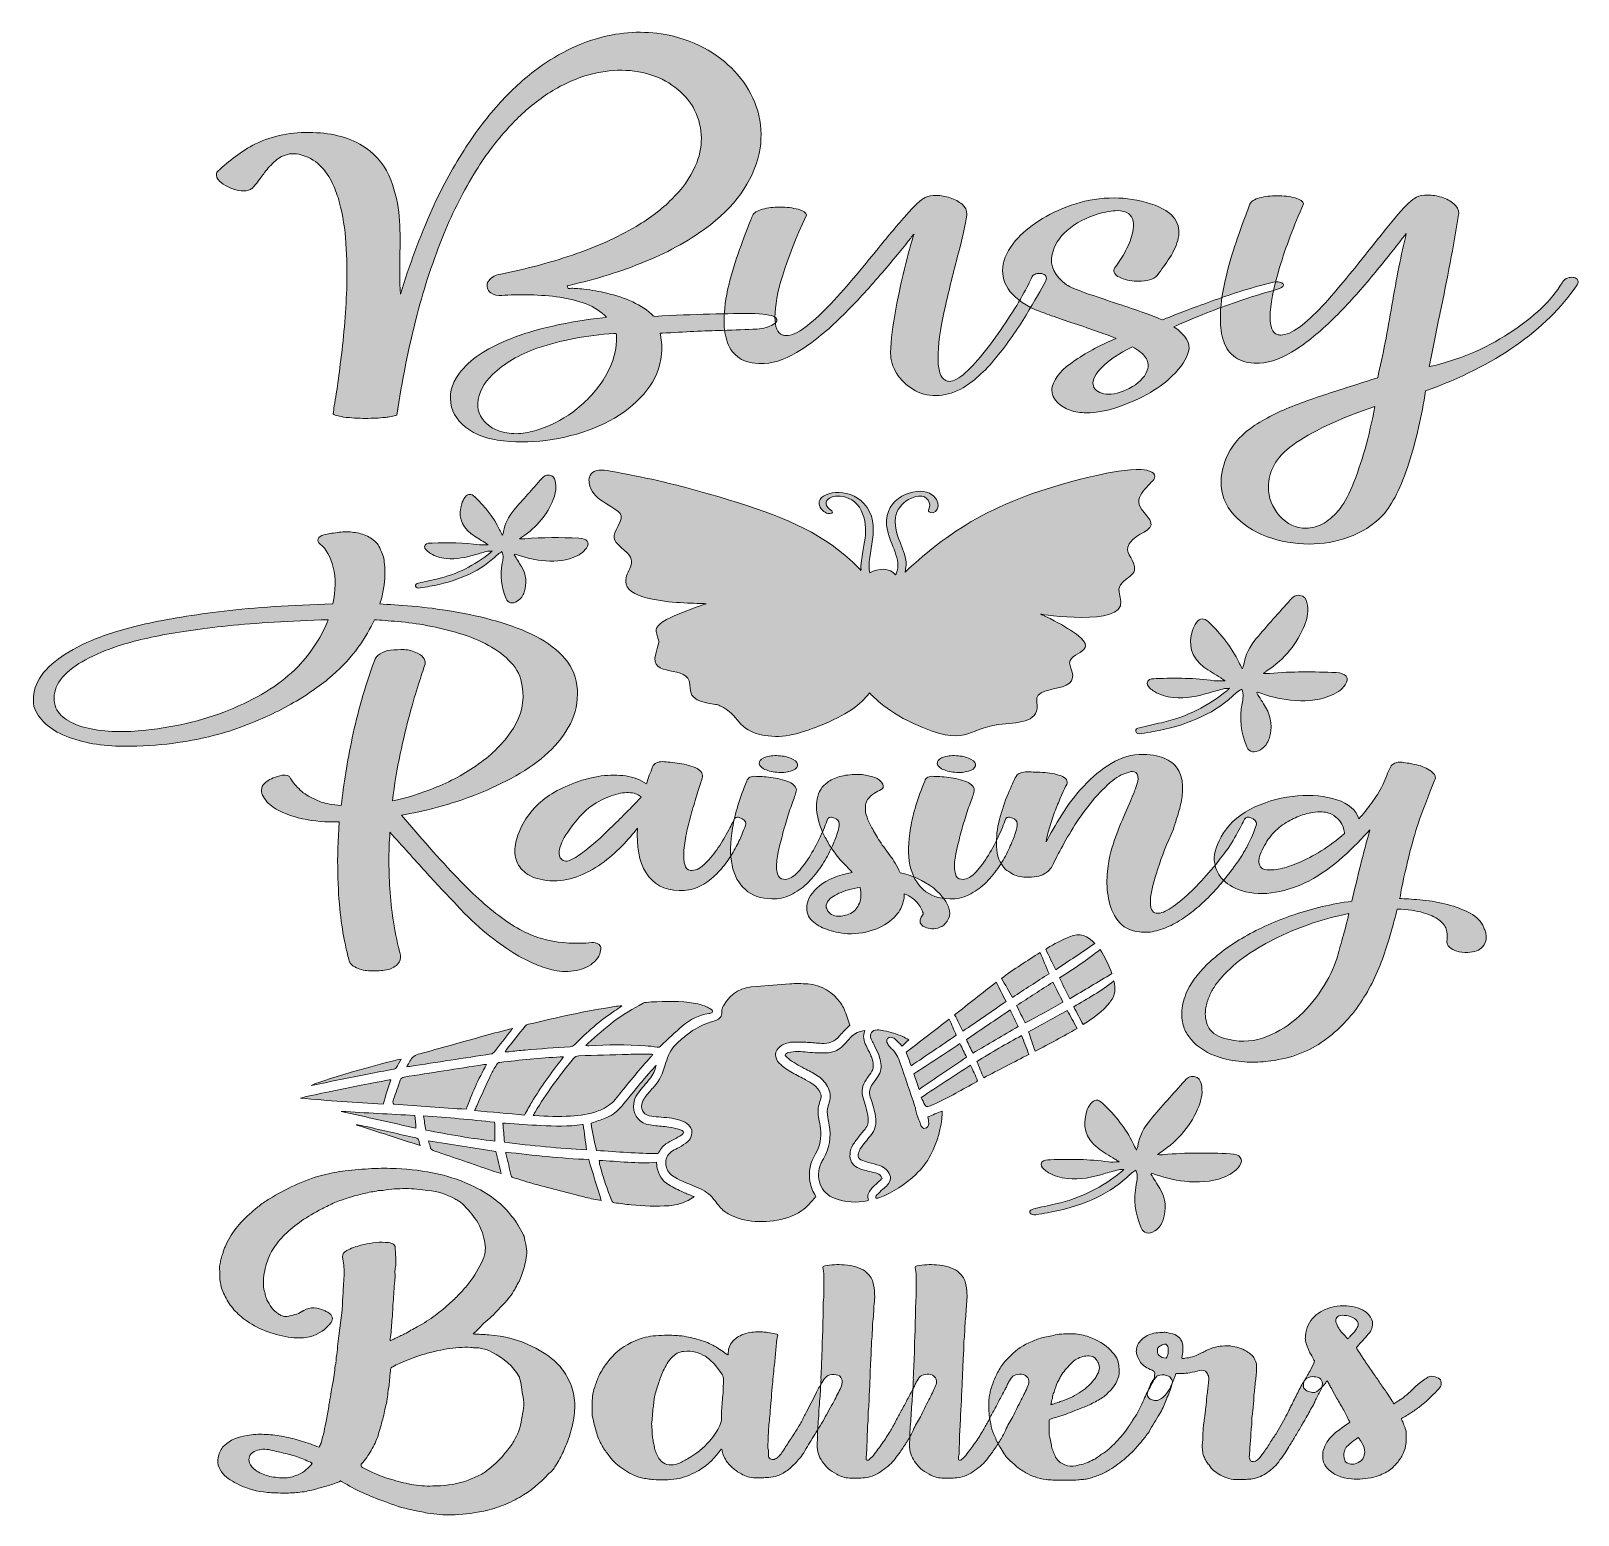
# Model space of a CAD drawing. Header units: inches. Extents: x 0.28 to 5.81, y -5.61 to -0.3.
import ezdxf

# ---------------------------------------------------------------- set-up
doc = ezdxf.new("R2010")
doc.units = ezdxf.units.IN
doc.header["$MEASUREMENT"] = 0
doc.layers.add('Layer 1', color=7, linetype='Continuous')

# ---------------------------------------------------------------- blocks, each defined once
blk = doc.blocks.new('block 3')
at = {"layer": 'Layer 1', "lineweight": 0}
for points, knots in [([(1.8615, -4.9605), (1.864, -4.9605), (1.8658, -4.9607), (1.8671, -4.9611), (1.8683, -4.9616), (1.8702, -4.9618), (1.8727, -4.9618), (1.8802, -4.9618), (1.8876, -4.962), (1.8951, -4.9624), (1.9026, -4.9629), (1.91, -4.9635), (1.9175, -4.9643), (1.9735, -4.9677), (2.0251, -4.9813), (2.0724, -5.0051), (2.1086, -5.0229), (2.1378, -5.0424), (2.1602, -5.0637), (2.1689, -5.073), (2.1767, -5.0823), (2.1836, -5.0917), (2.1904, -5.101), (2.1963, -5.1108), (2.2013, -5.121), (2.2137, -5.1439), (2.2212, -5.1671), (2.2237, -5.1904), (2.2262, -5.2138), (2.2255, -5.2373), (2.2218, -5.2611), (2.2181, -5.284), (2.2125, -5.3069), (2.205, -5.3299), (2.1988, -5.3469), (2.1919, -5.3638), (2.1845, -5.3808), (2.177, -5.3978), (2.1677, -5.4148), (2.1565, -5.4318), (2.154, -5.4377), (2.1502, -5.4432), (2.1453, -5.4483), (2.1403, -5.4534), (2.1353, -5.4581), (2.1304, -5.4623), (2.1005, -5.4954), (2.0662, -5.523), (2.0277, -5.5451), (2.0065, -5.557), (1.9847, -5.5672), (1.9623, -5.5757), (1.9399, -5.5842), (1.9162, -5.591), (1.8914, -5.5961), (1.8553, -5.6028), (1.8198, -5.6067), (1.7849, -5.6075), (1.7575, -5.6084), (1.7289, -5.6063), (1.6991, -5.6012), (1.6891, -5.5994), (1.6798, -5.5977), (1.6711, -5.5961), (1.6623, -5.5943), (1.653, -5.5923), (1.643, -5.5897), (1.6094, -5.5829), (1.5771, -5.5731), (1.546, -5.5604), (1.5173, -5.5502), (1.4905, -5.5394), (1.4657, -5.5279), (1.4408, -5.5165), (1.4165, -5.5035), (1.3929, -5.4891), (1.3916, -5.4882), (1.3907, -5.4878), (1.3901, -5.4878), (1.3894, -5.4878), (1.3885, -5.4874), (1.3873, -5.4865), (1.3736, -5.4933), (1.359, -5.4988), (1.3434, -5.5031), (1.3278, -5.5073), (1.3126, -5.5116), (1.2977, -5.5158), (1.2802, -5.5209), (1.2622, -5.5245), (1.2435, -5.5266), (1.2248, -5.5288), (1.2062, -5.5298), (1.1875, -5.5298), (1.1775, -5.5298), (1.1673, -5.5296), (1.1567, -5.5292), (1.1461, -5.5288), (1.1358, -5.5281), (1.1259, -5.5273), (1.0898, -5.5239), (1.0562, -5.515), (1.0251, -5.5005), (1.0139, -5.4946), (1.0033, -5.4886), (0.9933, -5.4827), (0.9834, -5.4768), (0.9747, -5.4695), (0.9672, -5.4611), (0.9498, -5.4415), (0.9448, -5.419), (0.9523, -5.3936), (0.956, -5.3791), (0.9628, -5.3677), (0.9728, -5.3591), (0.9927, -5.3405), (1.0195, -5.3286), (1.0531, -5.3235), (1.0742, -5.3201), (1.0948, -5.3189), (1.1147, -5.3197), (1.1346, -5.3205), (1.1551, -5.3227), (1.1763, -5.326), (1.1987, -5.3303), (1.2202, -5.3354), (1.2407, -5.3413), (1.2613, -5.3473), (1.2821, -5.3545), (1.3032, -5.363), (1.3032, -5.363), (1.3107, -5.3655), (1.3107, -5.3655), (1.3132, -5.3613), (1.3157, -5.3566), (1.3182, -5.3515), (1.3219, -5.3371), (1.3253, -5.3231), (1.3285, -5.3095), (1.3315, -5.2959), (1.3343, -5.2819), (1.3369, -5.2675), (1.3393, -5.2581), (1.3412, -5.2492), (1.3425, -5.2407), (1.3437, -5.2322), (1.345, -5.2233), (1.3462, -5.214), (1.3487, -5.2012), (1.3509, -5.1887), (1.3527, -5.1764), (1.3546, -5.1641), (1.3568, -5.152), (1.3593, -5.1401), (1.3618, -5.1291), (1.3636, -5.118), (1.3649, -5.107), (1.3661, -5.0959), (1.3673, -5.0849), (1.3686, -5.0739), (1.3698, -5.0688), (1.3708, -5.0637), (1.3714, -5.0586), (1.372, -5.0535), (1.3723, -5.0488), (1.3723, -5.0446), (1.3748, -5.031), (1.3764, -5.0178), (1.377, -5.0051), (1.3776, -4.9924), (1.3792, -4.9796), (1.3817, -4.9669), (1.3817, -4.9669), (1.3929, -4.8752), (1.3929, -4.8752), (1.3941, -4.8658), (1.3947, -4.8561), (1.3947, -4.8459), (1.3947, -4.8357), (1.3954, -4.8259), (1.3966, -4.8166), (1.3966, -4.8047), (1.3972, -4.7926), (1.3985, -4.7803), (1.3997, -4.768), (1.4003, -4.7559), (1.4003, -4.744), (1.4003, -4.7244), (1.3985, -4.7049), (1.3947, -4.6854), (1.3947, -4.6752), (1.3997, -4.6676), (1.4097, -4.6625), (1.4246, -4.6548), (1.4414, -4.6485), (1.4601, -4.6434), (1.4737, -4.64), (1.4881, -4.6372), (1.503, -4.6351), (1.518, -4.633), (1.5329, -4.6323), (1.5478, -4.6332), (1.5553, -4.6332), (1.5628, -4.6344), (1.5702, -4.637), (1.5764, -4.6378), (1.5808, -4.6417), (1.5833, -4.6485), (1.5833, -4.6612), (1.5839, -4.6739), (1.5852, -4.6867), (1.5864, -4.6994), (1.5858, -4.7121), (1.5833, -4.7249), (1.5821, -4.7325), (1.5817, -4.7401), (1.5824, -4.7478), (1.583, -4.7554), (1.5827, -4.7631), (1.5814, -4.7707), (1.5802, -4.7834), (1.5793, -4.7962), (1.5786, -4.8089), (1.578, -4.8217), (1.5771, -4.8348), (1.5758, -4.8484), (1.5746, -4.8578), (1.574, -4.8671), (1.574, -4.8764), (1.574, -4.8858), (1.5733, -4.8951), (1.5721, -4.9045), (1.5708, -4.9155), (1.5699, -4.9266), (1.5693, -4.9376), (1.5687, -4.9486), (1.5677, -4.9597), (1.5665, -4.9707), (1.5653, -4.9732), (1.5646, -4.9779), (1.5646, -4.9847), (1.5684, -4.983), (1.5714, -4.9817), (1.574, -4.9809), (1.5764, -4.98), (1.5789, -4.9788), (1.5814, -4.977), (1.5876, -4.9745), (1.5936, -4.9718), (1.5992, -4.9688), (1.6048, -4.9658), (1.6107, -4.963), (1.6169, -4.9605), (1.6244, -4.9563), (1.6318, -4.952), (1.6393, -4.9477), (1.6468, -4.9435), (1.6543, -4.9393), (1.6617, -4.935), (1.6854, -4.9223), (1.7068, -4.9087), (1.7261, -4.8943), (1.7454, -4.8798), (1.7638, -4.8646), (1.7812, -4.8484), (1.7936, -4.8374), (1.8052, -4.8261), (1.8157, -4.8147), (1.8263, -4.8032), (1.8366, -4.7915), (1.8465, -4.7796), (1.8665, -4.7533), (1.8833, -4.7253), (1.897, -4.6956), (1.9019, -4.6837), (1.9047, -4.6722), (1.9054, -4.6612), (1.906, -4.6502), (1.9051, -4.6387), (1.9026, -4.6268), (1.8976, -4.6022), (1.8883, -4.5788), (1.8746, -4.5567), (1.8608, -4.5347), (1.8434, -4.5139), (1.8223, -4.4943), (1.8185, -4.4909), (1.8145, -4.488), (1.8101, -4.4854), (1.8058, -4.4829), (1.8011, -4.4803), (1.7961, -4.4778), (1.7675, -4.4608), (1.7352, -4.4506), (1.6991, -4.4472), (1.6866, -4.4455), (1.6739, -4.444), (1.6608, -4.4428), (1.6477, -4.4415), (1.6343, -4.4408), (1.6207, -4.4408), (1.6069, -4.4408), (1.5936, -4.4413), (1.5805, -4.4421), (1.5675, -4.443), (1.554, -4.4447), (1.5404, -4.4472), (1.5366, -4.4481), (1.5326, -4.4483), (1.5282, -4.4479), (1.5238, -4.4474), (1.5198, -4.4481), (1.5161, -4.4498), (1.4986, -4.4523), (1.4818, -4.4557), (1.4657, -4.4599), (1.4545, -4.4625), (1.4439, -4.4653), (1.434, -4.4682), (1.424, -4.4712), (1.414, -4.4744), (1.4041, -4.4778), (1.3866, -4.4829), (1.3705, -4.489), (1.3555, -4.4962), (1.3406, -4.5035), (1.3257, -4.5109), (1.3107, -4.5185), (1.2597, -4.5457), (1.2167, -4.5767), (1.1819, -4.6115), (1.1657, -4.6285), (1.152, -4.6468), (1.1408, -4.6663), (1.1346, -4.6782), (1.1296, -4.6896), (1.1259, -4.7007), (1.1222, -4.7117), (1.119, -4.7232), (1.1165, -4.735), (1.114, -4.7461), (1.1125, -4.7569), (1.1119, -4.7675), (1.1112, -4.7782), (1.1116, -4.789), (1.1128, -4.8), (1.1153, -4.8068), (1.1172, -4.8134), (1.1184, -4.8198), (1.1197, -4.8261), (1.1215, -4.8323), (1.124, -4.8382), (1.129, -4.8476), (1.1346, -4.8567), (1.1408, -4.8656), (1.147, -4.8745), (1.1551, -4.8824), (1.1651, -4.8892), (1.1688, -4.8917), (1.1732, -4.8938), (1.1782, -4.8955), (1.1844, -4.8981), (1.19, -4.8989), (1.195, -4.8981), (1.2049, -4.8964), (1.2146, -4.8943), (1.2239, -4.8917), (1.2332, -4.8892), (1.2416, -4.8854), (1.2491, -4.8803), (1.2503, -4.8794), (1.2516, -4.8788), (1.2528, -4.8783), (1.2541, -4.8779), (1.2553, -4.8773), (1.2566, -4.8764), (1.2678, -4.8696), (1.2799, -4.8667), (1.293, -4.8675), (1.306, -4.8684), (1.3182, -4.8713), (1.3294, -4.8764), (1.3331, -4.879), (1.3375, -4.8811), (1.3425, -4.8828), (1.3586, -4.8938), (1.3624, -4.9062), (1.3537, -4.9197), (1.3362, -4.9444), (1.3107, -4.9614), (1.2771, -4.9707), (1.2584, -4.975), (1.2366, -4.9758), (1.2118, -4.9732), (1.152, -4.9656), (1.0991, -4.9461), (1.0531, -4.9146), (1.0344, -4.9019), (1.0188, -4.8883), (1.0064, -4.8739), (0.9939, -4.8595), (0.9834, -4.8438), (0.9747, -4.8268), (0.9709, -4.8183), (0.9675, -4.8102), (0.9644, -4.8026), (0.9613, -4.7949), (0.9591, -4.7869), (0.9579, -4.7783), (0.9566, -4.7733), (0.956, -4.7682), (0.956, -4.7631), (0.956, -4.758), (0.956, -4.7525), (0.956, -4.7465), (0.956, -4.7414), (0.9557, -4.7361), (0.9551, -4.7306), (0.9544, -4.7251), (0.9547, -4.7193), (0.956, -4.7134), (0.9572, -4.7075), (0.9585, -4.7015), (0.9597, -4.6956), (0.9609, -4.6896), (0.9628, -4.6833), (0.9653, -4.6765), (0.9666, -4.6722), (0.9678, -4.6678), (0.9691, -4.6631), (0.9703, -4.6584), (0.9722, -4.654), (0.9747, -4.6497), (0.9933, -4.6039), (1.0251, -4.5623), (1.0699, -4.5249), (1.0798, -4.5164), (1.0898, -4.5081), (1.0997, -4.5001), (1.1097, -4.492), (1.1209, -4.4846), (1.1333, -4.4778), (1.162, -4.4599), (1.1919, -4.4438), (1.223, -4.4294), (1.2541, -4.415), (1.2877, -4.4026), (1.3238, -4.3924), (1.3511, -4.3857), (1.3779, -4.3806), (1.4041, -4.3771), (1.4352, -4.3738), (1.4669, -4.3712), (1.4993, -4.3695), (1.5292, -4.3678), (1.5584, -4.3678), (1.587, -4.3695), (1.6381, -4.3712), (1.6869, -4.3774), (1.7336, -4.388), (1.7803, -4.3986), (1.8248, -4.4141), (1.8671, -4.4345), (1.9243, -4.4633), (1.9685, -4.4982), (1.9996, -4.5389), (2.0083, -4.5491), (2.0158, -4.5597), (2.022, -4.5707), (2.0283, -4.5818), (2.0345, -4.5928), (2.0407, -4.6039), (2.0432, -4.6081), (2.0447, -4.6126), (2.0454, -4.6173), (2.046, -4.6219), (2.0469, -4.6264), (2.0482, -4.6306), (2.0544, -4.6544), (2.055, -4.676), (2.0501, -4.6956), (2.0463, -4.7168), (2.0407, -4.7368), (2.0333, -4.7554), (2.0307, -4.7631), (2.0273, -4.7707), (2.023, -4.7783), (2.0186, -4.786), (2.0146, -4.7936), (2.0109, -4.8013), (1.9996, -4.82), (1.9863, -4.8376), (1.9707, -4.8542), (1.9551, -4.8707), (1.9387, -4.8875), (1.9212, -4.9045), (1.9112, -4.9121), (1.9022, -4.9202), (1.8942, -4.9286), (1.8861, -4.9371), (1.8776, -4.9457), (1.8689, -4.9541), (1.8665, -4.955), (1.8652, -4.9559), (1.8652, -4.9567), (1.8652, -4.9575), (1.864, -4.9588), (1.8615, -4.9605)], [0, 0, 0, 0, 1, 1, 1, 2, 2, 2, 3, 3, 3, 4, 4, 4, 5, 5, 5, 6, 6, 6, 7, 7, 7, 8, 8, 8, 9, 9, 9, 10, 10, 10, 11, 11, 11, 12, 12, 12, 13, 13, 13, 14, 14, 14, 15, 15, 15, 16, 16, 16, 17, 17, 17, 18, 18, 18, 19, 19, 19, 20, 20, 20, 21, 21, 21, 22, 22, 22, 23, 23, 23, 24, 24, 24, 25, 25, 25, 26, 26, 26, 27, 27, 27, 28, 28, 28, 29, 29, 29, 30, 30, 30, 31, 31, 31, 32, 32, 32, 33, 33, 33, 34, 34, 34, 35, 35, 35, 36, 36, 36, 37, 37, 37, 38, 38, 38, 39, 39, 39, 40, 40, 40, 41, 41, 41, 42, 42, 42, 43, 43, 43, 44, 44, 44, 45, 45, 45, 46, 46, 46, 47, 47, 47, 48, 48, 48, 49, 49, 49, 50, 50, 50, 51, 51, 51, 52, 52, 52, 53, 53, 53, 54, 54, 54, 55, 55, 55, 56, 56, 56, 57, 57, 57, 58, 58, 58, 59, 59, 59, 60, 60, 60, 61, 61, 61, 62, 62, 62, 63, 63, 63, 64, 64, 64, 65, 65, 65, 66, 66, 66, 67, 67, 67, 68, 68, 68, 69, 69, 69, 70, 70, 70, 71, 71, 71, 72, 72, 72, 73, 73, 73, 74, 74, 74, 75, 75, 75, 76, 76, 76, 77, 77, 77, 78, 78, 78, 79, 79, 79, 80, 80, 80, 81, 81, 81, 82, 82, 82, 83, 83, 83, 84, 84, 84, 85, 85, 85, 86, 86, 86, 87, 87, 87, 88, 88, 88, 89, 89, 89, 90, 90, 90, 91, 91, 91, 92, 92, 92, 93, 93, 93, 94, 94, 94, 95, 95, 95, 96, 96, 96, 97, 97, 97, 98, 98, 98, 99, 99, 99, 100, 100, 100, 101, 101, 101, 102, 102, 102, 103, 103, 103, 104, 104, 104, 105, 105, 105, 106, 106, 106, 107, 107, 107, 108, 108, 108, 109, 109, 109, 110, 110, 110, 111, 111, 111, 112, 112, 112, 113, 113, 113, 114, 114, 114, 115, 115, 115, 116, 116, 116, 117, 117, 117, 118, 118, 118, 119, 119, 119, 120, 120, 120, 121, 121, 121, 122, 122, 122, 123, 123, 123, 124, 124, 124, 125, 125, 125, 126, 126, 126, 127, 127, 127, 128, 128, 128, 129, 129, 129, 130, 130, 130, 131, 131, 131, 132, 132, 132, 133, 133, 133, 134, 134, 134, 135, 135, 135, 136, 136, 136, 137, 137, 137, 138, 138, 138, 139, 139, 139, 140, 140, 140, 141, 141, 141, 142, 142, 142, 143, 143, 143, 144, 144, 144, 145, 145, 145, 146, 146, 146, 147, 147, 147, 148, 148, 148, 149, 149, 149, 150, 150, 150, 151, 151, 151, 152, 152, 152, 153, 153, 153, 154, 154, 154, 155, 155, 155, 156, 156, 156, 157, 157, 157, 158, 158, 158, 159, 159, 159, 160, 160, 160, 161, 161, 161, 162, 162, 162, 163, 163, 163, 164, 164, 164, 165, 165, 165, 166, 166, 166, 167, 167, 167, 168, 168, 168, 169, 169, 169, 169]), ([(1.7177, -5.5044), (1.7538, -5.5052), (1.7918, -5.4997), (1.8316, -5.4878), (1.8478, -5.4819), (1.863, -5.4757), (1.8774, -5.4693), (1.8916, -5.463), (1.9044, -5.4551), (1.9156, -5.4458), (1.928, -5.4364), (1.9393, -5.4269), (1.9492, -5.4171), (1.9592, -5.4074), (1.9679, -5.3974), (1.9754, -5.3872), (1.9816, -5.3804), (1.9875, -5.3734), (1.9931, -5.3661), (1.9987, -5.359), (2.0034, -5.3515), (2.0071, -5.3439), (2.022, -5.3201), (2.0314, -5.2942), (2.0351, -5.2662), (2.0376, -5.2526), (2.0398, -5.2392), (2.0417, -5.2261), (2.0435, -5.2129), (2.0432, -5.1995), (2.0407, -5.186), (2.0382, -5.1741), (2.0364, -5.1626), (2.0351, -5.1515), (2.0339, -5.1405), (2.0314, -5.1291), (2.0277, -5.1172), (2.0277, -5.1155), (2.027, -5.1138), (2.0258, -5.1121), (2.0046, -5.0764), (1.9723, -5.0475), (1.9287, -5.0255), (1.9187, -5.0195), (1.9063, -5.0153), (1.8914, -5.0127), (1.8851, -5.011), (1.8789, -5.0102), (1.8727, -5.0102), (1.8665, -5.0102), (1.8602, -5.0098), (1.854, -5.0089), (1.8391, -5.0081), (1.8244, -5.0083), (1.8101, -5.0095), (1.7958, -5.0108), (1.7818, -5.0123), (1.7681, -5.014), (1.7532, -5.0166), (1.7386, -5.0195), (1.7243, -5.0229), (1.7099, -5.0263), (1.6959, -5.0301), (1.6822, -5.0344), (1.6424, -5.0471), (1.6063, -5.0615), (1.574, -5.0777), (1.569, -5.0802), (1.5665, -5.0832), (1.5665, -5.0866), (1.5653, -5.0968), (1.5643, -5.107), (1.5637, -5.1172), (1.5631, -5.1273), (1.5621, -5.1371), (1.5609, -5.1464), (1.5584, -5.1575), (1.5568, -5.1681), (1.5562, -5.1783), (1.5556, -5.1885), (1.554, -5.1987), (1.5516, -5.2089), (1.5491, -5.2182), (1.5469, -5.2276), (1.545, -5.2369), (1.5431, -5.2462), (1.541, -5.2556), (1.5385, -5.2649), (1.536, -5.2742), (1.5332, -5.284), (1.5301, -5.2942), (1.527, -5.3044), (1.5242, -5.3146), (1.5217, -5.3248), (1.5155, -5.3426), (1.5074, -5.36), (1.4974, -5.377), (1.4874, -5.394), (1.4756, -5.4105), (1.4619, -5.4267), (1.4595, -5.4309), (1.4607, -5.4347), (1.4657, -5.4381), (1.4968, -5.4551), (1.5304, -5.4691), (1.5665, -5.4802), (1.5914, -5.4878), (1.616, -5.494), (1.6403, -5.4986), (1.6645, -5.5033), (1.6903, -5.5052), (1.7177, -5.5044)], [0, 0, 0, 0, 1, 1, 1, 2, 2, 2, 3, 3, 3, 4, 4, 4, 5, 5, 5, 6, 6, 6, 7, 7, 7, 8, 8, 8, 9, 9, 9, 10, 10, 10, 11, 11, 11, 12, 12, 12, 13, 13, 13, 14, 14, 14, 15, 15, 15, 16, 16, 16, 17, 17, 17, 18, 18, 18, 19, 19, 19, 20, 20, 20, 21, 21, 21, 22, 22, 22, 23, 23, 23, 24, 24, 24, 25, 25, 25, 26, 26, 26, 27, 27, 27, 28, 28, 28, 29, 29, 29, 30, 30, 30, 31, 31, 31, 32, 32, 32, 33, 33, 33, 34, 34, 34, 35, 35, 35, 36, 36, 36, 37, 37, 37, 37]), ([(1.2864, -5.4229), (1.2777, -5.4186), (1.2693, -5.4148), (1.2613, -5.4114), (1.2531, -5.408), (1.2447, -5.4046), (1.236, -5.4012), (1.2186, -5.3953), (1.2012, -5.3904), (1.1838, -5.3866), (1.1663, -5.3827), (1.1489, -5.3787), (1.1315, -5.3744), (1.1116, -5.3711), (1.0942, -5.3734), (1.0792, -5.3815), (1.0643, -5.3895), (1.058, -5.4008), (1.0605, -5.4152), (1.0618, -5.4245), (1.0674, -5.4339), (1.0774, -5.4432), (1.091, -5.4543), (1.106, -5.4621), (1.1222, -5.4668), (1.1383, -5.4715), (1.1564, -5.4742), (1.1763, -5.4751), (1.195, -5.4768), (1.2118, -5.4742), (1.2267, -5.4674), (1.2391, -5.4632), (1.2497, -5.4577), (1.2584, -5.4509), (1.2671, -5.4441), (1.2753, -5.4369), (1.2827, -5.4292), (1.2827, -5.4292), (1.2864, -5.4229), (1.2864, -5.4229)], [0, 0, 0, 0, 1, 1, 1, 2, 2, 2, 3, 3, 3, 4, 4, 4, 5, 5, 5, 6, 6, 6, 7, 7, 7, 8, 8, 8, 9, 9, 9, 10, 10, 10, 11, 11, 11, 12, 12, 12, 13, 13, 13, 13])]:
    blk.add_open_spline(points, degree=3, knots=knots, dxfattribs=at)
blk = doc.blocks.new('block 4')
at = {"layer": 'Layer 1', "lineweight": 0}
for points, knots in [([(2.7483, -5.3732), (2.7471, -5.3749), (2.7458, -5.3766), (2.7446, -5.3782), (2.7433, -5.38), (2.7421, -5.3817), (2.7408, -5.3834), (2.7309, -5.397), (2.7196, -5.4095), (2.7072, -5.4209), (2.6948, -5.4324), (2.6798, -5.4428), (2.6624, -5.4521), (2.6387, -5.4657), (2.6145, -5.4746), (2.5896, -5.4789), (2.5759, -5.4814), (2.5619, -5.4827), (2.5476, -5.4827), (2.5333, -5.4827), (2.5193, -5.4823), (2.5056, -5.4814), (2.4993, -5.4806), (2.4925, -5.4797), (2.485, -5.4789), (2.4776, -5.478), (2.4707, -5.4768), (2.4645, -5.4751), (2.4508, -5.4717), (2.439, -5.4674), (2.429, -5.4623), (2.4191, -5.4572), (2.4091, -5.4513), (2.3992, -5.4445), (2.3892, -5.4377), (2.3802, -5.4307), (2.3721, -5.4235), (2.364, -5.4163), (2.3568, -5.4084), (2.3506, -5.3999), (2.3419, -5.3889), (2.3338, -5.3779), (2.3264, -5.3668), (2.3164, -5.3498), (2.3089, -5.3329), (2.304, -5.3158), (2.3015, -5.3074), (2.299, -5.2989), (2.2965, -5.2904), (2.294, -5.2819), (2.2921, -5.2734), (2.2909, -5.2649), (2.2884, -5.2564), (2.2872, -5.2481), (2.2872, -5.2401), (2.2872, -5.232), (2.2872, -5.2237), (2.2872, -5.2152), (2.2872, -5.2042), (2.2878, -5.1934), (2.289, -5.1827), (2.2902, -5.1722), (2.2928, -5.1617), (2.2965, -5.1515), (2.299, -5.1447), (2.3011, -5.1384), (2.303, -5.1324), (2.3049, -5.1265), (2.307, -5.1205), (2.3096, -5.1146), (2.317, -5.0993), (2.3257, -5.0847), (2.3357, -5.0707), (2.3456, -5.0567), (2.3574, -5.0429), (2.3712, -5.0293), (2.396, -5.0064), (2.429, -4.9881), (2.4701, -4.9745), (2.4925, -4.9686), (2.518, -4.9656), (2.5467, -4.9656), (2.5554, -4.9656), (2.5641, -4.9656), (2.5728, -4.9656), (2.5815, -4.9656), (2.5902, -4.966), (2.5989, -4.9669), (2.6226, -4.9694), (2.6438, -4.9737), (2.6624, -4.9796), (2.6836, -4.9847), (2.7026, -4.9919), (2.7194, -5.0013), (2.7362, -5.0106), (2.752, -5.0208), (2.767, -5.0318), (2.767, -5.0318), (2.7726, -5.0357), (2.7726, -5.0357), (2.7726, -5.0357), (2.7744, -5.0357), (2.7744, -5.0357), (2.7744, -5.0357), (2.7744, -5.028), (2.7744, -5.028), (2.7744, -5.0102), (2.7813, -4.9949), (2.795, -4.9821), (2.8074, -4.9703), (2.8242, -4.9618), (2.8454, -4.9567), (2.8628, -4.9533), (2.8799, -4.9522), (2.8967, -4.9535), (2.9135, -4.9548), (2.9306, -4.9575), (2.9481, -4.9618), (2.9481, -4.9618), (2.9499, -4.963), (2.9499, -4.963), (2.9499, -4.9639), (2.9502, -4.9646), (2.9509, -4.9649), (2.9515, -4.9654), (2.9512, -4.9665), (2.9499, -4.9681), (2.9474, -4.986), (2.9456, -5.0038), (2.9443, -5.0216), (2.9431, -5.0395), (2.9412, -5.0577), (2.9387, -5.0764), (2.9375, -5.0883), (2.9362, -5.1004), (2.935, -5.1127), (2.9338, -5.125), (2.9325, -5.1375), (2.9313, -5.1503), (2.93, -5.1664), (2.9288, -5.1823), (2.9275, -5.1981), (2.9263, -5.2138), (2.925, -5.2301), (2.9238, -5.2471), (2.9213, -5.2675), (2.9194, -5.2878), (2.9182, -5.3082), (2.917, -5.3286), (2.9163, -5.349), (2.9163, -5.3693), (2.9176, -5.3736), (2.9182, -5.3779), (2.9182, -5.3821), (2.9182, -5.3863), (2.9182, -5.3906), (2.9182, -5.3948), (2.9182, -5.3948), (2.9182, -5.3999), (2.9182, -5.3999), (2.9194, -5.4042), (2.9225, -5.4071), (2.9275, -5.4088), (2.9325, -5.4105), (2.9375, -5.4101), (2.9425, -5.4076), (2.9474, -5.405), (2.9515, -5.4023), (2.9546, -5.3993), (2.9577, -5.3963), (2.9605, -5.3931), (2.963, -5.3897), (2.9717, -5.3762), (2.9804, -5.3628), (2.9891, -5.3496), (2.9979, -5.3364), (3.0066, -5.3231), (3.0153, -5.3095), (3.0228, -5.2976), (3.0296, -5.2859), (3.0358, -5.2745), (3.042, -5.263), (3.0483, -5.2513), (3.0545, -5.2394), (3.0545, -5.2394), (3.0881, -5.1745), (3.0881, -5.1745), (3.0906, -5.1677), (3.0937, -5.1611), (3.0974, -5.1547), (3.1012, -5.1484), (3.1049, -5.1418), (3.1086, -5.135), (3.1136, -5.1265), (3.118, -5.1205), (3.1217, -5.1172), (3.1266, -5.1104), (3.1345, -5.1065), (3.145, -5.1057), (3.1556, -5.1048), (3.1646, -5.1065), (3.1721, -5.1108), (3.1759, -5.1133), (3.1789, -5.1184), (3.1814, -5.1261), (3.1827, -5.1354), (3.1802, -5.146), (3.174, -5.1579), (3.1665, -5.1732), (3.1578, -5.1902), (3.1478, -5.2089), (3.1416, -5.2199), (3.1357, -5.2307), (3.1301, -5.2414), (3.1245, -5.252), (3.1186, -5.2628), (3.1124, -5.2738), (3.1061, -5.284), (3.0999, -5.2942), (3.0937, -5.3044), (3.0875, -5.3146), (3.0812, -5.3248), (3.075, -5.3349), (3.0688, -5.3443), (3.0629, -5.3539), (3.0573, -5.3636), (3.0517, -5.3734), (3.0457, -5.383), (3.0396, -5.3923), (3.0346, -5.3991), (3.0296, -5.4054), (3.0246, -5.4114), (3.0196, -5.4173), (3.014, -5.4233), (3.0078, -5.4292), (3.0016, -5.4352), (2.9957, -5.4405), (2.9901, -5.4451), (2.9845, -5.4498), (2.9779, -5.4543), (2.9705, -5.4585), (2.953, -5.4687), (2.9331, -5.4738), (2.9107, -5.4738), (2.9045, -5.4746), (2.898, -5.4751), (2.8911, -5.4751), (2.8843, -5.4751), (2.8777, -5.4751), (2.8715, -5.4751), (2.8616, -5.4751), (2.8525, -5.4738), (2.8444, -5.4712), (2.8363, -5.4687), (2.8286, -5.4653), (2.8211, -5.4611), (2.8086, -5.4543), (2.7981, -5.447), (2.7894, -5.4394), (2.7807, -5.4318), (2.7732, -5.4233), (2.767, -5.4139), (2.7582, -5.3995), (2.7532, -5.3868), (2.752, -5.3757), (2.752, -5.3749), (2.7517, -5.3744), (2.7511, -5.3744), (2.7504, -5.3744), (2.7502, -5.374), (2.7502, -5.3732), (2.7502, -5.3732), (2.7483, -5.3732), (2.7483, -5.3732)], [0, 0, 0, 0, 1, 1, 1, 2, 2, 2, 3, 3, 3, 4, 4, 4, 5, 5, 5, 6, 6, 6, 7, 7, 7, 8, 8, 8, 9, 9, 9, 10, 10, 10, 11, 11, 11, 12, 12, 12, 13, 13, 13, 14, 14, 14, 15, 15, 15, 16, 16, 16, 17, 17, 17, 18, 18, 18, 19, 19, 19, 20, 20, 20, 21, 21, 21, 22, 22, 22, 23, 23, 23, 24, 24, 24, 25, 25, 25, 26, 26, 26, 27, 27, 27, 28, 28, 28, 29, 29, 29, 30, 30, 30, 31, 31, 31, 32, 32, 32, 33, 33, 33, 34, 34, 34, 35, 35, 35, 36, 36, 36, 37, 37, 37, 38, 38, 38, 39, 39, 39, 40, 40, 40, 41, 41, 41, 42, 42, 42, 43, 43, 43, 44, 44, 44, 45, 45, 45, 46, 46, 46, 47, 47, 47, 48, 48, 48, 49, 49, 49, 50, 50, 50, 51, 51, 51, 52, 52, 52, 53, 53, 53, 54, 54, 54, 55, 55, 55, 56, 56, 56, 57, 57, 57, 58, 58, 58, 59, 59, 59, 60, 60, 60, 61, 61, 61, 62, 62, 62, 63, 63, 63, 64, 64, 64, 65, 65, 65, 66, 66, 66, 67, 67, 67, 68, 68, 68, 69, 69, 69, 70, 70, 70, 71, 71, 71, 72, 72, 72, 73, 73, 73, 74, 74, 74, 75, 75, 75, 76, 76, 76, 77, 77, 77, 78, 78, 78, 79, 79, 79, 80, 80, 80, 81, 81, 81, 82, 82, 82, 83, 83, 83, 84, 84, 84, 85, 85, 85, 86, 86, 86, 87, 87, 87, 88, 88, 88, 89, 89, 89, 90, 90, 90, 91, 91, 91, 91]), ([(2.5, -5.2827), (2.5012, -5.2921), (2.5018, -5.3008), (2.5018, -5.3088), (2.5018, -5.3169), (2.5025, -5.3252), (2.5037, -5.3337), (2.505, -5.3362), (2.5056, -5.339), (2.5056, -5.342), (2.5056, -5.345), (2.5062, -5.3477), (2.5075, -5.3502), (2.5087, -5.3553), (2.5096, -5.3604), (2.5103, -5.3655), (2.5109, -5.3706), (2.5124, -5.3762), (2.5149, -5.3821), (2.5174, -5.3889), (2.5202, -5.3953), (2.5233, -5.4012), (2.5264, -5.4071), (2.5311, -5.4127), (2.5373, -5.4178), (2.5435, -5.4237), (2.5519, -5.4273), (2.5625, -5.4286), (2.5731, -5.4299), (2.5833, -5.4288), (2.5933, -5.4254), (2.5995, -5.4229), (2.6055, -5.4201), (2.6111, -5.4171), (2.6167, -5.4142), (2.6226, -5.411), (2.6288, -5.4076), (2.6599, -5.3897), (2.686, -5.3685), (2.7072, -5.3439), (2.7234, -5.3252), (2.7358, -5.3065), (2.7446, -5.2878), (2.7483, -5.2793), (2.7502, -5.27), (2.7502, -5.2598), (2.7502, -5.2598), (2.7502, -5.2343), (2.7502, -5.2343), (2.7514, -5.2242), (2.7523, -5.214), (2.753, -5.2038), (2.7536, -5.1936), (2.7545, -5.183), (2.7558, -5.1719), (2.7558, -5.166), (2.7558, -5.1601), (2.7558, -5.1541), (2.7558, -5.1482), (2.7564, -5.1422), (2.7576, -5.1363), (2.7576, -5.1303), (2.7573, -5.1246), (2.7567, -5.1191), (2.7561, -5.1135), (2.7539, -5.1078), (2.7502, -5.1019), (2.7502, -5.1019), (2.7334, -5.079), (2.7334, -5.079), (2.7209, -5.0637), (2.7072, -5.0509), (2.6923, -5.0407), (2.6811, -5.034), (2.6692, -5.0289), (2.6568, -5.0255), (2.6444, -5.0221), (2.6307, -5.0212), (2.6157, -5.0229), (2.612, -5.0229), (2.6076, -5.0238), (2.6027, -5.0255), (2.5952, -5.0272), (2.5883, -5.031), (2.5821, -5.0369), (2.5722, -5.0446), (2.5647, -5.0524), (2.5597, -5.0605), (2.5547, -5.0686), (2.5497, -5.0773), (2.5448, -5.0866), (2.5411, -5.0942), (2.5376, -5.1021), (2.5345, -5.1101), (2.5314, -5.1183), (2.5286, -5.1261), (2.5261, -5.1337), (2.5236, -5.1413), (2.5211, -5.1492), (2.5186, -5.1573), (2.5161, -5.1654), (2.5137, -5.1732), (2.5112, -5.1808), (2.5099, -5.1877), (2.509, -5.1949), (2.5084, -5.2025), (2.5078, -5.2102), (2.5068, -5.2174), (2.5056, -5.2242), (2.5043, -5.2335), (2.5034, -5.2433), (2.5028, -5.2534), (2.5021, -5.2636), (2.5012, -5.2734), (2.5, -5.2827)], [0, 0, 0, 0, 1, 1, 1, 2, 2, 2, 3, 3, 3, 4, 4, 4, 5, 5, 5, 6, 6, 6, 7, 7, 7, 8, 8, 8, 9, 9, 9, 10, 10, 10, 11, 11, 11, 12, 12, 12, 13, 13, 13, 14, 14, 14, 15, 15, 15, 16, 16, 16, 17, 17, 17, 18, 18, 18, 19, 19, 19, 20, 20, 20, 21, 21, 21, 22, 22, 22, 23, 23, 23, 24, 24, 24, 25, 25, 25, 26, 26, 26, 27, 27, 27, 28, 28, 28, 29, 29, 29, 30, 30, 30, 31, 31, 31, 32, 32, 32, 33, 33, 33, 34, 34, 34, 35, 35, 35, 36, 36, 36, 37, 37, 37, 38, 38, 38, 38])]:
    blk.add_open_spline(points, degree=3, knots=knots, dxfattribs=at)
blk = doc.blocks.new('block 5')
at = {"layer": 'Layer 1', "lineweight": 0}
blk.add_open_spline([(3.2673, -5.4114), (3.2735, -5.4131), (3.2773, -5.4127), (3.2785, -5.4101), (3.286, -5.4033), (3.2909, -5.3982), (3.2934, -5.3948), (3.3046, -5.3804), (3.3152, -5.3661), (3.3252, -5.3521), (3.3351, -5.3381), (3.3445, -5.3239), (3.3532, -5.3095), (3.3594, -5.2976), (3.3656, -5.2861), (3.3719, -5.2751), (3.3781, -5.2641), (3.3843, -5.2526), (3.3905, -5.2407), (3.398, -5.2271), (3.4051, -5.2138), (3.412, -5.2006), (3.4188, -5.1874), (3.426, -5.1741), (3.4335, -5.1605), (3.436, -5.1562), (3.4381, -5.1518), (3.44, -5.1471), (3.4419, -5.1424), (3.444, -5.138), (3.4465, -5.1337), (3.4515, -5.1253), (3.4552, -5.1193), (3.4577, -5.1159), (3.4627, -5.1099), (3.4699, -5.1063), (3.4792, -5.1051), (3.4886, -5.1038), (3.4969, -5.1048), (3.5044, -5.1082), (3.5106, -5.1116), (3.515, -5.1163), (3.5175, -5.1222), (3.52, -5.1316), (3.5194, -5.1397), (3.5156, -5.1464), (3.5119, -5.155), (3.5081, -5.1632), (3.5044, -5.1713), (3.5007, -5.1794), (3.4963, -5.1877), (3.4913, -5.1961), (3.4864, -5.2063), (3.4814, -5.2165), (3.4764, -5.2267), (3.4714, -5.2369), (3.4664, -5.2471), (3.4615, -5.2573), (3.4565, -5.2649), (3.4518, -5.2728), (3.4475, -5.2808), (3.4431, -5.2889), (3.4391, -5.2972), (3.4354, -5.3057), (3.4291, -5.3192), (3.4219, -5.3324), (3.4139, -5.3451), (3.4057, -5.3579), (3.3974, -5.3706), (3.3887, -5.3834), (3.3824, -5.391), (3.3765, -5.3989), (3.3709, -5.4069), (3.3653, -5.415), (3.3588, -5.4224), (3.3513, -5.4292), (3.3426, -5.436), (3.3339, -5.4426), (3.3252, -5.449), (3.3165, -5.4553), (3.3071, -5.4611), (3.2972, -5.4661), (3.2872, -5.4704), (3.2754, -5.4734), (3.2617, -5.4751), (3.253, -5.4759), (3.2443, -5.4763), (3.2356, -5.4763), (3.2269, -5.4763), (3.2175, -5.4763), (3.2075, -5.4763), (3.1914, -5.4755), (3.1765, -5.4708), (3.1628, -5.4623), (3.1503, -5.4564), (3.14, -5.4496), (3.132, -5.442), (3.1239, -5.4343), (3.1167, -5.4258), (3.1105, -5.4165), (3.098, -5.3995), (3.0918, -5.38), (3.0918, -5.3579), (3.093, -5.3451), (3.0937, -5.3326), (3.0937, -5.3203), (3.0937, -5.308), (3.0943, -5.2955), (3.0956, -5.2827), (3.0968, -5.2692), (3.0977, -5.2558), (3.0983, -5.2426), (3.0989, -5.2295), (3.0999, -5.2157), (3.1011, -5.2012), (3.1024, -5.1894), (3.1033, -5.1776), (3.1039, -5.1662), (3.1046, -5.1547), (3.1049, -5.1431), (3.1049, -5.1312), (3.1061, -5.1269), (3.1064, -5.1231), (3.1058, -5.1197), (3.1052, -5.1163), (3.1055, -5.1125), (3.1067, -5.1082), (3.1067, -5.0972), (3.107, -5.0864), (3.1077, -5.0758), (3.1083, -5.0652), (3.1086, -5.0543), (3.1086, -5.0433), (3.1098, -5.028), (3.1105, -5.0127), (3.1105, -4.9974), (3.1105, -4.9821), (3.1111, -4.9673), (3.1124, -4.9528), (3.1124, -4.9359), (3.1126, -4.9187), (3.1133, -4.9013), (3.1139, -4.8839), (3.1142, -4.8667), (3.1142, -4.8497), (3.1142, -4.8497), (3.1142, -4.8471), (3.1142, -4.8471), (3.1154, -4.8353), (3.1161, -4.8234), (3.1161, -4.8115), (3.1161, -4.7996), (3.1161, -4.7877), (3.1161, -4.7758), (3.1161, -4.7673), (3.1161, -4.7589), (3.1161, -4.7503), (3.1161, -4.7419), (3.1148, -4.733), (3.1124, -4.7236), (3.1111, -4.7202), (3.1136, -4.7181), (3.1198, -4.7172), (3.1422, -4.713), (3.1652, -4.7117), (3.1889, -4.7134), (3.22, -4.7159), (3.2449, -4.7236), (3.2636, -4.7363), (3.2785, -4.7482), (3.2878, -4.761), (3.2916, -4.7745), (3.2953, -4.789), (3.2972, -4.803), (3.2972, -4.8166), (3.2984, -4.8217), (3.2987, -4.8266), (3.2981, -4.8312), (3.2975, -4.8359), (3.2972, -4.8404), (3.2972, -4.8446), (3.2959, -4.8565), (3.295, -4.8684), (3.2944, -4.8803), (3.2938, -4.8921), (3.2928, -4.904), (3.2916, -4.9159), (3.2903, -4.9261), (3.2897, -4.9365), (3.2897, -4.9471), (3.2897, -4.9578), (3.2891, -4.9681), (3.2878, -4.9783), (3.2866, -4.9902), (3.286, -5.0017), (3.286, -5.0127), (3.286, -5.0238), (3.2853, -5.0348), (3.2841, -5.0458), (3.2841, -5.0535), (3.2838, -5.0611), (3.2832, -5.0688), (3.2825, -5.0764), (3.2823, -5.084), (3.2823, -5.0917), (3.2823, -5.101), (3.2819, -5.1106), (3.2813, -5.1203), (3.2807, -5.1301), (3.2804, -5.1397), (3.2804, -5.149), (3.2791, -5.1609), (3.2785, -5.1728), (3.2785, -5.1846), (3.2785, -5.1966), (3.2779, -5.2085), (3.2766, -5.2203), (3.2754, -5.2322), (3.2748, -5.2437), (3.2748, -5.2547), (3.2748, -5.2658), (3.2741, -5.2768), (3.2729, -5.2878), (3.2729, -5.2963), (3.2726, -5.3044), (3.272, -5.312), (3.2713, -5.3197), (3.271, -5.3273), (3.271, -5.3349), (3.271, -5.3443), (3.2707, -5.3537), (3.2701, -5.363), (3.2694, -5.3723), (3.2692, -5.3817), (3.2692, -5.391), (3.2679, -5.3953), (3.2673, -5.4021), (3.2673, -5.4114)], degree=3, knots=[0, 0, 0, 0, 1, 1, 1, 2, 2, 2, 3, 3, 3, 4, 4, 4, 5, 5, 5, 6, 6, 6, 7, 7, 7, 8, 8, 8, 9, 9, 9, 10, 10, 10, 11, 11, 11, 12, 12, 12, 13, 13, 13, 14, 14, 14, 15, 15, 15, 16, 16, 16, 17, 17, 17, 18, 18, 18, 19, 19, 19, 20, 20, 20, 21, 21, 21, 22, 22, 22, 23, 23, 23, 24, 24, 24, 25, 25, 25, 26, 26, 26, 27, 27, 27, 28, 28, 28, 29, 29, 29, 30, 30, 30, 31, 31, 31, 32, 32, 32, 33, 33, 33, 34, 34, 34, 35, 35, 35, 36, 36, 36, 37, 37, 37, 38, 38, 38, 39, 39, 39, 40, 40, 40, 41, 41, 41, 42, 42, 42, 43, 43, 43, 44, 44, 44, 45, 45, 45, 46, 46, 46, 47, 47, 47, 48, 48, 48, 49, 49, 49, 50, 50, 50, 51, 51, 51, 52, 52, 52, 53, 53, 53, 54, 54, 54, 55, 55, 55, 56, 56, 56, 57, 57, 57, 58, 58, 58, 59, 59, 59, 60, 60, 60, 61, 61, 61, 62, 62, 62, 63, 63, 63, 64, 64, 64, 65, 65, 65, 66, 66, 66, 67, 67, 67, 68, 68, 68, 69, 69, 69, 70, 70, 70, 71, 71, 71, 72, 72, 72, 73, 73, 73, 74, 74, 74, 75, 75, 75, 76, 76, 76, 77, 77, 77, 78, 78, 78, 79, 79, 79, 79], dxfattribs=at)
blk = doc.blocks.new('block 6')
at = {"layer": 'Layer 1', "lineweight": 0}
blk.add_open_spline([(3.5977, -5.4114), (3.6039, -5.4131), (3.6077, -5.4127), (3.6089, -5.4101), (3.6164, -5.4033), (3.6213, -5.3982), (3.6239, -5.3948), (3.6351, -5.3804), (3.6456, -5.3661), (3.6556, -5.3521), (3.6656, -5.3381), (3.6749, -5.3239), (3.6836, -5.3095), (3.6898, -5.2976), (3.6961, -5.2861), (3.7023, -5.2751), (3.7085, -5.2641), (3.7147, -5.2526), (3.721, -5.2407), (3.7284, -5.2271), (3.7356, -5.2138), (3.7424, -5.2006), (3.7493, -5.1874), (3.7564, -5.1741), (3.7639, -5.1605), (3.7664, -5.1562), (3.7686, -5.1518), (3.7704, -5.1471), (3.7723, -5.1424), (3.7744, -5.138), (3.777, -5.1337), (3.7819, -5.1253), (3.7857, -5.1193), (3.7882, -5.1159), (3.7931, -5.1099), (3.8003, -5.1063), (3.8096, -5.1051), (3.819, -5.1038), (3.8274, -5.1048), (3.8348, -5.1082), (3.841, -5.1116), (3.8454, -5.1163), (3.8479, -5.1222), (3.8504, -5.1316), (3.8498, -5.1397), (3.846, -5.1464), (3.8423, -5.155), (3.8386, -5.1632), (3.8348, -5.1713), (3.8311, -5.1794), (3.8267, -5.1877), (3.8218, -5.1961), (3.8168, -5.2063), (3.8118, -5.2165), (3.8068, -5.2267), (3.8019, -5.2369), (3.7969, -5.2471), (3.7919, -5.2573), (3.7869, -5.2649), (3.7823, -5.2728), (3.7779, -5.2808), (3.7735, -5.2889), (3.7695, -5.2972), (3.7658, -5.3057), (3.7595, -5.3192), (3.7524, -5.3324), (3.7443, -5.3451), (3.7362, -5.3579), (3.7278, -5.3706), (3.7191, -5.3834), (3.7129, -5.391), (3.7069, -5.3989), (3.7014, -5.4069), (3.6957, -5.415), (3.6892, -5.4224), (3.6818, -5.4292), (3.673, -5.436), (3.6643, -5.4426), (3.6556, -5.449), (3.6469, -5.4553), (3.6375, -5.4611), (3.6276, -5.4661), (3.6176, -5.4704), (3.6058, -5.4734), (3.5921, -5.4751), (3.5834, -5.4759), (3.5747, -5.4763), (3.566, -5.4763), (3.5573, -5.4763), (3.5479, -5.4763), (3.538, -5.4763), (3.5218, -5.4755), (3.5069, -5.4708), (3.4932, -5.4623), (3.4807, -5.4564), (3.4704, -5.4496), (3.4624, -5.442), (3.4543, -5.4343), (3.4471, -5.4258), (3.4409, -5.4165), (3.4285, -5.3995), (3.4222, -5.38), (3.4222, -5.3579), (3.4235, -5.3451), (3.4241, -5.3326), (3.4241, -5.3203), (3.4241, -5.308), (3.4247, -5.2955), (3.426, -5.2827), (3.4272, -5.2692), (3.4281, -5.2558), (3.4288, -5.2426), (3.4294, -5.2295), (3.4303, -5.2157), (3.4316, -5.2012), (3.4328, -5.1894), (3.4337, -5.1776), (3.4344, -5.1662), (3.435, -5.1547), (3.4353, -5.1431), (3.4353, -5.1312), (3.4365, -5.1269), (3.4368, -5.1231), (3.4362, -5.1197), (3.4356, -5.1163), (3.4359, -5.1125), (3.4372, -5.1082), (3.4372, -5.0972), (3.4375, -5.0864), (3.4381, -5.0758), (3.4387, -5.0652), (3.439, -5.0543), (3.439, -5.0433), (3.4403, -5.028), (3.4409, -5.0127), (3.4409, -4.9974), (3.4409, -4.9821), (3.4415, -4.9673), (3.4428, -4.9528), (3.4428, -4.9359), (3.4431, -4.9187), (3.4437, -4.9013), (3.4443, -4.8839), (3.4446, -4.8667), (3.4446, -4.8497), (3.4446, -4.8497), (3.4446, -4.8471), (3.4446, -4.8471), (3.4459, -4.8353), (3.4465, -4.8234), (3.4465, -4.8115), (3.4465, -4.7996), (3.4465, -4.7877), (3.4465, -4.7758), (3.4465, -4.7673), (3.4465, -4.7589), (3.4465, -4.7503), (3.4465, -4.7419), (3.4453, -4.733), (3.4428, -4.7236), (3.4415, -4.7202), (3.444, -4.7181), (3.4502, -4.7172), (3.4726, -4.713), (3.4957, -4.7117), (3.5193, -4.7134), (3.5504, -4.7159), (3.5753, -4.7236), (3.594, -4.7363), (3.6089, -4.7482), (3.6183, -4.761), (3.622, -4.7745), (3.6257, -4.789), (3.6276, -4.803), (3.6276, -4.8166), (3.6288, -4.8217), (3.6292, -4.8266), (3.6285, -4.8312), (3.6279, -4.8359), (3.6276, -4.8404), (3.6276, -4.8446), (3.6263, -4.8565), (3.6254, -4.8684), (3.6248, -4.8803), (3.6242, -4.8921), (3.6232, -4.904), (3.622, -4.9159), (3.6207, -4.9261), (3.6201, -4.9365), (3.6201, -4.9471), (3.6201, -4.9578), (3.6195, -4.9681), (3.6183, -4.9783), (3.617, -4.9902), (3.6164, -5.0017), (3.6164, -5.0127), (3.6164, -5.0238), (3.6158, -5.0348), (3.6145, -5.0458), (3.6145, -5.0535), (3.6142, -5.0611), (3.6136, -5.0688), (3.613, -5.0764), (3.6127, -5.084), (3.6127, -5.0917), (3.6127, -5.101), (3.6124, -5.1106), (3.6117, -5.1203), (3.6111, -5.1301), (3.6108, -5.1397), (3.6108, -5.149), (3.6095, -5.1609), (3.6089, -5.1728), (3.6089, -5.1846), (3.6089, -5.1966), (3.6083, -5.2085), (3.6071, -5.2203), (3.6058, -5.2322), (3.6052, -5.2437), (3.6052, -5.2547), (3.6052, -5.2658), (3.6045, -5.2768), (3.6033, -5.2878), (3.6033, -5.2963), (3.603, -5.3044), (3.6024, -5.312), (3.6017, -5.3197), (3.6015, -5.3273), (3.6015, -5.3349), (3.6015, -5.3443), (3.6011, -5.3537), (3.6005, -5.363), (3.5999, -5.3723), (3.5996, -5.3817), (3.5996, -5.391), (3.5984, -5.3953), (3.5977, -5.4021), (3.5977, -5.4114)], degree=3, knots=[0, 0, 0, 0, 1, 1, 1, 2, 2, 2, 3, 3, 3, 4, 4, 4, 5, 5, 5, 6, 6, 6, 7, 7, 7, 8, 8, 8, 9, 9, 9, 10, 10, 10, 11, 11, 11, 12, 12, 12, 13, 13, 13, 14, 14, 14, 15, 15, 15, 16, 16, 16, 17, 17, 17, 18, 18, 18, 19, 19, 19, 20, 20, 20, 21, 21, 21, 22, 22, 22, 23, 23, 23, 24, 24, 24, 25, 25, 25, 26, 26, 26, 27, 27, 27, 28, 28, 28, 29, 29, 29, 30, 30, 30, 31, 31, 31, 32, 32, 32, 33, 33, 33, 34, 34, 34, 35, 35, 35, 36, 36, 36, 37, 37, 37, 38, 38, 38, 39, 39, 39, 40, 40, 40, 41, 41, 41, 42, 42, 42, 43, 43, 43, 44, 44, 44, 45, 45, 45, 46, 46, 46, 47, 47, 47, 48, 48, 48, 49, 49, 49, 50, 50, 50, 51, 51, 51, 52, 52, 52, 53, 53, 53, 54, 54, 54, 55, 55, 55, 56, 56, 56, 57, 57, 57, 58, 58, 58, 59, 59, 59, 60, 60, 60, 61, 61, 61, 62, 62, 62, 63, 63, 63, 64, 64, 64, 65, 65, 65, 66, 66, 66, 67, 67, 67, 68, 68, 68, 69, 69, 69, 70, 70, 70, 71, 71, 71, 72, 72, 72, 73, 73, 73, 74, 74, 74, 75, 75, 75, 76, 76, 76, 77, 77, 77, 78, 78, 78, 79, 79, 79, 79], dxfattribs=at)
blk = doc.blocks.new('block 7')
at = {"layer": 'Layer 1', "lineweight": 0}
for points, knots in [([(3.706, -5.2203), (3.706, -5.2144), (3.706, -5.2087), (3.706, -5.2031), (3.706, -5.1976), (3.7066, -5.1919), (3.7078, -5.186), (3.7091, -5.1792), (3.7103, -5.1728), (3.7116, -5.1668), (3.7128, -5.1609), (3.7147, -5.1545), (3.7172, -5.1477), (3.7209, -5.135), (3.7253, -5.124), (3.7303, -5.1146), (3.7365, -5.1002), (3.7439, -5.0866), (3.7527, -5.0739), (3.7614, -5.0611), (3.7726, -5.0488), (3.7863, -5.0369), (3.8049, -5.0166), (3.8298, -5), (3.8609, -4.9872), (3.8672, -4.9847), (3.8737, -4.9821), (3.8806, -4.9796), (3.8874, -4.977), (3.8939, -4.975), (3.9002, -4.9732), (3.9088, -4.9716), (3.9172, -4.9699), (3.9253, -4.9681), (3.9334, -4.9665), (3.9418, -4.9648), (3.9506, -4.963), (3.9605, -4.9614), (3.9711, -4.9603), (3.9823, -4.9598), (3.9935, -4.9595), (4.0047, -4.9597), (4.0159, -4.9605), (4.0258, -4.9622), (4.0352, -4.9639), (4.0439, -4.9656), (4.0526, -4.9673), (4.0619, -4.9703), (4.0719, -4.9745), (4.1055, -4.9881), (4.131, -5.0055), (4.1484, -5.0267), (4.1571, -5.0344), (4.1634, -5.0441), (4.1671, -5.056), (4.1696, -5.0637), (4.1712, -5.0713), (4.1718, -5.079), (4.1724, -5.0866), (4.1727, -5.0942), (4.1727, -5.1019), (4.169, -5.1273), (4.1559, -5.1503), (4.1335, -5.1706), (4.1235, -5.1808), (4.1117, -5.1898), (4.098, -5.1974), (4.0843, -5.2051), (4.0701, -5.2123), (4.0551, -5.2191), (4.0439, -5.2233), (4.033, -5.2276), (4.0224, -5.2318), (4.0118, -5.236), (4.001, -5.2403), (3.9898, -5.2445), (3.9723, -5.2513), (3.9512, -5.2581), (3.9263, -5.2649), (3.9238, -5.2666), (3.9226, -5.2679), (3.9226, -5.2687), (3.9226, -5.2687), (3.9226, -5.3095), (3.9226, -5.3095), (3.9226, -5.3138), (3.9226, -5.3176), (3.9226, -5.3209), (3.9226, -5.3243), (3.9232, -5.3278), (3.9244, -5.3311), (3.9244, -5.3311), (3.93, -5.3579), (3.93, -5.3579), (3.93, -5.3647), (3.9319, -5.3711), (3.9356, -5.377), (3.9381, -5.3838), (3.9406, -5.3904), (3.9431, -5.3967), (3.9456, -5.4031), (3.9499, -5.4093), (3.9562, -5.4152), (3.9624, -5.422), (3.973, -5.4275), (3.9879, -5.4318), (4.0003, -5.4343), (4.014, -5.4335), (4.029, -5.4292), (4.0389, -5.4275), (4.0479, -5.425), (4.0561, -5.4216), (4.0641, -5.4182), (4.0725, -5.4144), (4.0812, -5.4101), (4.0862, -5.4076), (4.0909, -5.4046), (4.0952, -5.4012), (4.0996, -5.3978), (4.1043, -5.3944), (4.1093, -5.391), (4.1279, -5.38), (4.1453, -5.3651), (4.1615, -5.3464), (4.1702, -5.338), (4.178, -5.3294), (4.1849, -5.3209), (4.1917, -5.3125), (4.1982, -5.3035), (4.2045, -5.2942), (4.2094, -5.2874), (4.2138, -5.2808), (4.2175, -5.2745), (4.2213, -5.2681), (4.2256, -5.2615), (4.2306, -5.2547), (4.2368, -5.2454), (4.2421, -5.2358), (4.2465, -5.2261), (4.2508, -5.2163), (4.2555, -5.2063), (4.2605, -5.1961), (4.2642, -5.1868), (4.2683, -5.1781), (4.2726, -5.17), (4.277, -5.162), (4.2816, -5.1533), (4.2866, -5.1439), (4.2904, -5.1363), (4.296, -5.1269), (4.3034, -5.1159), (4.3072, -5.1099), (4.3146, -5.107), (4.3258, -5.107), (4.3383, -5.107), (4.3476, -5.1095), (4.3538, -5.1146), (4.3576, -5.118), (4.3607, -5.1231), (4.3632, -5.1299), (4.3632, -5.135), (4.3619, -5.1409), (4.3594, -5.1477), (4.3569, -5.1571), (4.3538, -5.166), (4.3501, -5.1745), (4.3464, -5.183), (4.3426, -5.1915), (4.3389, -5.2), (4.3339, -5.2152), (4.3264, -5.231), (4.3165, -5.2471), (4.3102, -5.2581), (4.304, -5.2687), (4.2978, -5.2789), (4.2916, -5.2891), (4.2854, -5.2997), (4.2792, -5.3108), (4.2704, -5.3227), (4.2617, -5.3339), (4.253, -5.3445), (4.2443, -5.3551), (4.235, -5.366), (4.225, -5.377), (4.2163, -5.3855), (4.2076, -5.3938), (4.1989, -5.4018), (4.1902, -5.4099), (4.1802, -5.4178), (4.169, -5.4254), (4.159, -5.433), (4.1488, -5.4403), (4.1382, -5.447), (4.1276, -5.4538), (4.1155, -5.4598), (4.1018, -5.4649), (4.0955, -5.4674), (4.0893, -5.4698), (4.0831, -5.4719), (4.0769, -5.474), (4.0707, -5.4759), (4.0644, -5.4776), (4.0582, -5.4793), (4.0517, -5.4804), (4.0448, -5.4808), (4.038, -5.4812), (4.0315, -5.4819), (4.0252, -5.4827), (4.0153, -5.4836), (4.0059, -5.484), (3.9972, -5.484), (3.9885, -5.484), (3.9792, -5.484), (3.9692, -5.484), (3.9692, -5.484), (3.9599, -5.484), (3.9599, -5.484), (3.9512, -5.484), (3.9428, -5.4838), (3.9347, -5.4833), (3.9266, -5.4829), (3.9188, -5.4823), (3.9113, -5.4814), (3.8827, -5.4772), (3.8584, -5.4691), (3.8385, -5.4572), (3.8248, -5.4496), (3.813, -5.4413), (3.8031, -5.4324), (3.7931, -5.4235), (3.7831, -5.4144), (3.7732, -5.405), (3.7669, -5.3982), (3.7617, -5.391), (3.7573, -5.3834), (3.7529, -5.3757), (3.7483, -5.3681), (3.7433, -5.3604), (3.7396, -5.3537), (3.7362, -5.3469), (3.7331, -5.34), (3.73, -5.3333), (3.7271, -5.3265), (3.7246, -5.3197), (3.7184, -5.3069), (3.7147, -5.2946), (3.7135, -5.2827), (3.711, -5.2725), (3.7091, -5.2624), (3.7078, -5.2522), (3.7066, -5.242), (3.706, -5.2314), (3.706, -5.2203)], [0, 0, 0, 0, 1, 1, 1, 2, 2, 2, 3, 3, 3, 4, 4, 4, 5, 5, 5, 6, 6, 6, 7, 7, 7, 8, 8, 8, 9, 9, 9, 10, 10, 10, 11, 11, 11, 12, 12, 12, 13, 13, 13, 14, 14, 14, 15, 15, 15, 16, 16, 16, 17, 17, 17, 18, 18, 18, 19, 19, 19, 20, 20, 20, 21, 21, 21, 22, 22, 22, 23, 23, 23, 24, 24, 24, 25, 25, 25, 26, 26, 26, 27, 27, 27, 28, 28, 28, 29, 29, 29, 30, 30, 30, 31, 31, 31, 32, 32, 32, 33, 33, 33, 34, 34, 34, 35, 35, 35, 36, 36, 36, 37, 37, 37, 38, 38, 38, 39, 39, 39, 40, 40, 40, 41, 41, 41, 42, 42, 42, 43, 43, 43, 44, 44, 44, 45, 45, 45, 46, 46, 46, 47, 47, 47, 48, 48, 48, 49, 49, 49, 50, 50, 50, 51, 51, 51, 52, 52, 52, 53, 53, 53, 54, 54, 54, 55, 55, 55, 56, 56, 56, 57, 57, 57, 58, 58, 58, 59, 59, 59, 60, 60, 60, 61, 61, 61, 62, 62, 62, 63, 63, 63, 64, 64, 64, 65, 65, 65, 66, 66, 66, 67, 67, 67, 68, 68, 68, 69, 69, 69, 70, 70, 70, 71, 71, 71, 72, 72, 72, 73, 73, 73, 74, 74, 74, 75, 75, 75, 76, 76, 76, 77, 77, 77, 78, 78, 78, 79, 79, 79, 80, 80, 80, 81, 81, 81, 82, 82, 82, 83, 83, 83, 84, 84, 84, 84]), ([(3.9281, -5.2127), (3.9307, -5.2127), (3.9322, -5.2125), (3.9328, -5.2121), (3.9334, -5.2116), (3.9344, -5.2114), (3.9356, -5.2114), (3.9418, -5.2097), (3.9478, -5.2078), (3.9534, -5.2057), (3.9589, -5.2036), (3.9649, -5.2017), (3.9711, -5.2), (3.9947, -5.1915), (4.0165, -5.1804), (4.0365, -5.1668), (4.0563, -5.1533), (4.0713, -5.1397), (4.0812, -5.1261), (4.085, -5.1218), (4.0881, -5.1174), (4.0906, -5.1127), (4.0931, -5.108), (4.0955, -5.1031), (4.098, -5.0981), (4.1005, -5.0896), (4.1018, -5.0832), (4.1018, -5.079), (4.1005, -5.0773), (4.0999, -5.0743), (4.0999, -5.07), (4.0987, -5.0641), (4.0955, -5.0582), (4.0906, -5.0522), (4.0843, -5.0437), (4.0756, -5.0395), (4.0644, -5.0395), (4.0495, -5.0386), (4.0346, -5.0424), (4.0197, -5.0509), (4.0159, -5.0526), (4.0128, -5.0548), (4.0103, -5.0573), (4.0078, -5.0598), (4.0053, -5.062), (4.0028, -5.0637), (3.9966, -5.0705), (3.9904, -5.0773), (3.9842, -5.084), (3.9779, -5.0908), (3.9723, -5.0981), (3.9674, -5.1057), (3.9649, -5.1099), (3.9624, -5.1144), (3.9599, -5.1191), (3.9574, -5.1237), (3.9549, -5.1286), (3.9524, -5.1337), (3.9475, -5.1431), (3.9431, -5.155), (3.9394, -5.1694), (3.9356, -5.1762), (3.9338, -5.1834), (3.9338, -5.191), (3.9325, -5.1944), (3.9316, -5.1978), (3.931, -5.2012), (3.9303, -5.2046), (3.9294, -5.2085), (3.9281, -5.2127)], [0, 0, 0, 0, 1, 1, 1, 2, 2, 2, 3, 3, 3, 4, 4, 4, 5, 5, 5, 6, 6, 6, 7, 7, 7, 8, 8, 8, 9, 9, 9, 10, 10, 10, 11, 11, 11, 12, 12, 12, 13, 13, 13, 14, 14, 14, 15, 15, 15, 16, 16, 16, 17, 17, 17, 18, 18, 18, 19, 19, 19, 20, 20, 20, 21, 21, 21, 22, 22, 22, 23, 23, 23, 23])]:
    blk.add_open_spline(points, degree=3, knots=knots, dxfattribs=at)
blk = doc.blocks.new('block 8')
at = {"layer": 'Layer 1', "lineweight": 0}
for points, knots in [([(4.3781, -5.1019), (4.3781, -5.1019), (4.3743, -5.1044), (4.3743, -5.1044), (4.3731, -5.1087), (4.3718, -5.1127), (4.3706, -5.1165), (4.3694, -5.1203), (4.3675, -5.1244), (4.365, -5.1286), (4.3613, -5.1388), (4.3569, -5.1488), (4.3519, -5.1585), (4.3469, -5.1683), (4.3395, -5.1779), (4.3295, -5.1872), (4.3295, -5.1872), (4.3239, -5.191), (4.3239, -5.191), (4.3177, -5.1961), (4.3111, -5.1987), (4.3043, -5.1987), (4.2975, -5.1987), (4.2915, -5.1974), (4.2866, -5.1949), (4.2828, -5.1932), (4.2797, -5.191), (4.2772, -5.1885), (4.2723, -5.18), (4.2717, -5.1724), (4.2754, -5.1655), (4.2766, -5.1613), (4.2778, -5.1577), (4.2791, -5.1547), (4.2803, -5.1518), (4.2816, -5.1486), (4.2828, -5.1452), (4.2841, -5.1409), (4.2872, -5.1354), (4.2922, -5.1286), (4.2959, -5.1244), (4.2981, -5.1197), (4.2987, -5.1146), (4.2993, -5.1095), (4.2996, -5.1044), (4.2996, -5.0993), (4.2996, -5.0959), (4.2965, -5.093), (4.2903, -5.0904), (4.2717, -5.0836), (4.258, -5.0743), (4.2492, -5.0624), (4.243, -5.0539), (4.2387, -5.0446), (4.2362, -5.0344), (4.2337, -5.0284), (4.2331, -5.0238), (4.2343, -5.0204), (4.2343, -5.0119), (4.2356, -5.0059), (4.238, -5.0025), (4.2418, -4.9907), (4.2517, -4.9796), (4.2679, -4.9694), (4.2741, -4.9652), (4.2816, -4.962), (4.2903, -4.9598), (4.299, -4.9578), (4.3083, -4.9563), (4.3183, -4.9554), (4.3233, -4.9554), (4.3282, -4.9552), (4.3332, -4.9548), (4.3382, -4.9544), (4.3432, -4.955), (4.3482, -4.9567), (4.3718, -4.9609), (4.3868, -4.9694), (4.393, -4.9821), (4.398, -4.9898), (4.4004, -4.9983), (4.4004, -5.0076), (4.4004, -5.0119), (4.4004, -5.0163), (4.4004, -5.021), (4.4004, -5.0257), (4.3998, -5.0301), (4.3986, -5.0344), (4.3986, -5.0369), (4.3983, -5.0393), (4.3977, -5.0414), (4.397, -5.0435), (4.3967, -5.0454), (4.3967, -5.0471), (4.4004, -5.0488), (4.4042, -5.0488), (4.4079, -5.0471), (4.4253, -5.0463), (4.4434, -5.0407), (4.4621, -5.0306), (4.4683, -5.028), (4.4742, -5.0253), (4.4798, -5.0223), (4.4854, -5.0193), (4.4913, -5.0166), (4.4975, -5.014), (4.5088, -5.0089), (4.5231, -5.0055), (4.5405, -5.0038), (4.5542, -5.0021), (4.5666, -5.0025), (4.5778, -5.0051), (4.599, -5.0076), (4.6176, -5.0149), (4.6338, -5.0267), (4.6401, -5.031), (4.6451, -5.035), (4.6488, -5.0388), (4.6525, -5.0427), (4.6556, -5.0475), (4.6581, -5.0535), (4.6631, -5.0628), (4.6649, -5.0717), (4.6637, -5.0802), (4.6637, -5.0887), (4.6634, -5.097), (4.6628, -5.1051), (4.6621, -5.1132), (4.6612, -5.121), (4.66, -5.1286), (4.6587, -5.138), (4.6578, -5.1467), (4.6572, -5.1547), (4.6566, -5.1628), (4.6556, -5.1711), (4.6544, -5.1796), (4.6544, -5.1846), (4.6544, -5.1898), (4.6544, -5.1949), (4.6544, -5.2), (4.6537, -5.2051), (4.6525, -5.2102), (4.6525, -5.2161), (4.6522, -5.222), (4.6516, -5.228), (4.6509, -5.2339), (4.65, -5.2403), (4.6488, -5.2471), (4.6475, -5.2556), (4.6469, -5.2641), (4.6469, -5.2725), (4.6469, -5.281), (4.6463, -5.29), (4.6451, -5.2993), (4.6438, -5.3087), (4.6432, -5.3176), (4.6432, -5.326), (4.6432, -5.3345), (4.6425, -5.3435), (4.6413, -5.3528), (4.6401, -5.3604), (4.6394, -5.3681), (4.6394, -5.3757), (4.6394, -5.3834), (4.6388, -5.3914), (4.6376, -5.3999), (4.6376, -5.4042), (4.6382, -5.4071), (4.6394, -5.4088), (4.6419, -5.4173), (4.6488, -5.4195), (4.66, -5.4152), (4.6649, -5.4127), (4.6693, -5.4097), (4.673, -5.4063), (4.673, -5.4063), (4.6898, -5.3834), (4.6898, -5.3834), (4.6985, -5.3715), (4.7066, -5.3591), (4.7141, -5.3464), (4.7179, -5.3405), (4.7216, -5.3349), (4.7253, -5.3299), (4.7291, -5.3248), (4.7328, -5.3192), (4.7365, -5.3133), (4.7365, -5.3133), (4.7645, -5.2636), (4.7645, -5.2636), (4.767, -5.2577), (4.7698, -5.2522), (4.7729, -5.2471), (4.776, -5.242), (4.7788, -5.2365), (4.7813, -5.2305), (4.7838, -5.2254), (4.7863, -5.2203), (4.7888, -5.2152), (4.7913, -5.2102), (4.7938, -5.2051), (4.7963, -5.2), (4.8012, -5.1915), (4.8043, -5.1855), (4.8056, -5.1821), (4.8093, -5.1745), (4.8131, -5.1671), (4.8168, -5.1598), (4.8205, -5.1526), (4.8243, -5.1452), (4.828, -5.1375), (4.833, -5.1307), (4.8367, -5.1261), (4.8392, -5.1235), (4.8454, -5.1167), (4.8535, -5.1133), (4.8635, -5.1133), (4.8734, -5.1133), (4.8803, -5.1142), (4.884, -5.1159), (4.8902, -5.1184), (4.894, -5.1214), (4.8952, -5.1248), (4.9002, -5.1333), (4.9008, -5.1426), (4.8971, -5.1528), (4.8946, -5.1596), (4.8915, -5.166), (4.8878, -5.1719), (4.884, -5.1779), (4.8809, -5.1838), (4.8784, -5.1898), (4.8759, -5.194), (4.874, -5.1981), (4.8728, -5.2019), (4.8716, -5.2057), (4.8697, -5.2097), (4.8672, -5.214), (4.8622, -5.2216), (4.8579, -5.2293), (4.8541, -5.2369), (4.8504, -5.2445), (4.846, -5.2522), (4.8411, -5.2598), (4.8386, -5.2658), (4.8355, -5.2713), (4.8318, -5.2764), (4.828, -5.2815), (4.8249, -5.287), (4.8224, -5.2929), (4.815, -5.3048), (4.8078, -5.3167), (4.8009, -5.3286), (4.7941, -5.3405), (4.7869, -5.3524), (4.7795, -5.3642), (4.7745, -5.3728), (4.7695, -5.3808), (4.7645, -5.3885), (4.7596, -5.3961), (4.7539, -5.4038), (4.7477, -5.4114), (4.7415, -5.4207), (4.7347, -5.429), (4.7272, -5.4362), (4.7197, -5.4434), (4.711, -5.4504), (4.7011, -5.4572), (4.6873, -5.4674), (4.6699, -5.4746), (4.6488, -5.4789), (4.6451, -5.4797), (4.6413, -5.4802), (4.6376, -5.4802), (4.6338, -5.4802), (4.6301, -5.4806), (4.6264, -5.4814), (4.6264, -5.4814), (4.6002, -5.4814), (4.6002, -5.4814), (4.5865, -5.4823), (4.5747, -5.4812), (4.5648, -5.4782), (4.5548, -5.4753), (4.5448, -5.4712), (4.5349, -5.4661), (4.5174, -5.4568), (4.5038, -5.4445), (4.4938, -5.4292), (4.4901, -5.425), (4.4867, -5.4203), (4.4835, -5.4152), (4.4804, -5.4101), (4.4776, -5.4046), (4.4752, -5.3987), (4.4726, -5.3919), (4.4711, -5.3849), (4.4705, -5.3776), (4.4698, -5.3704), (4.4695, -5.3634), (4.4695, -5.3566), (4.4708, -5.3498), (4.4714, -5.3435), (4.4714, -5.3375), (4.4714, -5.3316), (4.4714, -5.3252), (4.4714, -5.3184), (4.4726, -5.3116), (4.4733, -5.3052), (4.4733, -5.2993), (4.4733, -5.2933), (4.4739, -5.287), (4.4752, -5.2802), (4.4752, -5.2802), (4.4807, -5.2343), (4.4807, -5.2343), (4.4807, -5.2326), (4.481, -5.2305), (4.4817, -5.228), (4.4823, -5.2254), (4.4826, -5.2229), (4.4826, -5.2203), (4.4838, -5.2135), (4.4845, -5.207), (4.4845, -5.2006), (4.4845, -5.1942), (4.4851, -5.1877), (4.4863, -5.1808), (4.4876, -5.1741), (4.4885, -5.1668), (4.4892, -5.1592), (4.4898, -5.1515), (4.4907, -5.1444), (4.492, -5.1375), (4.492, -5.1333), (4.4922, -5.1295), (4.4929, -5.1261), (4.4935, -5.1227), (4.4932, -5.1189), (4.492, -5.1146), (4.492, -5.1121), (4.4913, -5.1095), (4.4901, -5.107), (4.4888, -5.1044), (4.4876, -5.1019), (4.4863, -5.0993), (4.4801, -5.0908), (4.4714, -5.0883), (4.4602, -5.0917), (4.449, -5.0951), (4.4372, -5.0976), (4.4247, -5.0993), (4.4148, -5.101), (4.4067, -5.1019), (4.4004, -5.1019), (4.4004, -5.1019), (4.3781, -5.1019), (4.3781, -5.1019)], [0, 0, 0, 0, 1, 1, 1, 2, 2, 2, 3, 3, 3, 4, 4, 4, 5, 5, 5, 6, 6, 6, 7, 7, 7, 8, 8, 8, 9, 9, 9, 10, 10, 10, 11, 11, 11, 12, 12, 12, 13, 13, 13, 14, 14, 14, 15, 15, 15, 16, 16, 16, 17, 17, 17, 18, 18, 18, 19, 19, 19, 20, 20, 20, 21, 21, 21, 22, 22, 22, 23, 23, 23, 24, 24, 24, 25, 25, 25, 26, 26, 26, 27, 27, 27, 28, 28, 28, 29, 29, 29, 30, 30, 30, 31, 31, 31, 32, 32, 32, 33, 33, 33, 34, 34, 34, 35, 35, 35, 36, 36, 36, 37, 37, 37, 38, 38, 38, 39, 39, 39, 40, 40, 40, 41, 41, 41, 42, 42, 42, 43, 43, 43, 44, 44, 44, 45, 45, 45, 46, 46, 46, 47, 47, 47, 48, 48, 48, 49, 49, 49, 50, 50, 50, 51, 51, 51, 52, 52, 52, 53, 53, 53, 54, 54, 54, 55, 55, 55, 56, 56, 56, 57, 57, 57, 58, 58, 58, 59, 59, 59, 60, 60, 60, 61, 61, 61, 62, 62, 62, 63, 63, 63, 64, 64, 64, 65, 65, 65, 66, 66, 66, 67, 67, 67, 68, 68, 68, 69, 69, 69, 70, 70, 70, 71, 71, 71, 72, 72, 72, 73, 73, 73, 74, 74, 74, 75, 75, 75, 76, 76, 76, 77, 77, 77, 78, 78, 78, 79, 79, 79, 80, 80, 80, 81, 81, 81, 82, 82, 82, 83, 83, 83, 84, 84, 84, 85, 85, 85, 86, 86, 86, 87, 87, 87, 88, 88, 88, 89, 89, 89, 90, 90, 90, 91, 91, 91, 92, 92, 92, 93, 93, 93, 94, 94, 94, 95, 95, 95, 96, 96, 96, 97, 97, 97, 98, 98, 98, 99, 99, 99, 100, 100, 100, 101, 101, 101, 102, 102, 102, 103, 103, 103, 104, 104, 104, 105, 105, 105, 106, 106, 106, 107, 107, 107, 108, 108, 108, 109, 109, 109, 110, 110, 110, 111, 111, 111, 112, 112, 112, 113, 113, 113, 114, 114, 114, 115, 115, 115, 116, 116, 116, 117, 117, 117, 118, 118, 118, 119, 119, 119, 119]), ([(4.3407, -5.0471), (4.3432, -5.0429), (4.3451, -5.0384), (4.3463, -5.0337), (4.3476, -5.0291), (4.3482, -5.0246), (4.3482, -5.0204), (4.3482, -5.0127), (4.3469, -5.0068), (4.3445, -5.0025), (4.3419, -4.9974), (4.337, -4.9962), (4.3295, -4.9987), (4.3258, -4.9996), (4.3202, -5.0025), (4.3127, -5.0076), (4.3139, -5.0076), (4.3127, -5.0089), (4.309, -5.0115), (4.309, -5.0115), (4.309, -5.0242), (4.309, -5.0242), (4.309, -5.0293), (4.3108, -5.0335), (4.3146, -5.0369), (4.3208, -5.0437), (4.3295, -5.0471), (4.3407, -5.0471)], [0, 0, 0, 0, 1, 1, 1, 2, 2, 2, 3, 3, 3, 4, 4, 4, 5, 5, 5, 6, 6, 6, 7, 7, 7, 8, 8, 8, 9, 9, 9, 9])]:
    blk.add_open_spline(points, degree=3, knots=knots, dxfattribs=at)
blk = doc.blocks.new('block 9')
at = {"layer": 'Layer 1', "lineweight": 0}
for points, knots in [([(5.1547, -5.2102), (5.1597, -5.2068), (5.1643, -5.2038), (5.1687, -5.2012), (5.173, -5.1987), (5.1771, -5.1961), (5.1809, -5.1936), (5.1995, -5.1808), (5.2169, -5.1655), (5.2331, -5.1477), (5.2393, -5.1426), (5.2456, -5.1377), (5.2518, -5.1331), (5.258, -5.1284), (5.2642, -5.124), (5.2705, -5.1197), (5.2792, -5.1129), (5.2879, -5.1106), (5.2966, -5.1127), (5.3053, -5.1148), (5.3128, -5.118), (5.319, -5.1222), (5.3227, -5.1256), (5.3246, -5.1316), (5.3246, -5.1401), (5.3246, -5.1452), (5.3215, -5.1507), (5.3153, -5.1566), (5.2991, -5.1753), (5.2792, -5.1944), (5.2555, -5.214), (5.2456, -5.2225), (5.2347, -5.2305), (5.2228, -5.2382), (5.211, -5.2458), (5.1989, -5.2534), (5.1864, -5.2611), (5.1827, -5.2619), (5.1815, -5.2636), (5.1827, -5.2662), (5.1839, -5.2696), (5.1858, -5.2738), (5.1883, -5.2789), (5.1895, -5.2832), (5.1908, -5.2868), (5.192, -5.2897), (5.1933, -5.2927), (5.1945, -5.2959), (5.1958, -5.2993), (5.197, -5.3027), (5.1979, -5.3059), (5.1986, -5.3088), (5.1992, -5.3118), (5.1995, -5.3154), (5.1995, -5.3197), (5.1995, -5.3256), (5.1995, -5.3313), (5.1995, -5.3369), (5.1995, -5.3424), (5.1989, -5.3481), (5.1977, -5.3541), (5.1977, -5.3642), (5.1945, -5.3757), (5.1883, -5.3885), (5.1821, -5.4004), (5.1749, -5.4114), (5.1668, -5.4216), (5.1587, -5.4318), (5.1479, -5.4415), (5.1342, -5.4509), (5.1217, -5.4594), (5.1049, -5.4666), (5.0838, -5.4725), (5.0564, -5.4793), (5.0296, -5.4814), (5.0035, -5.4789), (4.9661, -5.4763), (4.9369, -5.4632), (4.9157, -5.4394), (4.9045, -5.4258), (4.8995, -5.4118), (4.9008, -5.3974), (4.9008, -5.394), (4.9008, -5.3906), (4.9008, -5.3872), (4.9008, -5.3838), (4.9014, -5.3804), (4.9026, -5.377), (4.9089, -5.3566), (4.9201, -5.3383), (4.9362, -5.3222), (4.9425, -5.3163), (4.9493, -5.3108), (4.9568, -5.3057), (4.9643, -5.3006), (4.9711, -5.2955), (4.9774, -5.2904), (4.9774, -5.2904), (4.996, -5.2776), (4.996, -5.2776), (4.9972, -5.2768), (4.9972, -5.2751), (4.996, -5.2725), (4.9923, -5.2658), (4.9889, -5.2592), (4.9857, -5.2528), (4.9826, -5.2464), (4.9792, -5.2399), (4.9755, -5.2331), (4.9717, -5.2263), (4.9677, -5.2193), (4.9633, -5.2121), (4.959, -5.2048), (4.9549, -5.1978), (4.9512, -5.191), (4.9512, -5.191), (4.9344, -5.1605), (4.9344, -5.1605), (4.9319, -5.1562), (4.9294, -5.1518), (4.9269, -5.1471), (4.9244, -5.1424), (4.922, -5.138), (4.9194, -5.1337), (4.9194, -5.1337), (4.9157, -5.1286), (4.9157, -5.1286), (4.9145, -5.1295), (4.9126, -5.1324), (4.9101, -5.1375), (4.9064, -5.1418), (4.9026, -5.1458), (4.8989, -5.1496), (4.8952, -5.1534), (4.8908, -5.1575), (4.8858, -5.1617), (4.8784, -5.1702), (4.8678, -5.1724), (4.8541, -5.1681), (4.8454, -5.1655), (4.8398, -5.1626), (4.8373, -5.1592), (4.8336, -5.1566), (4.8317, -5.1533), (4.8317, -5.149), (4.8304, -5.1431), (4.8317, -5.1358), (4.8354, -5.1273), (4.8392, -5.1205), (4.8429, -5.114), (4.8466, -5.1076), (4.8504, -5.1012), (4.8541, -5.0947), (4.8579, -5.0879), (4.8579, -5.0879), (4.869, -5.0649), (4.869, -5.0649), (4.8703, -5.0632), (4.8709, -5.0607), (4.8709, -5.0573), (4.8684, -5.0531), (4.8665, -5.0494), (4.8653, -5.0465), (4.8641, -5.0435), (4.8622, -5.0399), (4.8597, -5.0357), (4.856, -5.0306), (4.8532, -5.0255), (4.8513, -5.0204), (4.8494, -5.0153), (4.8473, -5.0098), (4.8448, -5.0038), (4.8423, -4.997), (4.8404, -4.9909), (4.8392, -4.9853), (4.8379, -4.9798), (4.8379, -4.9737), (4.8392, -4.9669), (4.8417, -4.9397), (4.8522, -4.9168), (4.8709, -4.8981), (4.8884, -4.882), (4.9095, -4.8709), (4.9344, -4.865), (4.9456, -4.8616), (4.9587, -4.8599), (4.9736, -4.8599), (5.0047, -4.8599), (5.0302, -4.8662), (5.0502, -4.879), (5.0651, -4.8892), (5.0744, -4.9015), (5.0782, -4.9159), (5.0806, -4.9337), (5.0757, -4.949), (5.0632, -4.9618), (5.057, -4.9694), (5.0504, -4.9769), (5.0436, -4.984), (5.0368, -4.9913), (5.0302, -4.9987), (5.024, -5.0064), (5.0215, -5.0081), (5.0209, -5.0102), (5.0221, -5.0127), (5.0246, -5.017), (5.0271, -5.0208), (5.0296, -5.0242), (5.0321, -5.0276), (5.0346, -5.0314), (5.0371, -5.0357), (5.0396, -5.0399), (5.0424, -5.0441), (5.0455, -5.0484), (5.0486, -5.0526), (5.0514, -5.0569), (5.0539, -5.0611), (5.0589, -5.0679), (5.0635, -5.0747), (5.0679, -5.0815), (5.0722, -5.0883), (5.0769, -5.0951), (5.0819, -5.1019), (5.0856, -5.1078), (5.0897, -5.1135), (5.094, -5.1191), (5.0984, -5.1246), (5.1024, -5.1307), (5.1061, -5.1375), (5.1099, -5.1435), (5.1139, -5.1492), (5.1183, -5.1547), (5.1226, -5.1603), (5.1267, -5.166), (5.1305, -5.1719), (5.1305, -5.1719), (5.1473, -5.1987), (5.1473, -5.1987), (5.1485, -5.2004), (5.1497, -5.2021), (5.151, -5.2038), (5.1522, -5.2055), (5.1534, -5.2076), (5.1547, -5.2102)], [0, 0, 0, 0, 1, 1, 1, 2, 2, 2, 3, 3, 3, 4, 4, 4, 5, 5, 5, 6, 6, 6, 7, 7, 7, 8, 8, 8, 9, 9, 9, 10, 10, 10, 11, 11, 11, 12, 12, 12, 13, 13, 13, 14, 14, 14, 15, 15, 15, 16, 16, 16, 17, 17, 17, 18, 18, 18, 19, 19, 19, 20, 20, 20, 21, 21, 21, 22, 22, 22, 23, 23, 23, 24, 24, 24, 25, 25, 25, 26, 26, 26, 27, 27, 27, 28, 28, 28, 29, 29, 29, 30, 30, 30, 31, 31, 31, 32, 32, 32, 33, 33, 33, 34, 34, 34, 35, 35, 35, 36, 36, 36, 37, 37, 37, 38, 38, 38, 39, 39, 39, 40, 40, 40, 41, 41, 41, 42, 42, 42, 43, 43, 43, 44, 44, 44, 45, 45, 45, 46, 46, 46, 47, 47, 47, 48, 48, 48, 49, 49, 49, 50, 50, 50, 51, 51, 51, 52, 52, 52, 53, 53, 53, 54, 54, 54, 55, 55, 55, 56, 56, 56, 57, 57, 57, 58, 58, 58, 59, 59, 59, 60, 60, 60, 61, 61, 61, 62, 62, 62, 63, 63, 63, 64, 64, 64, 65, 65, 65, 66, 66, 66, 67, 67, 67, 68, 68, 68, 69, 69, 69, 70, 70, 70, 71, 71, 71, 72, 72, 72, 73, 73, 73, 74, 74, 74, 75, 75, 75, 76, 76, 76, 77, 77, 77, 78, 78, 78, 79, 79, 79, 80, 80, 80, 81, 81, 81, 81]), ([(4.9904, -4.9783), (4.9929, -4.9758), (4.9951, -4.9732), (4.997, -4.9707), (4.9988, -4.9681), (5.001, -4.966), (5.0035, -4.9643), (5.0084, -4.9592), (5.0128, -4.9544), (5.0165, -4.9497), (5.0203, -4.945), (5.0234, -4.9397), (5.0259, -4.9337), (5.0296, -4.927), (5.0284, -4.9202), (5.0221, -4.9134), (5.0134, -4.9023), (4.9985, -4.896), (4.9774, -4.8943), (4.9674, -4.8934), (4.9596, -4.8949), (4.954, -4.8987), (4.9484, -4.9025), (4.9462, -4.9078), (4.9475, -4.9146), (4.9475, -4.9197), (4.9499, -4.9266), (4.9549, -4.935), (4.9587, -4.9418), (4.963, -4.9482), (4.968, -4.9541), (4.973, -4.9601), (4.9786, -4.966), (4.9848, -4.9719), (4.986, -4.9728), (4.9879, -4.975), (4.9904, -4.9783)], [0, 0, 0, 0, 1, 1, 1, 2, 2, 2, 3, 3, 3, 4, 4, 4, 5, 5, 5, 6, 6, 6, 7, 7, 7, 8, 8, 8, 9, 9, 9, 10, 10, 10, 11, 11, 11, 12, 12, 12, 12]), ([(5.0278, -5.3311), (5.0252, -5.3329), (5.0231, -5.3343), (5.0212, -5.3356), (5.0193, -5.3369), (5.0171, -5.3383), (5.0147, -5.34), (5.0084, -5.3443), (5.0031, -5.3486), (4.9988, -5.3528), (4.9944, -5.3571), (4.9898, -5.3613), (4.9848, -5.3655), (4.9798, -5.3723), (4.9774, -5.3782), (4.9774, -5.3834), (4.9748, -5.3902), (4.9748, -5.3965), (4.9774, -5.4025), (4.9774, -5.405), (4.9786, -5.4097), (4.9811, -5.4165), (4.9835, -5.4199), (4.9885, -5.4226), (4.996, -5.4248), (5.0035, -5.4269), (5.0103, -5.4271), (5.0165, -5.4254), (5.024, -5.4229), (5.0315, -5.4186), (5.0389, -5.4127), (5.0427, -5.4093), (5.0452, -5.4057), (5.0464, -5.4018), (5.0476, -5.398), (5.0489, -5.394), (5.0502, -5.3897), (5.0514, -5.3813), (5.0502, -5.3715), (5.0464, -5.3604), (5.0464, -5.3604), (5.0352, -5.3413), (5.0352, -5.3413), (5.034, -5.3396), (5.0327, -5.338), (5.0315, -5.3362), (5.0302, -5.3345), (5.029, -5.3329), (5.0278, -5.3311)], [0, 0, 0, 0, 1, 1, 1, 2, 2, 2, 3, 3, 3, 4, 4, 4, 5, 5, 5, 6, 6, 6, 7, 7, 7, 8, 8, 8, 9, 9, 9, 10, 10, 10, 11, 11, 11, 12, 12, 12, 13, 13, 13, 14, 14, 14, 15, 15, 15, 16, 16, 16, 16])]:
    blk.add_open_spline(points, degree=3, knots=knots, dxfattribs=at)
blk = doc.blocks.new('block 2')
at = {"layer": 'Layer 1'}
for name in ['block 3', 'block 5', 'block 6', 'block 9', 'block 4', 'block 7', 'block 8']:
    blk.add_blockref(name, (0, 0), dxfattribs=at)
blk = doc.blocks.new('block 11')
at = {"layer": 'Layer 1', "lineweight": 0}
for points, knots in [([(1.2951, -3.0485), (1.3011, -3.0518), (1.3088, -3.0551), (1.3184, -3.0583), (1.3268, -3.0608), (1.3366, -3.0632), (1.348, -3.0657), (1.3593, -3.0681), (1.3734, -3.0698), (1.3902, -3.0705), (1.3985, -2.9956), (1.4117, -2.9148), (1.4296, -2.8283), (1.4475, -2.7419), (1.4738, -2.6502), (1.5085, -2.5531), (1.5121, -2.5433), (1.519, -2.535), (1.5291, -2.528), (1.5393, -2.5211), (1.5515, -2.5168), (1.5659, -2.5152), (1.5826, -2.5136), (1.599, -2.513), (1.6152, -2.5133), (1.6313, -2.5138), (1.6471, -2.518), (1.6627, -2.5262), (1.6866, -2.5384), (1.695, -2.5535), (1.6878, -2.5715), (1.683, -2.5853), (1.6759, -2.6072), (1.6663, -2.6369), (1.6567, -2.6667), (1.6463, -2.7026), (1.6349, -2.7445), (1.6236, -2.7866), (1.6122, -2.8339), (1.6008, -2.8865), (1.5895, -2.9391), (1.5802, -2.9951), (1.573, -3.0547), (1.6209, -3.0449), (1.6737, -3.0282), (1.7318, -3.0045), (1.7897, -2.9809), (1.8426, -2.9513), (1.8904, -2.9158), (1.9382, -2.8803), (1.9768, -2.8398), (2.0061, -2.7941), (2.0354, -2.7484), (2.0458, -2.6983), (2.0375, -2.6436), (2.0327, -2.611), (2.0192, -2.5829), (1.9971, -2.5592), (1.975, -2.5356), (1.9481, -2.5152), (1.9164, -2.4981), (1.8848, -2.4809), (1.8501, -2.4667), (1.8124, -2.4553), (1.7748, -2.4438), (1.7371, -2.4347), (1.6995, -2.4277), (1.6618, -2.4208), (1.6262, -2.4159), (1.5928, -2.4131), (1.5593, -2.4102), (1.5312, -2.408), (1.5085, -2.4063), (1.4942, -2.4381), (1.475, -2.471), (1.4511, -2.5048), (1.4272, -2.5386), (1.3961, -2.5723), (1.3579, -2.6057), (1.3196, -2.6392), (1.2736, -2.6716), (1.2198, -2.703), (1.166, -2.7344), (1.1026, -2.7635), (1.0297, -2.7904), (0.9962, -2.8035), (0.9586, -2.8149), (0.9168, -2.8247), (0.8809, -2.8337), (0.8373, -2.8416), (0.7859, -2.8485), (0.7345, -2.8555), (0.6765, -2.8589), (0.6119, -2.8589), (0.5342, -2.8589), (0.4655, -2.8469), (0.4057, -2.8229), (0.3459, -2.7988), (0.3077, -2.7635), (0.291, -2.717), (0.2802, -2.6542), (0.3095, -2.5971), (0.3788, -2.5458), (0.4087, -2.5237), (0.4484, -2.502), (0.4981, -2.4803), (0.5477, -2.4587), (0.6116, -2.4391), (0.6899, -2.4215), (0.7682, -2.4039), (0.8621, -2.3886), (0.9714, -2.3757), (1.0809, -2.3628), (1.2102, -2.3542), (1.3597, -2.3501), (1.3704, -2.3011), (1.371, -2.2575), (1.3615, -2.2192), (1.3519, -2.1808), (1.3364, -2.1531), (1.3148, -2.136), (1.3077, -2.1303), (1.3053, -2.124), (1.3077, -2.117), (1.31, -2.1101), (1.3167, -2.1054), (1.3274, -2.1029), (1.3417, -2.0997), (1.3579, -2.0968), (1.3758, -2.0944), (1.3937, -2.0919), (1.4114, -2.0915), (1.4287, -2.0932), (1.446, -2.0948), (1.4625, -2.0989), (1.478, -2.1054), (1.4936, -2.1119), (1.5073, -2.1217), (1.5193, -2.1347), (1.5228, -2.1397), (1.5267, -2.1468), (1.5309, -2.1562), (1.5351, -2.1656), (1.5384, -2.1739), (1.5408, -2.1812), (1.5444, -2.1959), (1.5462, -2.2179), (1.5462, -2.2473), (1.5462, -2.2767), (1.5402, -2.3109), (1.5282, -2.3501), (1.5593, -2.3517), (1.5978, -2.3544), (1.6439, -2.3582), (1.6899, -2.3619), (1.7389, -2.3682), (1.7909, -2.3769), (1.8429, -2.3857), (1.8946, -2.3973), (1.946, -2.4116), (1.9974, -2.426), (2.0444, -2.4443), (2.0868, -2.4663), (2.1292, -2.4883), (2.1639, -2.515), (2.1908, -2.5464), (2.2177, -2.5778), (2.2323, -2.6147), (2.2347, -2.6571), (2.2371, -2.7003), (2.2287, -2.7407), (2.2096, -2.7782), (2.1905, -2.8157), (2.1642, -2.85), (2.1307, -2.8809), (2.0972, -2.912), (2.0584, -2.9399), (2.0142, -2.9647), (1.9699, -2.9896), (1.9239, -3.0114), (1.8761, -3.0302), (1.8283, -3.049), (1.7811, -3.0647), (1.7344, -3.0773), (1.6878, -3.0899), (1.6448, -3.0991), (1.6053, -3.1048), (1.6866, -3.201), (1.7571, -3.28), (1.8169, -3.3415), (1.8767, -3.4031), (1.9317, -3.451), (1.9819, -3.4853), (2.0321, -3.5195), (2.0811, -3.5419), (2.1289, -3.5525), (2.1767, -3.5631), (2.2294, -3.566), (2.2867, -3.5611), (2.2951, -3.5603), (2.3022, -3.5617), (2.3082, -3.5654), (2.3142, -3.5691), (2.3178, -3.5733), (2.319, -3.5782), (2.319, -3.5847), (2.3175, -3.5927), (2.3145, -3.6021), (2.3115, -3.6114), (2.3052, -3.6206), (2.2957, -3.6296), (2.2789, -3.6451), (2.2574, -3.6555), (2.2311, -3.6608), (2.2048, -3.6661), (2.1779, -3.6659), (2.1504, -3.6602), (2.1313, -3.6561), (2.1095, -3.649), (2.085, -3.6388), (2.0605, -3.6286), (2.0336, -3.6145), (2.0043, -3.5966), (1.975, -3.5786), (1.9433, -3.5558), (1.9093, -3.5281), (1.8752, -3.5003), (1.8396, -3.4665), (1.8026, -3.4265), (1.7667, -3.389), (1.7294, -3.3489), (1.6905, -3.306), (1.6516, -3.2632), (1.6095, -3.2166), (1.5641, -3.166), (1.5593, -3.2361), (1.5596, -3.3083), (1.565, -3.3825), (1.5704, -3.4567), (1.5826, -3.5313), (1.6018, -3.6064), (1.6041, -3.6178), (1.6005, -3.6286), (1.591, -3.6388), (1.5814, -3.649), (1.5683, -3.6557), (1.5515, -3.659), (1.5348, -3.6614), (1.5178, -3.6626), (1.5004, -3.6626), (1.4831, -3.6626), (1.4666, -3.6598), (1.4511, -3.6541), (1.432, -3.6475), (1.4207, -3.6365), (1.417, -3.621), (1.4135, -3.608), (1.4087, -3.5874), (1.4027, -3.5593), (1.3967, -3.5311), (1.3913, -3.4963), (1.3866, -3.4547), (1.3818, -3.4131), (1.3788, -3.365), (1.3776, -3.3103), (1.3764, -3.2557), (1.3782, -3.1953), (1.383, -3.1293), (1.3364, -3.1309), (1.2924, -3.1273), (1.2512, -3.1183), (1.2099, -3.1093), (1.175, -3.0955), (1.1463, -3.0767), (1.1295, -3.0653), (1.117, -3.051), (1.1086, -3.0339), (1.1003, -3.0167), (1.1044, -3.0008), (1.1212, -2.9861), (1.1367, -2.9748), (1.1558, -2.967), (1.1786, -2.9629), (1.1941, -2.9597), (1.2043, -2.9633), (1.209, -2.9739), (1.2174, -2.9886), (1.2288, -3.0025), (1.2431, -3.0155), (1.2575, -3.0286), (1.2748, -3.0396), (1.2951, -3.0485)], [0, 0, 0, 0, 1, 1, 1, 2, 2, 2, 3, 3, 3, 4, 4, 4, 5, 5, 5, 6, 6, 6, 7, 7, 7, 8, 8, 8, 9, 9, 9, 10, 10, 10, 11, 11, 11, 12, 12, 12, 13, 13, 13, 14, 14, 14, 15, 15, 15, 16, 16, 16, 17, 17, 17, 18, 18, 18, 19, 19, 19, 20, 20, 20, 21, 21, 21, 22, 22, 22, 23, 23, 23, 24, 24, 24, 25, 25, 25, 26, 26, 26, 27, 27, 27, 28, 28, 28, 29, 29, 29, 30, 30, 30, 31, 31, 31, 32, 32, 32, 33, 33, 33, 34, 34, 34, 35, 35, 35, 36, 36, 36, 37, 37, 37, 38, 38, 38, 39, 39, 39, 40, 40, 40, 41, 41, 41, 42, 42, 42, 43, 43, 43, 44, 44, 44, 45, 45, 45, 46, 46, 46, 47, 47, 47, 48, 48, 48, 49, 49, 49, 50, 50, 50, 51, 51, 51, 52, 52, 52, 53, 53, 53, 54, 54, 54, 55, 55, 55, 56, 56, 56, 57, 57, 57, 58, 58, 58, 59, 59, 59, 60, 60, 60, 61, 61, 61, 62, 62, 62, 63, 63, 63, 64, 64, 64, 65, 65, 65, 66, 66, 66, 67, 67, 67, 68, 68, 68, 69, 69, 69, 70, 70, 70, 71, 71, 71, 72, 72, 72, 73, 73, 73, 74, 74, 74, 75, 75, 75, 76, 76, 76, 77, 77, 77, 78, 78, 78, 79, 79, 79, 80, 80, 80, 81, 81, 81, 82, 82, 82, 83, 83, 83, 84, 84, 84, 85, 85, 85, 86, 86, 86, 87, 87, 87, 88, 88, 88, 89, 89, 89, 90, 90, 90, 91, 91, 91, 92, 92, 92, 93, 93, 93, 94, 94, 94, 95, 95, 95, 96, 96, 96, 97, 97, 97, 97]), ([(1.2342, -2.5751), (1.2604, -2.5474), (1.2826, -2.5193), (1.3005, -2.4907), (1.3184, -2.4622), (1.3328, -2.4341), (1.3435, -2.4063), (1.206, -2.4104), (1.0865, -2.4178), (0.9849, -2.4283), (0.8833, -2.439), (0.7966, -2.4516), (0.7249, -2.4663), (0.6532, -2.4809), (0.5946, -2.4975), (0.5492, -2.5158), (0.5037, -2.5341), (0.4679, -2.5523), (0.4416, -2.5703), (0.3782, -2.6135), (0.3531, -2.6612), (0.3663, -2.7134), (0.3735, -2.7346), (0.3875, -2.7517), (0.4084, -2.7647), (0.4293, -2.7778), (0.4547, -2.7878), (0.4846, -2.7947), (0.5145, -2.8016), (0.5474, -2.8055), (0.5833, -2.8063), (0.6191, -2.8072), (0.655, -2.8055), (0.6908, -2.8014), (0.747, -2.7957), (0.8017, -2.7861), (0.8549, -2.7727), (0.9081, -2.7592), (0.9583, -2.7425), (1.0055, -2.7225), (1.0527, -2.7026), (1.0958, -2.6801), (1.1346, -2.6553), (1.1735, -2.6304), (1.2066, -2.6037), (1.2342, -2.5751)], [0, 0, 0, 0, 1, 1, 1, 2, 2, 2, 3, 3, 3, 4, 4, 4, 5, 5, 5, 6, 6, 6, 7, 7, 7, 8, 8, 8, 9, 9, 9, 10, 10, 10, 11, 11, 11, 12, 12, 12, 13, 13, 13, 14, 14, 14, 15, 15, 15, 15])]:
    blk.add_open_spline(points, degree=3, knots=knots, dxfattribs=at)
blk = doc.blocks.new('block 12')
at = {"layer": 'Layer 1', "lineweight": 0}
for points, knots in [([(2.8246, -3.1183), (2.8354, -3.1248), (2.839, -3.1329), (2.8354, -3.1427), (2.833, -3.1501), (2.8288, -3.1611), (2.8229, -3.1758), (2.8168, -3.1905), (2.8091, -3.2066), (2.7995, -3.2241), (2.79, -3.2416), (2.7786, -3.2594), (2.7654, -3.2773), (2.7523, -3.2952), (2.7374, -3.3118), (2.7206, -3.3268), (2.7039, -3.3419), (2.6854, -3.354), (2.6651, -3.3629), (2.6447, -3.3719), (2.6226, -3.376), (2.5987, -3.3751), (2.5449, -3.3735), (2.5055, -3.3523), (2.4803, -3.3115), (2.4553, -3.2708), (2.4451, -3.2173), (2.4499, -3.1513), (2.4343, -3.1717), (2.4155, -3.1933), (2.3934, -3.2161), (2.3712, -3.239), (2.3468, -3.26), (2.3199, -3.2791), (2.293, -3.2983), (2.264, -3.3138), (2.2329, -3.3256), (2.2018, -3.3374), (2.1695, -3.3421), (2.1361, -3.3397), (2.1026, -3.3372), (2.0763, -3.3297), (2.0572, -3.3171), (2.038, -3.3044), (2.0249, -3.2889), (2.0177, -3.2706), (2.0105, -3.2522), (2.0091, -3.232), (2.0132, -3.21), (2.0174, -3.188), (2.0252, -3.1658), (2.0365, -3.1433), (2.0479, -3.1209), (2.0628, -3.0997), (2.0814, -3.0797), (2.0999, -3.0598), (2.1205, -3.0428), (2.1432, -3.029), (2.1683, -3.0135), (2.1964, -3), (2.2275, -2.9886), (2.2586, -2.9772), (2.2894, -2.9694), (2.3199, -2.9653), (2.3503, -2.9613), (2.3796, -2.9613), (2.4077, -2.9653), (2.4358, -2.9694), (2.4606, -2.9788), (2.4821, -2.9935), (2.4845, -2.9829), (2.4878, -2.9727), (2.492, -2.9629), (2.4962, -2.9531), (2.5001, -2.943), (2.5036, -2.9323), (2.5096, -2.9201), (2.5216, -2.914), (2.5395, -2.914), (2.5562, -2.9148), (2.5763, -2.9168), (2.5996, -2.9201), (2.6229, -2.9234), (2.6441, -2.9295), (2.6633, -2.9385), (2.6704, -2.9425), (2.6758, -2.9476), (2.6794, -2.9537), (2.683, -2.9599), (2.6836, -2.9662), (2.6812, -2.9727), (2.6776, -2.9841), (2.6725, -3.0002), (2.6659, -3.021), (2.6594, -3.0418), (2.6525, -3.0643), (2.6453, -3.0883), (2.6381, -3.1124), (2.6319, -3.1368), (2.6265, -3.1617), (2.6211, -3.1866), (2.6175, -3.2094), (2.6157, -3.2302), (2.6139, -3.251), (2.6148, -3.2681), (2.6184, -3.2816), (2.622, -3.295), (2.6292, -3.3022), (2.6399, -3.303), (2.6555, -3.3046), (2.6713, -3.2979), (2.6874, -3.2828), (2.7036, -3.2677), (2.7188, -3.2498), (2.7332, -3.229), (2.7475, -3.2082), (2.7604, -3.1872), (2.7717, -3.166), (2.7831, -3.1448), (2.7912, -3.1293), (2.7959, -3.1195), (2.7971, -3.1162), (2.7998, -3.1142), (2.804, -3.1134), (2.8082, -3.1126), (2.8121, -3.113), (2.8157, -3.1146), (2.8204, -3.1162), (2.8234, -3.1175), (2.8246, -3.1183)], [0, 0, 0, 0, 1, 1, 1, 2, 2, 2, 3, 3, 3, 4, 4, 4, 5, 5, 5, 6, 6, 6, 7, 7, 7, 8, 8, 8, 9, 9, 9, 10, 10, 10, 11, 11, 11, 12, 12, 12, 13, 13, 13, 14, 14, 14, 15, 15, 15, 16, 16, 16, 17, 17, 17, 18, 18, 18, 19, 19, 19, 20, 20, 20, 21, 21, 21, 22, 22, 22, 23, 23, 23, 24, 24, 24, 25, 25, 25, 26, 26, 26, 27, 27, 27, 28, 28, 28, 29, 29, 29, 30, 30, 30, 31, 31, 31, 32, 32, 32, 33, 33, 33, 34, 34, 34, 35, 35, 35, 36, 36, 36, 37, 37, 37, 38, 38, 38, 39, 39, 39, 40, 40, 40, 41, 41, 41, 42, 42, 42, 43, 43, 43, 43]), ([(2.1917, -3.2699), (2.2, -3.2708), (2.212, -3.2663), (2.2275, -3.2565), (2.2431, -3.2467), (2.2604, -3.2341), (2.2795, -3.2186), (2.2986, -3.2031), (2.3181, -3.1858), (2.3378, -3.1666), (2.3575, -3.1474), (2.3761, -3.1293), (2.3934, -3.1121), (2.4107, -3.095), (2.4256, -3.08), (2.4382, -3.0669), (2.4508, -3.0539), (2.4588, -3.0453), (2.4624, -3.0412), (2.4553, -3.0322), (2.4427, -3.0269), (2.4248, -3.0253), (2.4068, -3.0237), (2.3865, -3.0263), (2.3638, -3.0333), (2.3411, -3.0402), (2.3174, -3.0516), (2.293, -3.0675), (2.2684, -3.0834), (2.2461, -3.1048), (2.2257, -3.1317), (2.1994, -3.1652), (2.183, -3.1911), (2.1764, -3.2094), (2.1698, -3.2277), (2.1677, -3.2414), (2.1701, -3.2504), (2.1725, -3.261), (2.1797, -3.2675), (2.1917, -3.2699)], [0, 0, 0, 0, 1, 1, 1, 2, 2, 2, 3, 3, 3, 4, 4, 4, 5, 5, 5, 6, 6, 6, 7, 7, 7, 8, 8, 8, 9, 9, 9, 10, 10, 10, 11, 11, 11, 12, 12, 12, 13, 13, 13, 13])]:
    blk.add_open_spline(points, degree=3, knots=knots, dxfattribs=at)
blk = doc.blocks.new('block 13')
at = {"layer": 'Layer 1', "lineweight": 0}
for points, knots in [([(2.9483, -2.9519), (2.9292, -2.9503), (2.9134, -2.946), (2.9008, -2.9391), (2.8883, -2.9321), (2.8832, -2.9242), (2.8856, -2.9152), (2.8879, -2.9071), (2.8963, -2.901), (2.9107, -2.8969), (2.925, -2.8928), (2.9417, -2.8916), (2.9609, -2.8932), (2.9788, -2.8948), (2.9941, -2.8991), (3.0066, -2.906), (3.0192, -2.913), (3.0242, -2.9205), (3.0219, -2.9287), (3.0195, -2.9376), (3.0111, -2.9442), (2.9968, -2.9482), (2.9824, -2.9523), (2.9663, -2.9536), (2.9483, -2.9519)], [0, 0, 0, 0, 1, 1, 1, 2, 2, 2, 3, 3, 3, 4, 4, 4, 5, 5, 5, 6, 6, 6, 7, 7, 7, 8, 8, 8, 8]), ([(3.1599, -3.1183), (3.1695, -3.1248), (3.1731, -3.1329), (3.1707, -3.1427), (3.1695, -3.1525), (3.1659, -3.1658), (3.1599, -3.1825), (3.1539, -3.1992), (3.1462, -3.2173), (3.1366, -3.2369), (3.127, -3.2565), (3.1154, -3.2763), (3.1016, -3.2963), (3.0879, -3.3163), (3.0723, -3.3344), (3.055, -3.3507), (3.0377, -3.367), (3.0185, -3.3802), (2.9976, -3.3905), (2.9767, -3.4007), (2.9543, -3.4053), (2.9304, -3.4045), (2.891, -3.4037), (2.8593, -3.3927), (2.8354, -3.3715), (2.8114, -3.3503), (2.7956, -3.3211), (2.7878, -3.284), (2.7801, -3.2469), (2.7807, -3.2027), (2.7896, -3.1513), (2.7986, -3.0999), (2.8156, -3.0441), (2.8408, -2.9837), (2.8443, -2.9707), (2.8557, -2.965), (2.8748, -2.9666), (2.8916, -2.9666), (2.9116, -2.9682), (2.9349, -2.9715), (2.9582, -2.9748), (2.9794, -2.9809), (2.9986, -2.9898), (3.0057, -2.9939), (3.0111, -2.999), (3.0147, -3.0051), (3.0183, -3.0112), (3.0189, -3.0176), (3.0165, -3.0241), (3.0129, -3.0355), (3.0075, -3.051), (3.0003, -3.0705), (2.9932, -3.0901), (2.9863, -3.1114), (2.9797, -3.1342), (2.9731, -3.157), (2.9669, -3.1801), (2.9609, -3.2033), (2.9549, -3.2265), (2.9507, -3.2477), (2.9483, -3.2669), (2.9459, -3.2861), (2.9466, -3.302), (2.9501, -3.3146), (2.9537, -3.3273), (2.9609, -3.334), (2.9716, -3.3348), (2.9872, -3.3364), (3.0027, -3.3295), (3.0183, -3.314), (3.0338, -3.2985), (3.0488, -3.2794), (3.0631, -3.2565), (3.0774, -3.2337), (3.0906, -3.2096), (3.1026, -3.1843), (3.1145, -3.1591), (3.1235, -3.1374), (3.1294, -3.1195), (3.1306, -3.1162), (3.1333, -3.1142), (3.1375, -3.1134), (3.1417, -3.1126), (3.1462, -3.113), (3.1509, -3.1146), (3.1522, -3.1154), (3.1551, -3.1166), (3.1599, -3.1183)], [0, 0, 0, 0, 1, 1, 1, 2, 2, 2, 3, 3, 3, 4, 4, 4, 5, 5, 5, 6, 6, 6, 7, 7, 7, 8, 8, 8, 9, 9, 9, 10, 10, 10, 11, 11, 11, 12, 12, 12, 13, 13, 13, 14, 14, 14, 15, 15, 15, 16, 16, 16, 17, 17, 17, 18, 18, 18, 19, 19, 19, 20, 20, 20, 21, 21, 21, 22, 22, 22, 23, 23, 23, 24, 24, 24, 25, 25, 25, 26, 26, 26, 27, 27, 27, 28, 28, 28, 29, 29, 29, 29])]:
    blk.add_open_spline(points, degree=3, knots=knots, dxfattribs=at)
blk = doc.blocks.new('block 14')
at = {"layer": 'Layer 1', "lineweight": 0}
for points, knots in [([(3.4038, -3.3862), (3.4038, -3.3959), (3.4026, -3.4053), (3.4002, -3.4143), (3.3978, -3.4224), (3.3948, -3.4308), (3.3912, -3.4394), (3.3876, -3.4479), (3.3823, -3.4559), (3.3751, -3.4632), (3.3559, -3.4844), (3.3314, -3.5009), (3.3016, -3.5128), (3.2717, -3.5246), (3.2382, -3.5301), (3.2011, -3.5293), (3.1725, -3.5269), (3.1473, -3.5215), (3.1258, -3.5134), (3.1067, -3.5068), (3.0897, -3.4969), (3.0747, -3.4834), (3.0598, -3.4699), (3.0535, -3.4514), (3.0559, -3.4277), (3.0583, -3.4041), (3.0732, -3.3808), (3.1007, -3.358), (3.1282, -3.3352), (3.1671, -3.3193), (3.2173, -3.3103), (3.2125, -3.3046), (3.2077, -3.2993), (3.2029, -3.2944), (3.1862, -3.2781), (3.1721, -3.2624), (3.1608, -3.2473), (3.1494, -3.2322), (3.1402, -3.2186), (3.133, -3.2063), (3.1246, -3.1917), (3.1174, -3.1782), (3.1115, -3.166), (3.0971, -3.1326), (3.09, -3.102), (3.09, -3.0742), (3.09, -3.062), (3.0915, -3.05), (3.0945, -3.0381), (3.0975, -3.0263), (3.1028, -3.0155), (3.1106, -3.0057), (3.1184, -2.9959), (3.1291, -2.9872), (3.1429, -2.9794), (3.1566, -2.9717), (3.1736, -2.9662), (3.194, -2.9629), (3.2155, -2.9597), (3.2352, -2.9588), (3.2531, -2.9605), (3.2687, -2.9621), (3.2833, -2.9653), (3.2971, -2.9703), (3.3108, -2.9751), (3.3207, -2.9833), (3.3266, -2.9947), (3.3303, -3.0037), (3.3285, -3.01), (3.3213, -3.0137), (3.3141, -3.0173), (3.306, -3.0218), (3.2971, -3.0271), (3.2881, -3.0325), (3.28, -3.04), (3.2729, -3.0498), (3.2657, -3.0595), (3.2633, -3.075), (3.2657, -3.0963), (3.2681, -3.106), (3.2722, -3.1179), (3.2783, -3.1317), (3.2842, -3.1432), (3.2917, -3.157), (3.3006, -3.1733), (3.3096, -3.1896), (3.3213, -3.2072), (3.3356, -3.2259), (3.3356, -3.2259), (3.3536, -3.2504), (3.3536, -3.2504), (3.3595, -3.2577), (3.3655, -3.2667), (3.3715, -3.2773), (3.3774, -3.2879), (3.3834, -3.2993), (3.3894, -3.3115), (3.4325, -3.3213), (3.4719, -3.3393), (3.5078, -3.3654), (3.5221, -3.3776), (3.534, -3.3898), (3.5436, -3.4021), (3.552, -3.4127), (3.5586, -3.4245), (3.5634, -3.4375), (3.5681, -3.4506), (3.5675, -3.4632), (3.5616, -3.4755), (3.5556, -3.4885), (3.5478, -3.4977), (3.5383, -3.503), (3.5287, -3.5083), (3.5191, -3.5111), (3.5096, -3.5115), (3.5, -3.512), (3.4913, -3.5107), (3.4836, -3.5079), (3.4758, -3.505), (3.4707, -3.5024), (3.4683, -3.4999), (3.4635, -3.4958), (3.4609, -3.4914), (3.4603, -3.4865), (3.4597, -3.4816), (3.4605, -3.4771), (3.4629, -3.473), (3.4653, -3.4689), (3.4683, -3.4645), (3.4719, -3.4596), (3.4695, -3.4481), (3.4635, -3.4357), (3.454, -3.4223), (3.4444, -3.4088), (3.4277, -3.3968), (3.4038, -3.3862)], [0, 0, 0, 0, 1, 1, 1, 2, 2, 2, 3, 3, 3, 4, 4, 4, 5, 5, 5, 6, 6, 6, 7, 7, 7, 8, 8, 8, 9, 9, 9, 10, 10, 10, 11, 11, 11, 12, 12, 12, 13, 13, 13, 14, 14, 14, 15, 15, 15, 16, 16, 16, 17, 17, 17, 18, 18, 18, 19, 19, 19, 20, 20, 20, 21, 21, 21, 22, 22, 22, 23, 23, 23, 24, 24, 24, 25, 25, 25, 26, 26, 26, 27, 27, 27, 28, 28, 28, 29, 29, 29, 30, 30, 30, 31, 31, 31, 32, 32, 32, 33, 33, 33, 34, 34, 34, 35, 35, 35, 36, 36, 36, 37, 37, 37, 38, 38, 38, 39, 39, 39, 40, 40, 40, 41, 41, 41, 42, 42, 42, 43, 43, 43, 44, 44, 44, 45, 45, 45, 45]), ([(3.2119, -3.4571), (3.2263, -3.449), (3.2367, -3.4365), (3.2433, -3.4198), (3.2499, -3.4031), (3.2507, -3.3845), (3.246, -3.3641), (3.2161, -3.3682), (3.1907, -3.3751), (3.1698, -3.3849), (3.1488, -3.3947), (3.1354, -3.4049), (3.1294, -3.4155), (3.1246, -3.4237), (3.1231, -3.4304), (3.1249, -3.4357), (3.1267, -3.441), (3.1288, -3.4457), (3.1312, -3.4498), (3.1348, -3.4539), (3.139, -3.4575), (3.1438, -3.4608), (3.1509, -3.4649), (3.1587, -3.4669), (3.1671, -3.4669), (3.1754, -3.4669), (3.1826, -3.4661), (3.1886, -3.4645), (3.1958, -3.4628), (3.2035, -3.4604), (3.2119, -3.4571)], [0, 0, 0, 0, 1, 1, 1, 2, 2, 2, 3, 3, 3, 4, 4, 4, 5, 5, 5, 6, 6, 6, 7, 7, 7, 8, 8, 8, 9, 9, 9, 10, 10, 10, 10])]:
    blk.add_open_spline(points, degree=3, knots=knots, dxfattribs=at)
blk = doc.blocks.new('block 15')
at = {"layer": 'Layer 1', "lineweight": 0}
for points, knots in [([(3.5848, -2.9519), (3.5657, -2.9503), (3.5499, -2.946), (3.5373, -2.9391), (3.5248, -2.9321), (3.5197, -2.9242), (3.5221, -2.9152), (3.5245, -2.9071), (3.5328, -2.901), (3.5472, -2.8969), (3.5615, -2.8928), (3.5783, -2.8916), (3.5974, -2.8932), (3.6153, -2.8948), (3.6306, -2.8991), (3.6431, -2.906), (3.6557, -2.913), (3.6608, -2.9205), (3.6584, -2.9287), (3.656, -2.9376), (3.6476, -2.9442), (3.6333, -2.9482), (3.6189, -2.9523), (3.6028, -2.9536), (3.5848, -2.9519)], [0, 0, 0, 0, 1, 1, 1, 2, 2, 2, 3, 3, 3, 4, 4, 4, 5, 5, 5, 6, 6, 6, 7, 7, 7, 8, 8, 8, 8]), ([(3.7964, -3.1183), (3.806, -3.1248), (3.8096, -3.1329), (3.8072, -3.1427), (3.806, -3.1525), (3.8024, -3.1658), (3.7964, -3.1825), (3.7904, -3.1992), (3.7827, -3.2173), (3.7731, -3.2369), (3.7635, -3.2565), (3.7519, -3.2763), (3.7381, -3.2963), (3.7244, -3.3163), (3.7089, -3.3344), (3.6915, -3.3507), (3.6742, -3.367), (3.6551, -3.3802), (3.6342, -3.3905), (3.6132, -3.4007), (3.5908, -3.4053), (3.5669, -3.4045), (3.5275, -3.4037), (3.4958, -3.3927), (3.4719, -3.3715), (3.4479, -3.3503), (3.4321, -3.3211), (3.4243, -3.284), (3.4166, -3.2469), (3.4172, -3.2027), (3.4262, -3.1513), (3.4351, -3.0999), (3.4522, -3.0441), (3.4773, -2.9837), (3.4808, -2.9707), (3.4922, -2.965), (3.5113, -2.9666), (3.5281, -2.9666), (3.5481, -2.9682), (3.5714, -2.9715), (3.5947, -2.9748), (3.6159, -2.9809), (3.6351, -2.9898), (3.6422, -2.9939), (3.6476, -2.999), (3.6512, -3.0051), (3.6548, -3.0112), (3.6554, -3.0176), (3.653, -3.0241), (3.6494, -3.0355), (3.644, -3.051), (3.6368, -3.0705), (3.6297, -3.0901), (3.6228, -3.1114), (3.6162, -3.1342), (3.6096, -3.157), (3.6034, -3.1801), (3.5974, -3.2033), (3.5914, -3.2265), (3.5872, -3.2477), (3.5848, -3.2669), (3.5824, -3.2861), (3.5831, -3.302), (3.5866, -3.3146), (3.5902, -3.3273), (3.5974, -3.334), (3.6082, -3.3348), (3.6237, -3.3364), (3.6392, -3.3295), (3.6548, -3.314), (3.6703, -3.2985), (3.6853, -3.2794), (3.6996, -3.2565), (3.714, -3.2337), (3.7271, -3.2096), (3.7391, -3.1843), (3.751, -3.1591), (3.76, -3.1374), (3.766, -3.1195), (3.7671, -3.1162), (3.7698, -3.1142), (3.774, -3.1134), (3.7782, -3.1126), (3.7827, -3.113), (3.7875, -3.1146), (3.7887, -3.1154), (3.7916, -3.1166), (3.7964, -3.1183)], [0, 0, 0, 0, 1, 1, 1, 2, 2, 2, 3, 3, 3, 4, 4, 4, 5, 5, 5, 6, 6, 6, 7, 7, 7, 8, 8, 8, 9, 9, 9, 10, 10, 10, 11, 11, 11, 12, 12, 12, 13, 13, 13, 14, 14, 14, 15, 15, 15, 16, 16, 16, 17, 17, 17, 18, 18, 18, 19, 19, 19, 20, 20, 20, 21, 21, 21, 22, 22, 22, 23, 23, 23, 24, 24, 24, 25, 25, 25, 26, 26, 26, 27, 27, 27, 28, 28, 28, 29, 29, 29, 29])]:
    blk.add_open_spline(points, degree=3, knots=knots, dxfattribs=at)
blk = doc.blocks.new('block 16')
at = {"layer": 'Layer 1', "lineweight": 0}
blk.add_open_spline([(4.6517, -3.1183), (4.6625, -3.1256), (4.6661, -3.1338), (4.6625, -3.1427), (4.6601, -3.1493), (4.6568, -3.1578), (4.6526, -3.1684), (4.6484, -3.179), (4.643, -3.1911), (4.6365, -3.2045), (4.6299, -3.218), (4.6222, -3.232), (4.6132, -3.2467), (4.6042, -3.2614), (4.5944, -3.2757), (4.5836, -3.2895), (4.5501, -3.3368), (4.5142, -3.3784), (4.476, -3.4143), (4.4593, -3.4298), (4.4416, -3.4447), (4.4231, -3.4589), (4.4046, -3.4732), (4.3854, -3.4854), (4.3657, -3.4957), (4.346, -3.5059), (4.326, -3.5136), (4.3056, -3.5189), (4.2853, -3.5242), (4.265, -3.5256), (4.2447, -3.5232), (4.21, -3.5191), (4.1843, -3.5054), (4.1676, -3.4822), (4.1509, -3.4589), (4.1398, -3.4328), (4.1344, -3.4039), (4.129, -3.3749), (4.1275, -3.346), (4.1299, -3.3171), (4.1323, -3.2881), (4.1353, -3.2659), (4.1389, -3.2504), (4.1484, -3.2145), (4.1601, -3.1799), (4.1739, -3.1464), (4.1876, -3.113), (4.2004, -3.0828), (4.2124, -3.0559), (4.2244, -3.029), (4.2327, -3.0066), (4.2375, -2.9886), (4.2423, -2.9707), (4.2405, -2.9588), (4.2321, -2.9531), (4.225, -2.9491), (4.2169, -2.9484), (4.2079, -2.9513), (4.199, -2.9542), (4.1897, -2.9576), (4.1801, -2.9617), (4.1694, -2.9666), (4.1592, -2.9731), (4.1496, -2.9813), (4.1246, -3.0017), (4.1003, -3.0259), (4.077, -3.0541), (4.0537, -3.0822), (4.0328, -3.1109), (4.0143, -3.1403), (3.9957, -3.1697), (3.9793, -3.1978), (3.965, -3.2247), (3.9506, -3.2516), (3.9392, -3.2741), (3.9309, -3.292), (3.9297, -3.2936), (3.9273, -3.2965), (3.9237, -3.3005), (3.9201, -3.3046), (3.9153, -3.3087), (3.9094, -3.3128), (3.9034, -3.3169), (3.8953, -3.3203), (3.8852, -3.3232), (3.875, -3.3261), (3.8628, -3.3275), (3.8484, -3.3275), (3.8245, -3.3275), (3.8063, -3.324), (3.7937, -3.3171), (3.7812, -3.3101), (3.7719, -3.3042), (3.7659, -3.2993), (3.7456, -3.2773), (3.7349, -3.25), (3.7337, -3.2173), (3.7325, -3.1847), (3.7361, -3.1523), (3.7444, -3.1201), (3.7528, -3.0879), (3.7629, -3.0577), (3.7749, -3.0296), (3.7868, -3.0015), (3.7964, -2.9805), (3.8036, -2.9666), (3.8072, -2.9576), (3.8185, -2.9523), (3.8377, -2.9507), (3.8544, -2.9507), (3.8747, -2.9513), (3.8986, -2.9525), (3.9225, -2.9537), (3.944, -2.9576), (3.9632, -2.9641), (3.9835, -2.9723), (3.9906, -2.9829), (3.9847, -2.9959), (3.9799, -3.0049), (3.9742, -3.0167), (3.9677, -3.0314), (3.9611, -3.0461), (3.9542, -3.0626), (3.947, -3.0809), (3.9398, -3.0993), (3.933, -3.1187), (3.9264, -3.1391), (3.9198, -3.1595), (3.9148, -3.1799), (3.9112, -3.2002), (3.9255, -3.1725), (3.944, -3.1405), (3.9668, -3.1042), (3.9894, -3.0679), (4.0158, -3.0337), (4.0457, -3.0015), (4.0755, -2.9692), (4.1084, -2.9421), (4.1443, -2.9201), (4.1801, -2.8981), (4.2184, -2.8875), (4.2591, -2.8883), (4.2937, -2.8891), (4.3209, -2.8946), (4.3406, -2.9048), (4.3604, -2.915), (4.3747, -2.9279), (4.3837, -2.9433), (4.3926, -2.9588), (4.3977, -2.9762), (4.3989, -2.9953), (4.4001, -3.0145), (4.3989, -3.0337), (4.3953, -3.0528), (4.3917, -3.072), (4.3869, -3.0906), (4.381, -3.1085), (4.375, -3.1264), (4.3702, -3.1419), (4.3666, -3.155), (4.3427, -3.2072), (4.3242, -3.2545), (4.3111, -3.2969), (4.305, -3.3148), (4.2997, -3.3325), (4.2949, -3.3501), (4.2901, -3.3676), (4.2868, -3.3837), (4.2851, -3.3984), (4.2833, -3.4131), (4.2835, -3.4255), (4.2859, -3.4357), (4.2883, -3.4459), (4.2931, -3.4522), (4.3003, -3.4547), (4.3111, -3.4587), (4.3257, -3.4557), (4.3442, -3.4455), (4.3627, -3.4353), (4.3834, -3.4202), (4.4061, -3.4002), (4.4288, -3.3802), (4.4518, -3.3572), (4.4751, -3.3311), (4.4984, -3.305), (4.5208, -3.2781), (4.5424, -3.2504), (4.5603, -3.2276), (4.5764, -3.2031), (4.5908, -3.177), (4.6051, -3.1509), (4.6153, -3.1317), (4.6212, -3.1195), (4.626, -3.1121), (4.6332, -3.1105), (4.6428, -3.1146), (4.644, -3.1154), (4.6469, -3.1166), (4.6517, -3.1183)], degree=3, knots=[0, 0, 0, 0, 1, 1, 1, 2, 2, 2, 3, 3, 3, 4, 4, 4, 5, 5, 5, 6, 6, 6, 7, 7, 7, 8, 8, 8, 9, 9, 9, 10, 10, 10, 11, 11, 11, 12, 12, 12, 13, 13, 13, 14, 14, 14, 15, 15, 15, 16, 16, 16, 17, 17, 17, 18, 18, 18, 19, 19, 19, 20, 20, 20, 21, 21, 21, 22, 22, 22, 23, 23, 23, 24, 24, 24, 25, 25, 25, 26, 26, 26, 27, 27, 27, 28, 28, 28, 29, 29, 29, 30, 30, 30, 31, 31, 31, 32, 32, 32, 33, 33, 33, 34, 34, 34, 35, 35, 35, 36, 36, 36, 37, 37, 37, 38, 38, 38, 39, 39, 39, 40, 40, 40, 41, 41, 41, 42, 42, 42, 43, 43, 43, 44, 44, 44, 45, 45, 45, 46, 46, 46, 47, 47, 47, 48, 48, 48, 49, 49, 49, 50, 50, 50, 51, 51, 51, 52, 52, 52, 53, 53, 53, 54, 54, 54, 55, 55, 55, 56, 56, 56, 57, 57, 57, 58, 58, 58, 59, 59, 59, 60, 60, 60, 61, 61, 61, 62, 62, 62, 63, 63, 63, 64, 64, 64, 65, 65, 65, 66, 66, 66, 66], dxfattribs=at)
blk = doc.blocks.new('block 17')
at = {"layer": 'Layer 1', "lineweight": 0}
for points, knots in [([(5.473, -3.4987), (5.4741, -3.5028), (5.4759, -3.5073), (5.4783, -3.5122), (5.4807, -3.5163), (5.4825, -3.5209), (5.4837, -3.5262), (5.4849, -3.5315), (5.4855, -3.5371), (5.4855, -3.5427), (5.4855, -3.555), (5.4807, -3.5666), (5.4712, -3.5776), (5.4616, -3.5886), (5.4443, -3.5949), (5.4192, -3.5966), (5.4048, -3.5966), (5.3916, -3.5949), (5.3797, -3.5917), (5.3701, -3.5884), (5.3615, -3.5837), (5.3537, -3.5776), (5.3459, -3.5715), (5.3432, -3.5615), (5.3457, -3.5476), (5.3468, -3.5371), (5.3457, -3.5256), (5.3421, -3.5134), (5.3385, -3.5011), (5.3298, -3.4899), (5.3161, -3.4797), (5.3023, -3.4696), (5.2835, -3.461), (5.2596, -3.4541), (5.2357, -3.4471), (5.2046, -3.4429), (5.1663, -3.4412), (5.1544, -3.4942), (5.1382, -3.5503), (5.1179, -3.6094), (5.0976, -3.6685), (5.0701, -3.7242), (5.0354, -3.7764), (5.0007, -3.8286), (4.9574, -3.8736), (4.9054, -3.9116), (4.8534, -3.9495), (4.7898, -3.9737), (4.7145, -3.9844), (4.6905, -3.9876), (4.6657, -3.989), (4.64, -3.9886), (4.6143, -3.9882), (4.5859, -3.9847), (4.5549, -3.9782), (4.5154, -3.9685), (4.4825, -3.9534), (4.4563, -3.933), (4.4455, -3.9248), (4.4354, -3.9148), (4.4258, -3.903), (4.4162, -3.8912), (4.4087, -3.8775), (4.4033, -3.862), (4.398, -3.8465), (4.3956, -3.8292), (4.3962, -3.81), (4.3968, -3.7909), (4.4019, -3.7691), (4.4114, -3.7446), (4.4258, -3.7095), (4.4512, -3.6743), (4.4876, -3.6388), (4.5241, -3.6033), (4.5686, -3.5705), (4.6212, -3.5403), (4.6738, -3.5101), (4.7327, -3.4838), (4.7978, -3.4614), (4.863, -3.439), (4.932, -3.4229), (5.0049, -3.4131), (5.0145, -3.3715), (5.0247, -3.3289), (5.0354, -3.2853), (5.0462, -3.2416), (5.0575, -3.199), (5.0695, -3.1574), (5.042, -3.1884), (5.0097, -3.2208), (4.9727, -3.2547), (4.9356, -3.2885), (4.895, -3.3173), (4.8508, -3.3409), (4.8125, -3.3605), (4.7728, -3.3739), (4.7315, -3.3813), (4.6903, -3.3886), (4.6493, -3.3866), (4.6087, -3.3751), (4.5788, -3.3645), (4.5555, -3.3499), (4.5387, -3.3311), (4.5244, -3.3148), (4.5157, -3.2936), (4.5127, -3.2675), (4.5098, -3.2414), (4.5208, -3.2084), (4.5459, -3.1684), (4.571, -3.1293), (4.6084, -3.0985), (4.658, -3.0761), (4.7076, -3.0536), (4.7584, -3.0404), (4.8104, -3.0363), (4.8624, -3.0322), (4.9093, -3.0369), (4.9511, -3.0504), (4.993, -3.0638), (5.0193, -3.0865), (5.0301, -3.1183), (5.0456, -3.1011), (5.0606, -3.0826), (5.0749, -3.0626), (5.0892, -3.0426), (5.103, -3.0208), (5.1161, -2.9972), (5.1209, -2.9858), (5.1254, -2.9745), (5.1296, -2.9635), (5.1337, -2.9525), (5.1382, -2.9425), (5.143, -2.9335), (5.1454, -2.9279), (5.1505, -2.9231), (5.1583, -2.9195), (5.166, -2.9158), (5.1747, -2.9148), (5.1843, -2.9164), (5.1998, -2.9181), (5.2174, -2.9211), (5.2372, -2.9256), (5.2569, -2.9301), (5.2739, -2.9376), (5.2883, -2.9482), (5.3026, -2.9588), (5.3068, -2.9698), (5.3008, -2.9813), (5.2912, -3.0025), (5.2748, -3.0447), (5.2515, -3.1079), (5.2282, -3.1711), (5.2052, -3.2577), (5.1825, -3.3678), (5.1813, -3.3735), (5.1804, -3.3792), (5.1798, -3.3849), (5.1792, -3.3906), (5.1777, -3.3968), (5.1753, -3.4033), (5.1944, -3.4041), (5.2186, -3.4057), (5.2479, -3.4082), (5.2772, -3.4106), (5.3065, -3.4153), (5.3358, -3.4223), (5.365, -3.4292), (5.3925, -3.4388), (5.4183, -3.451), (5.444, -3.4632), (5.4622, -3.4791), (5.473, -3.4987)], [0, 0, 0, 0, 1, 1, 1, 2, 2, 2, 3, 3, 3, 4, 4, 4, 5, 5, 5, 6, 6, 6, 7, 7, 7, 8, 8, 8, 9, 9, 9, 10, 10, 10, 11, 11, 11, 12, 12, 12, 13, 13, 13, 14, 14, 14, 15, 15, 15, 16, 16, 16, 17, 17, 17, 18, 18, 18, 19, 19, 19, 20, 20, 20, 21, 21, 21, 22, 22, 22, 23, 23, 23, 24, 24, 24, 25, 25, 25, 26, 26, 26, 27, 27, 27, 28, 28, 28, 29, 29, 29, 30, 30, 30, 31, 31, 31, 32, 32, 32, 33, 33, 33, 34, 34, 34, 35, 35, 35, 36, 36, 36, 37, 37, 37, 38, 38, 38, 39, 39, 39, 40, 40, 40, 41, 41, 41, 42, 42, 42, 43, 43, 43, 44, 44, 44, 45, 45, 45, 46, 46, 46, 47, 47, 47, 48, 48, 48, 49, 49, 49, 50, 50, 50, 51, 51, 51, 52, 52, 52, 53, 53, 53, 54, 54, 54, 55, 55, 55, 56, 56, 56, 57, 57, 57, 57]), ([(4.7001, -3.3005), (4.7121, -3.3022), (4.7282, -3.301), (4.7485, -3.2969), (4.7689, -3.2928), (4.7913, -3.2855), (4.8158, -3.2749), (4.8402, -3.2643), (4.8666, -3.2504), (4.8947, -3.2333), (4.9227, -3.2161), (4.9505, -3.1953), (4.9781, -3.1709), (4.9781, -3.1668), (4.9769, -3.1603), (4.9745, -3.1513), (4.972, -3.1423), (4.9673, -3.1334), (4.9601, -3.1244), (4.9529, -3.1154), (4.9434, -3.1079), (4.9314, -3.1017), (4.9195, -3.0956), (4.9033, -3.093), (4.883, -3.0938), (4.8711, -3.0946), (4.857, -3.0971), (4.8409, -3.1011), (4.8248, -3.1052), (4.8077, -3.1118), (4.7898, -3.1207), (4.7718, -3.1297), (4.7548, -3.1411), (4.7387, -3.155), (4.7225, -3.1689), (4.7085, -3.186), (4.6965, -3.2063), (4.6905, -3.217), (4.6852, -3.2276), (4.6804, -3.2381), (4.6756, -3.2488), (4.6729, -3.2586), (4.6723, -3.2675), (4.6717, -3.2765), (4.6735, -3.284), (4.6777, -3.2901), (4.6819, -3.2963), (4.6893, -3.2997), (4.7001, -3.3005)], [0, 0, 0, 0, 1, 1, 1, 2, 2, 2, 3, 3, 3, 4, 4, 4, 5, 5, 5, 6, 6, 6, 7, 7, 7, 8, 8, 8, 9, 9, 9, 10, 10, 10, 11, 11, 11, 12, 12, 12, 13, 13, 13, 14, 14, 14, 15, 15, 15, 16, 16, 16, 16]), ([(4.5495, -3.9036), (4.5961, -3.9175), (4.6412, -3.9171), (4.6849, -3.9024), (4.7285, -3.8877), (4.7683, -3.8651), (4.8041, -3.8345), (4.84, -3.8039), (4.8707, -3.7689), (4.8965, -3.7293), (4.9222, -3.6897), (4.9404, -3.6528), (4.9511, -3.6186), (4.9571, -3.5966), (4.964, -3.5719), (4.9718, -3.5446), (4.9795, -3.5172), (4.987, -3.4881), (4.9942, -3.4571), (4.9523, -3.4653), (4.9099, -3.4765), (4.8669, -3.4907), (4.8238, -3.505), (4.782, -3.5219), (4.7414, -3.5415), (4.7007, -3.5611), (4.6631, -3.5829), (4.6284, -3.607), (4.5937, -3.631), (4.5638, -3.6573), (4.5387, -3.6859), (4.528, -3.6973), (4.519, -3.7091), (4.5118, -3.7213), (4.5047, -3.7319), (4.4984, -3.744), (4.493, -3.7574), (4.4876, -3.7709), (4.4838, -3.785), (4.4813, -3.7996), (4.479, -3.8208), (4.482, -3.8412), (4.4903, -3.8608), (4.4987, -3.8804), (4.5184, -3.8946), (4.5495, -3.9036)], [0, 0, 0, 0, 1, 1, 1, 2, 2, 2, 3, 3, 3, 4, 4, 4, 5, 5, 5, 6, 6, 6, 7, 7, 7, 8, 8, 8, 9, 9, 9, 10, 10, 10, 11, 11, 11, 12, 12, 12, 13, 13, 13, 14, 14, 14, 15, 15, 15, 15])]:
    blk.add_open_spline(points, degree=3, knots=knots, dxfattribs=at)
blk = doc.blocks.new('block 10')
at = {"layer": 'Layer 1'}
for name in ['block 11', 'block 12', 'block 13', 'block 15', 'block 16', 'block 17', 'block 14']:
    blk.add_blockref(name, (0, 0), dxfattribs=at)
blk = doc.blocks.new('block 18')
at = {"layer": 'Layer 1', "lineweight": 0}
blk.add_open_spline([(2.0116, -2.1717), (2.042, -2.1828), (2.0735, -2.1915), (2.1071, -2.195), (2.1459, -2.1989), (2.1838, -2.1975), (2.2195, -2.1839), (2.2398, -2.1761), (2.2567, -2.1655), (2.2672, -2.1502), (2.2806, -2.1307), (2.2694, -2.1157), (2.24, -2.1146), (2.1754, -2.1122), (2.1107, -2.1111), (2.0462, -2.1172), (2.0412, -2.1177), (2.0361, -2.1173), (2.0279, -2.1173), (2.0322, -2.1141), (2.0342, -2.1124), (2.0365, -2.1108), (2.0914, -2.0744), (2.1273, -2.0289), (2.1482, -1.9767), (2.1569, -1.9549), (2.161, -1.9325), (2.1551, -1.9097), (2.1526, -1.9003), (2.1488, -1.8914), (2.1349, -1.8892), (2.1215, -1.8871), (2.1136, -1.8945), (2.1072, -1.9016), (2.0736, -1.9393), (2.0395, -1.9768), (2.0074, -2.0152), (1.988, -2.0383), (1.9747, -2.0637), (1.9707, -2.0913), (1.9703, -2.0948), (1.9683, -2.0982), (1.9662, -2.1038), (1.9622, -2.0957), (1.9593, -2.0901), (1.9566, -2.0845), (1.9356, -2.0415), (1.9052, -2.0025), (1.8673, -1.9668), (1.8545, -1.9548), (1.8428, -1.955), (1.8327, -1.9682), (1.8271, -1.9755), (1.8233, -1.9838), (1.8209, -1.9921), (1.8093, -2.0315), (1.8149, -2.0684), (1.8545, -2.0987), (1.8695, -2.1102), (1.887, -2.1198), (1.9033, -2.1302), (1.9066, -2.1323), (1.9098, -2.1344), (1.916, -2.1385), (1.9026, -2.1385), (1.8932, -2.1395), (1.8844, -2.1383), (1.8283, -2.1304), (1.7719, -2.13), (1.7152, -2.1323), (1.7057, -2.1326), (1.6954, -2.1318), (1.6904, -2.1395), (1.6853, -2.1474), (1.6906, -2.1542), (1.6969, -2.1604), (1.7005, -2.1639), (1.705, -2.1671), (1.7097, -2.1699), (1.7259, -2.1795), (1.7443, -2.1852), (1.7648, -2.1874), (1.8023, -2.1913), (1.8369, -2.1835), (1.871, -2.1734), (1.8854, -2.1691), (1.8998, -2.165), (1.9145, -2.1613), (1.9182, -2.1603), (1.9226, -2.1609), (1.9293, -2.1606), (1.9252, -2.1645), (1.9234, -2.1665), (1.9211, -2.1683), (1.8677, -2.2109), (1.8059, -2.244), (1.7302, -2.261), (1.7089, -2.2657), (1.6876, -2.2705), (1.6665, -2.2756), (1.6598, -2.2772), (1.6533, -2.2802), (1.6551, -2.2863), (1.6571, -2.2933), (1.665, -2.2938), (1.6729, -2.2926), (1.6841, -2.2909), (1.6952, -2.2889), (1.7064, -2.2869), (1.7979, -2.2703), (1.8778, -2.2392), (1.9381, -2.1836), (1.9432, -2.1789), (1.9484, -2.1743), (1.9539, -2.1699), (1.9567, -2.1676), (1.9602, -2.1658), (1.9647, -2.163), (1.9716, -2.178), (1.9685, -2.1915), (1.9658, -2.2047), (1.9572, -2.2478), (1.9624, -2.29), (1.9799, -2.3314), (1.9867, -2.3476), (2.0025, -2.3508), (2.0198, -2.3399), (2.0333, -2.3314), (2.0406, -2.3201), (2.0444, -2.3077), (2.0539, -2.2765), (2.0528, -2.2457), (2.0346, -2.2161), (2.026, -2.2021), (2.0173, -2.188), (2.0087, -2.174), (2.0096, -2.1732), (2.0106, -2.1725), (2.0116, -2.1717)], degree=3, knots=[0, 0, 0, 0, 1, 1, 1, 2, 2, 2, 3, 3, 3, 4, 4, 4, 5, 5, 5, 6, 6, 6, 7, 7, 7, 8, 8, 8, 9, 9, 9, 10, 10, 10, 11, 11, 11, 12, 12, 12, 13, 13, 13, 14, 14, 14, 15, 15, 15, 16, 16, 16, 17, 17, 17, 18, 18, 18, 19, 19, 19, 20, 20, 20, 21, 21, 21, 22, 22, 22, 23, 23, 23, 24, 24, 24, 25, 25, 25, 26, 26, 26, 27, 27, 27, 28, 28, 28, 29, 29, 29, 30, 30, 30, 31, 31, 31, 32, 32, 32, 33, 33, 33, 34, 34, 34, 35, 35, 35, 36, 36, 36, 37, 37, 37, 38, 38, 38, 39, 39, 39, 40, 40, 40, 41, 41, 41, 42, 42, 42, 43, 43, 43, 44, 44, 44, 45, 45, 45, 46, 46, 46, 46], dxfattribs=at)
blk = doc.blocks.new('block 19')
at = {"layer": 'Layer 1', "lineweight": 0}
blk.add_open_spline([(4.6681, -2.6653), (4.7054, -2.679), (4.744, -2.6896), (4.7851, -2.6938), (4.8326, -2.6986), (4.8791, -2.6969), (4.9229, -2.6802), (4.9477, -2.6708), (4.9684, -2.6577), (4.9813, -2.6389), (4.9976, -2.6151), (4.9839, -2.5967), (4.948, -2.5954), (4.8688, -2.5924), (4.7896, -2.5911), (4.7106, -2.5986), (4.7045, -2.5992), (4.6982, -2.5987), (4.6882, -2.5987), (4.6934, -2.5948), (4.6959, -2.5927), (4.6987, -2.5908), (4.766, -2.5461), (4.8099, -2.4904), (4.8355, -2.4265), (4.8462, -2.3998), (4.8512, -2.3724), (4.8439, -2.3444), (4.8409, -2.3329), (4.8362, -2.322), (4.8192, -2.3193), (4.8028, -2.3167), (4.7932, -2.3258), (4.7853, -2.3345), (4.7442, -2.3807), (4.7023, -2.4266), (4.663, -2.4736), (4.6393, -2.5019), (4.623, -2.533), (4.6181, -2.5668), (4.6175, -2.5711), (4.6152, -2.5752), (4.6126, -2.5822), (4.6076, -2.5722), (4.6042, -2.5654), (4.6008, -2.5585), (4.5751, -2.5059), (4.5379, -2.4581), (4.4914, -2.4143), (4.4757, -2.3996), (4.4614, -2.3999), (4.4491, -2.4161), (4.4422, -2.425), (4.4375, -2.4352), (4.4345, -2.4453), (4.4204, -2.4936), (4.4273, -2.5388), (4.4757, -2.5759), (4.4941, -2.59), (4.5155, -2.6017), (4.5355, -2.6145), (4.5395, -2.6171), (4.5434, -2.6197), (4.551, -2.6246), (4.5347, -2.6246), (4.5232, -2.6259), (4.5123, -2.6244), (4.4437, -2.6148), (4.3745, -2.6143), (4.3051, -2.617), (4.2935, -2.6175), (4.2809, -2.6165), (4.2748, -2.6259), (4.2685, -2.6355), (4.275, -2.644), (4.2827, -2.6514), (4.2872, -2.6558), (4.2926, -2.6597), (4.2984, -2.6631), (4.3182, -2.6749), (4.3408, -2.6819), (4.3659, -2.6845), (4.4118, -2.6894), (4.4541, -2.6798), (4.4959, -2.6674), (4.5135, -2.6622), (4.5313, -2.6572), (4.5492, -2.6526), (4.5537, -2.6514), (4.5591, -2.652), (4.5673, -2.6517), (4.5623, -2.6565), (4.5601, -2.659), (4.5574, -2.6612), (4.4919, -2.7134), (4.4163, -2.7539), (4.3235, -2.7747), (4.2974, -2.7805), (4.2713, -2.7864), (4.2454, -2.7926), (4.2373, -2.7945), (4.2293, -2.7982), (4.2315, -2.8057), (4.234, -2.8142), (4.2437, -2.8149), (4.2533, -2.8134), (4.267, -2.8113), (4.2807, -2.8089), (4.2943, -2.8064), (4.4064, -2.7862), (4.5042, -2.748), (4.5781, -2.6799), (4.5843, -2.6741), (4.5908, -2.6685), (4.5975, -2.6631), (4.6009, -2.6603), (4.6053, -2.6581), (4.6107, -2.6547), (4.6192, -2.6731), (4.6154, -2.6895), (4.6121, -2.7058), (4.6015, -2.7586), (4.6079, -2.8102), (4.6293, -2.861), (4.6377, -2.8808), (4.657, -2.8847), (4.6782, -2.8714), (4.6947, -2.861), (4.7038, -2.8472), (4.7084, -2.8319), (4.72, -2.7936), (4.7186, -2.756), (4.6964, -2.7197), (4.6859, -2.7025), (4.6752, -2.6853), (4.6646, -2.6681), (4.6658, -2.6672), (4.667, -2.6663), (4.6681, -2.6653)], degree=3, knots=[0, 0, 0, 0, 1, 1, 1, 2, 2, 2, 3, 3, 3, 4, 4, 4, 5, 5, 5, 6, 6, 6, 7, 7, 7, 8, 8, 8, 9, 9, 9, 10, 10, 10, 11, 11, 11, 12, 12, 12, 13, 13, 13, 14, 14, 14, 15, 15, 15, 16, 16, 16, 17, 17, 17, 18, 18, 18, 19, 19, 19, 20, 20, 20, 21, 21, 21, 22, 22, 22, 23, 23, 23, 24, 24, 24, 25, 25, 25, 26, 26, 26, 27, 27, 27, 28, 28, 28, 29, 29, 29, 30, 30, 30, 31, 31, 31, 32, 32, 32, 33, 33, 33, 34, 34, 34, 35, 35, 35, 36, 36, 36, 37, 37, 37, 38, 38, 38, 39, 39, 39, 40, 40, 40, 41, 41, 41, 42, 42, 42, 43, 43, 43, 44, 44, 44, 45, 45, 45, 46, 46, 46, 46], dxfattribs=at)
blk = doc.blocks.new('block 20')
at = {"layer": 'Layer 1', "lineweight": 0}
blk.add_open_spline([(4.2896, -4.3861), (4.3269, -4.3997), (4.3655, -4.4104), (4.4066, -4.4146), (4.4541, -4.4194), (4.5006, -4.4177), (4.5444, -4.401), (4.5692, -4.3915), (4.5899, -4.3785), (4.6028, -4.3597), (4.6191, -4.3359), (4.6054, -4.3175), (4.5695, -4.3161), (4.4903, -4.3132), (4.4111, -4.3119), (4.3321, -4.3194), (4.326, -4.32), (4.3197, -4.3195), (4.3097, -4.3195), (4.3149, -4.3156), (4.3174, -4.3134), (4.3202, -4.3116), (4.3875, -4.2669), (4.4314, -4.2112), (4.457, -4.1473), (4.4677, -4.1206), (4.4727, -4.0931), (4.4654, -4.0651), (4.4624, -4.0536), (4.4577, -4.0428), (4.4407, -4.0401), (4.4243, -4.0375), (4.4147, -4.0465), (4.4068, -4.0553), (4.3657, -4.1015), (4.3238, -4.1473), (4.2845, -4.1944), (4.2608, -4.2227), (4.2445, -4.2538), (4.2396, -4.2876), (4.239, -4.2919), (4.2367, -4.296), (4.2341, -4.303), (4.2291, -4.293), (4.2257, -4.2861), (4.2223, -4.2793), (4.1966, -4.2267), (4.1594, -4.1789), (4.1129, -4.1351), (4.0973, -4.1204), (4.0829, -4.1207), (4.0706, -4.1368), (4.0637, -4.1458), (4.059, -4.156), (4.056, -4.1661), (4.0419, -4.2144), (4.0488, -4.2596), (4.0972, -4.2967), (4.1156, -4.3107), (4.137, -4.3225), (4.1571, -4.3353), (4.161, -4.3379), (4.1649, -4.3405), (4.1725, -4.3454), (4.1562, -4.3454), (4.1447, -4.3467), (4.1339, -4.3452), (4.0652, -4.3356), (3.996, -4.335), (3.9266, -4.3378), (3.915, -4.3383), (3.9024, -4.3373), (3.8963, -4.3467), (3.89, -4.3563), (3.8965, -4.3647), (3.9042, -4.3722), (3.9087, -4.3766), (3.9141, -4.3805), (3.9199, -4.3839), (3.9397, -4.3957), (3.9623, -4.4026), (3.9874, -4.4053), (4.0333, -4.4102), (4.0756, -4.4006), (4.1174, -4.3882), (4.135, -4.383), (4.1528, -4.378), (4.1707, -4.3733), (4.1752, -4.3722), (4.1806, -4.3728), (4.1888, -4.3725), (4.1839, -4.3773), (4.1816, -4.3798), (4.1789, -4.382), (4.1134, -4.4342), (4.0378, -4.4746), (3.945, -4.4954), (3.9189, -4.5013), (3.8928, -4.5072), (3.8669, -4.5134), (3.8588, -4.5153), (3.8508, -4.519), (3.853, -4.5265), (3.8555, -4.535), (3.8652, -4.5356), (3.8748, -4.5342), (3.8885, -4.5321), (3.9022, -4.5296), (3.9158, -4.5272), (4.0279, -4.5069), (4.1257, -4.4688), (4.1996, -4.4007), (4.2059, -4.3949), (4.2123, -4.3893), (4.219, -4.3838), (4.2225, -4.3811), (4.2268, -4.3789), (4.2322, -4.3755), (4.2407, -4.3938), (4.2369, -4.4103), (4.2336, -4.4266), (4.223, -4.4794), (4.2294, -4.531), (4.2508, -4.5817), (4.2592, -4.6016), (4.2785, -4.6055), (4.2997, -4.5921), (4.3162, -4.5818), (4.3253, -4.5679), (4.3299, -4.5527), (4.3415, -4.5144), (4.3401, -4.4768), (4.3179, -4.4405), (4.3074, -4.4233), (4.2967, -4.4061), (4.2861, -4.3889), (4.2873, -4.388), (4.2885, -4.387), (4.2896, -4.3861)], degree=3, knots=[0, 0, 0, 0, 1, 1, 1, 2, 2, 2, 3, 3, 3, 4, 4, 4, 5, 5, 5, 6, 6, 6, 7, 7, 7, 8, 8, 8, 9, 9, 9, 10, 10, 10, 11, 11, 11, 12, 12, 12, 13, 13, 13, 14, 14, 14, 15, 15, 15, 16, 16, 16, 17, 17, 17, 18, 18, 18, 19, 19, 19, 20, 20, 20, 21, 21, 21, 22, 22, 22, 23, 23, 23, 24, 24, 24, 25, 25, 25, 26, 26, 26, 27, 27, 27, 28, 28, 28, 29, 29, 29, 30, 30, 30, 31, 31, 31, 32, 32, 32, 33, 33, 33, 34, 34, 34, 35, 35, 35, 36, 36, 36, 37, 37, 37, 38, 38, 38, 39, 39, 39, 40, 40, 40, 41, 41, 41, 42, 42, 42, 43, 43, 43, 44, 44, 44, 45, 45, 45, 46, 46, 46, 46], dxfattribs=at)
blk = doc.blocks.new('block 23')
at = {"layer": 'Layer 1', "lineweight": 0}
blk.add_open_spline([(4.2507, -1.869), (4.2064, -1.8664), (4.1329, -1.8811), (4.0916, -1.8904), (3.7463, -1.9684), (3.5752, -2.0798), (3.4065, -2.2359), (3.4105, -2.211), (3.4178, -2.199), (3.3888, -2.1292), (3.3746, -2.0951), (3.3622, -2.0452), (3.3823, -2.0123), (3.3946, -1.9921), (3.4182, -1.9697), (3.4553, -1.9647), (3.4874, -1.9604), (3.5021, -1.9925), (3.4917, -2.0115), (3.4891, -2.0162), (3.4898, -2.0208), (3.4975, -2.0232), (3.5256, -2.032), (3.5432, -1.9778), (3.4939, -1.954), (3.4439, -1.9299), (3.3306, -1.9697), (3.3408, -2.0683), (3.3473, -2.1302), (3.3919, -2.182), (3.3784, -2.2316), (3.3771, -2.2364), (3.3758, -2.2411), (3.3728, -2.2462), (3.3533, -2.2199), (3.3093, -2.2213), (3.2806, -2.2393), (3.2645, -2.1737), (3.3304, -2.0684), (3.2594, -1.9903), (3.2051, -1.9307), (3.0957, -1.9468), (3.0994, -1.9916), (3.1009, -2.0089), (3.1199, -2.0237), (3.1306, -2.0266), (3.1407, -2.0293), (3.1528, -2.0232), (3.145, -2.0169), (3.1396, -2.0126), (3.1309, -2.0089), (3.126, -1.9984), (3.1175, -1.9803), (3.1373, -1.9663), (3.1581, -1.9649), (3.2525, -1.9585), (3.2729, -2.0559), (3.2634, -2.1143), (3.2381, -2.2695), (3.2539, -2.2083), (3.249, -2.2299), (3.2398, -2.2227), (3.236, -2.2109), (3.1685, -2.1573), (3.0497, -2.063), (2.891, -2.0102), (2.7073, -1.9573), (2.5627, -1.9157), (2.4735, -1.8974), (2.3527, -1.875), (2.3227, -1.8695), (2.2952, -1.8685), (2.2836, -1.8851), (2.2735, -1.8996), (2.2751, -1.9132), (2.2797, -1.9284), (2.288, -1.9559), (2.3061, -1.9709), (2.3352, -1.99), (2.3904, -2.0263), (2.4039, -2.0251), (2.3808, -2.0707), (2.3603, -2.1111), (2.3568, -2.1173), (2.3951, -2.1512), (2.4015, -2.1568), (2.4083, -2.1622), (2.4137, -2.1681), (2.4525, -2.2104), (2.3989, -2.2367), (2.4086, -2.2789), (2.4153, -2.3079), (2.4544, -2.3227), (2.5032, -2.3329), (2.5797, -2.349), (2.6629, -2.3467), (2.6948, -2.3491), (2.6365, -2.3715), (2.5073, -2.4095), (2.5159, -2.4488), (2.5263, -2.496), (2.5327, -2.4663), (2.5147, -2.5284), (2.4887, -2.6178), (2.6338, -2.5641), (2.6371, -2.6375), (2.639, -2.6814), (2.6439, -2.6965), (2.7291, -2.7094), (2.7347, -2.7103), (2.7397, -2.7118), (2.7444, -2.7138), (2.8177, -2.7461), (2.8006, -2.8021), (2.9035, -2.8202), (2.9757, -2.8329), (3.0375, -2.8107), (3.0971, -2.7873), (3.2003, -2.7468), (3.2462, -2.7106), (3.2799, -2.6684), (3.281, -2.6693), (3.3338, -2.7303), (3.4366, -2.7775), (3.6304, -2.8664), (3.6245, -2.7956), (3.741, -2.7813), (3.8067, -2.7733), (3.8827, -2.7772), (3.8789, -2.7119), (3.8775, -2.6879), (3.874, -2.6795), (3.8934, -2.6682), (3.9238, -2.6504), (3.9872, -2.6529), (4.0022, -2.6244), (4.0111, -2.6074), (4.0038, -2.5945), (3.9966, -2.5706), (3.98, -2.5155), (4.129, -2.5277), (3.9985, -2.4438), (3.9715, -2.4264), (3.9417, -2.409), (3.8911, -2.3866), (3.8923, -2.3864), (4.1885, -2.4332), (4.1786, -2.3411), (4.1741, -2.2984), (4.1579, -2.294), (4.1989, -2.2602), (4.2168, -2.2454), (4.2307, -2.2381), (4.2274, -2.2159), (4.2221, -2.1805), (4.1884, -2.1684), (4.2087, -2.1348), (4.2339, -2.0932), (4.2994, -2.092), (4.2843, -2.0546), (4.2789, -2.0413), (4.2654, -2.0284), (4.2525, -2.0111), (4.2173, -1.9643), (4.2876, -1.9237), (4.299, -1.8999), (4.3076, -1.8821), (4.2801, -1.8708), (4.2507, -1.869)], degree=3, knots=[0, 0, 0, 0, 1, 1, 1, 2, 2, 2, 3, 3, 3, 4, 4, 4, 5, 5, 5, 6, 6, 6, 7, 7, 7, 8, 8, 8, 9, 9, 9, 10, 10, 10, 11, 11, 11, 12, 12, 12, 13, 13, 13, 14, 14, 14, 15, 15, 15, 16, 16, 16, 17, 17, 17, 18, 18, 18, 19, 19, 19, 20, 20, 20, 21, 21, 21, 22, 22, 22, 23, 23, 23, 24, 24, 24, 25, 25, 25, 26, 26, 26, 27, 27, 27, 28, 28, 28, 29, 29, 29, 30, 30, 30, 31, 31, 31, 32, 32, 32, 33, 33, 33, 34, 34, 34, 35, 35, 35, 36, 36, 36, 37, 37, 37, 38, 38, 38, 39, 39, 39, 40, 40, 40, 41, 41, 41, 42, 42, 42, 43, 43, 43, 44, 44, 44, 45, 45, 45, 46, 46, 46, 47, 47, 47, 48, 48, 48, 49, 49, 49, 50, 50, 50, 51, 51, 51, 52, 52, 52, 53, 53, 53, 54, 54, 54, 55, 55, 55, 56, 56, 56, 56], dxfattribs=at)
blk = doc.blocks.new('block 22')
at = {"layer": 'Layer 1'}
blk.add_blockref('block 23', (0, 0), dxfattribs=at)
blk = doc.blocks.new('block 21')
at = {"layer": 'Layer 1'}
blk.add_blockref('block 22', (0, 0), dxfattribs=at)
blk = doc.blocks.new('block 25')
at = {"layer": 'Layer 1', "lineweight": 0}
for points, knots in [([(1.3609, -1.6703), (1.3624, -1.6605), (1.3638, -1.6508), (1.3652, -1.641), (1.3676, -1.627), (1.37, -1.6128), (1.3724, -1.5985), (1.3776, -1.563), (1.3824, -1.5275), (1.3867, -1.492), (1.3986, -1.4031), (1.4063, -1.3139), (1.4096, -1.2243), (1.4115, -1.1693), (1.4106, -1.1142), (1.4067, -1.0592), (1.4039, -1.0101), (1.396, -0.961), (1.3831, -0.9122), (1.3779, -0.8924), (1.3699, -0.8705), (1.3591, -0.8468), (1.3484, -0.823), (1.3332, -0.8013), (1.3137, -0.7818), (1.2941, -0.7622), (1.2688, -0.7489), (1.2378, -0.7417), (1.2268, -0.7395), (1.2158, -0.7391), (1.2048, -0.7407), (1.1843, -0.745), (1.1676, -0.7531), (1.1547, -0.7652), (1.1399, -0.7782), (1.1271, -0.7922), (1.116, -0.8072), (1.1118, -0.8127), (1.1075, -0.8184), (1.1032, -0.8243), (1.0998, -0.8292), (1.0962, -0.8339), (1.0924, -0.8384), (1.0862, -0.8472), (1.0791, -0.8557), (1.0709, -0.8638), (1.0676, -0.8668), (1.0636, -0.869), (1.0588, -0.8707), (1.0473, -0.8736), (1.0356, -0.8739), (1.0237, -0.8717), (1.0089, -0.8687), (0.9953, -0.864), (0.9829, -0.8575), (0.9729, -0.8526), (0.9634, -0.846), (0.9546, -0.8377), (0.9458, -0.8294), (0.9421, -0.8207), (0.9435, -0.8116), (0.944, -0.808), (0.9459, -0.8047), (0.9492, -0.8018), (0.9688, -0.7839), (0.9896, -0.7666), (1.0115, -0.7498), (1.0335, -0.733), (1.0576, -0.718), (1.0839, -0.7046), (1.1449, -0.6747), (1.2132, -0.6611), (1.2886, -0.6641), (1.3612, -0.6657), (1.4237, -0.6834), (1.4762, -0.7173), (1.5197, -0.7492), (1.55, -0.7878), (1.5671, -0.8331), (1.5843, -0.8783), (1.5944, -0.9221), (1.5972, -0.9645), (1.6006, -1.0065), (1.6015, -1.0486), (1.6001, -1.091), (1.6001, -1.0945), (1.6001, -1.0982), (1.6001, -1.1017), (1.5987, -1.1483), (1.5991, -1.1952), (1.6015, -1.2424), (1.633, -1.1398), (1.671, -1.0384), (1.7153, -0.9381), (1.7473, -0.8665), (1.7853, -0.7961), (1.8292, -0.7271), (1.8645, -0.6707), (1.9056, -0.6164), (1.9524, -0.5639), (1.9901, -0.5213), (2.033, -0.4812), (2.0813, -0.4438), (2.1166, -0.4164), (2.1559, -0.3917), (2.1994, -0.3695), (2.2428, -0.3474), (2.2901, -0.3304), (2.3411, -0.3187), (2.4204, -0.3008), (2.4994, -0.3011), (2.5781, -0.3197), (2.6311, -0.3331), (2.6778, -0.3529), (2.7181, -0.3793), (2.7584, -0.4057), (2.7918, -0.4356), (2.818, -0.4692), (2.8471, -0.5063), (2.8676, -0.5455), (2.8796, -0.5869), (2.892, -0.6312), (2.8948, -0.6756), (2.8882, -0.7202), (2.8705, -0.8238), (2.8113, -0.915), (2.7106, -0.9938), (2.6433, -1.0456), (2.5662, -1.0892), (2.4793, -1.1247), (2.3925, -1.1602), (2.3013, -1.1888), (2.2058, -1.2106), (2.2058, -1.2106), (2.1987, -1.2126), (2.1987, -1.2126), (2.1987, -1.2126), (2.2022, -1.2219), (2.2022, -1.2219), (2.2022, -1.2219), (2.2094, -1.2214), (2.2094, -1.2214), (2.2156, -1.2211), (2.2218, -1.2212), (2.228, -1.2219), (2.238, -1.2222), (2.2481, -1.223), (2.2581, -1.2243), (2.2862, -1.2276), (2.3134, -1.2323), (2.3397, -1.2385), (2.3727, -1.2463), (2.4035, -1.2568), (2.4324, -1.27), (2.4613, -1.2832), (2.4858, -1.2995), (2.5058, -1.3191), (2.5058, -1.3191), (2.508, -1.321), (2.508, -1.321), (2.508, -1.321), (2.5116, -1.3215), (2.5116, -1.3215), (2.6538, -1.3137), (2.7731, -1.3105), (2.8696, -1.3118), (2.9111, -1.3134), (2.9359, -1.3183), (2.944, -1.3264), (2.9521, -1.3346), (2.949, -1.3428), (2.9347, -1.3511), (2.9204, -1.3594), (2.9011, -1.3647), (2.8767, -1.367), (2.8399, -1.3689), (2.7989, -1.3705), (2.7536, -1.3718), (2.6891, -1.3735), (2.6175, -1.3767), (2.5388, -1.3816), (2.5388, -1.3816), (2.5302, -1.3821), (2.5302, -1.3821), (2.5302, -1.3821), (2.5316, -1.388), (2.5316, -1.388), (2.5411, -1.4345), (2.5369, -1.4804), (2.5187, -1.5257), (2.5006, -1.5674), (2.4717, -1.6053), (2.4321, -1.6395), (2.3509, -1.7069), (2.2474, -1.7487), (2.1213, -1.7651), (2.0641, -1.7722), (2.0068, -1.7719), (1.9495, -1.7641), (1.9175, -1.7599), (1.8889, -1.7507), (1.8636, -1.7367), (1.8216, -1.7129), (1.7953, -1.6827), (1.7848, -1.6459), (1.7743, -1.6039), (1.7834, -1.5638), (1.812, -1.5257), (1.8306, -1.5006), (1.8545, -1.4783), (1.8836, -1.4588), (1.9127, -1.4393), (1.9447, -1.4223), (1.9796, -1.408), (2.0321, -1.3865), (2.0879, -1.3692), (2.1471, -1.356), (2.2063, -1.3428), (2.266, -1.3329), (2.3261, -1.3264), (2.3261, -1.3264), (2.3383, -1.3249), (2.3383, -1.3249), (2.3383, -1.3249), (2.3311, -1.3176), (2.3311, -1.3176), (2.3115, -1.2984), (2.2862, -1.2836), (2.2552, -1.2732), (2.2242, -1.2627), (2.1922, -1.2554), (2.1593, -1.2512), (2.1239, -1.247), (2.0881, -1.2447), (2.0519, -1.2444), (2.0227, -1.244), (1.9936, -1.2448), (1.9645, -1.2468), (1.9488, -1.2484), (1.9357, -1.2453), (1.9251, -1.2375), (1.9123, -1.2268), (1.9084, -1.2146), (1.9137, -1.2009), (1.9213, -1.1849), (1.9371, -1.1747), (1.9609, -1.1701), (2.0483, -1.1528), (2.1335, -1.1303), (2.2166, -1.1025), (2.2996, -1.0746), (2.3757, -1.0404), (2.445, -0.9996), (2.4937, -0.9707), (2.5363, -0.9382), (2.5728, -0.9022), (2.6093, -0.8662), (2.6371, -0.8271), (2.6562, -0.7847), (2.6862, -0.7176), (2.6855, -0.6507), (2.6541, -0.584), (2.6402, -0.5569), (2.6201, -0.5322), (2.5939, -0.51), (2.5676, -0.4876), (2.5352, -0.4701), (2.4965, -0.4574), (2.4578, -0.4454), (2.4185, -0.4401), (2.3784, -0.4416), (2.3383, -0.443), (2.2992, -0.4498), (2.2609, -0.4619), (2.206, -0.4801), (2.1567, -0.5049), (2.1127, -0.5363), (2.0688, -0.5678), (2.0309, -0.6007), (1.9989, -0.6353), (1.9497, -0.6877), (1.9077, -0.7425), (1.8729, -0.7998), (1.8275, -0.8728), (1.7893, -0.9475), (1.7583, -1.024), (1.7192, -1.1198), (1.6869, -1.2167), (1.6617, -1.3147), (1.6306, -1.4342), (1.6065, -1.5544), (1.5893, -1.6752), (1.5836, -1.6771), (1.5768, -1.6787), (1.5689, -1.68), (1.561, -1.6814), (1.554, -1.6823), (1.5478, -1.683), (1.5249, -1.6852), (1.5015, -1.6864), (1.4776, -1.6864), (1.4509, -1.6864), (1.4244, -1.6848), (1.3982, -1.6815), (1.3934, -1.6809), (1.3868, -1.6796), (1.3785, -1.6776), (1.3701, -1.6757), (1.3643, -1.6732), (1.3609, -1.6703)], [0, 0, 0, 0, 1, 1, 1, 2, 2, 2, 3, 3, 3, 4, 4, 4, 5, 5, 5, 6, 6, 6, 7, 7, 7, 8, 8, 8, 9, 9, 9, 10, 10, 10, 11, 11, 11, 12, 12, 12, 13, 13, 13, 14, 14, 14, 15, 15, 15, 16, 16, 16, 17, 17, 17, 18, 18, 18, 19, 19, 19, 20, 20, 20, 21, 21, 21, 22, 22, 22, 23, 23, 23, 24, 24, 24, 25, 25, 25, 26, 26, 26, 27, 27, 27, 28, 28, 28, 29, 29, 29, 30, 30, 30, 31, 31, 31, 32, 32, 32, 33, 33, 33, 34, 34, 34, 35, 35, 35, 36, 36, 36, 37, 37, 37, 38, 38, 38, 39, 39, 39, 40, 40, 40, 41, 41, 41, 42, 42, 42, 43, 43, 43, 44, 44, 44, 45, 45, 45, 46, 46, 46, 47, 47, 47, 48, 48, 48, 49, 49, 49, 50, 50, 50, 51, 51, 51, 52, 52, 52, 53, 53, 53, 54, 54, 54, 55, 55, 55, 56, 56, 56, 57, 57, 57, 58, 58, 58, 59, 59, 59, 60, 60, 60, 61, 61, 61, 62, 62, 62, 63, 63, 63, 64, 64, 64, 65, 65, 65, 66, 66, 66, 67, 67, 67, 68, 68, 68, 69, 69, 69, 70, 70, 70, 71, 71, 71, 72, 72, 72, 73, 73, 73, 74, 74, 74, 75, 75, 75, 76, 76, 76, 77, 77, 77, 78, 78, 78, 79, 79, 79, 80, 80, 80, 81, 81, 81, 82, 82, 82, 83, 83, 83, 84, 84, 84, 85, 85, 85, 86, 86, 86, 87, 87, 87, 88, 88, 88, 89, 89, 89, 90, 90, 90, 91, 91, 91, 92, 92, 92, 93, 93, 93, 94, 94, 94, 95, 95, 95, 96, 96, 96, 97, 97, 97, 98, 98, 98, 99, 99, 99, 100, 100, 100, 101, 101, 101, 102, 102, 102, 103, 103, 103, 103]), ([(2.3741, -1.3884), (2.3741, -1.3884), (2.3734, -1.3826), (2.3734, -1.3826), (2.3734, -1.3826), (2.3648, -1.3831), (2.3648, -1.3831), (2.2679, -1.3886), (2.1762, -1.4062), (2.0898, -1.4358), (2.0259, -1.4583), (1.9731, -1.4894), (1.9316, -1.5291), (1.8991, -1.5604), (1.8815, -1.5949), (1.8786, -1.6327), (1.8767, -1.664), (1.891, -1.6913), (1.9216, -1.7148), (1.934, -1.7235), (1.9485, -1.7302), (1.9653, -1.7348), (1.9872, -1.7406), (2.0095, -1.7424), (2.0322, -1.7401), (2.0549, -1.7378), (2.0765, -1.7333), (2.097, -1.7265), (2.1495, -1.7082), (2.1946, -1.6835), (2.2323, -1.6522), (2.2772, -1.6164), (2.312, -1.5767), (2.3369, -1.533), (2.3641, -1.4864), (2.3765, -1.4383), (2.3741, -1.3884)], [0, 0, 0, 0, 1, 1, 1, 2, 2, 2, 3, 3, 3, 4, 4, 4, 5, 5, 5, 6, 6, 6, 7, 7, 7, 8, 8, 8, 9, 9, 9, 10, 10, 10, 11, 11, 11, 12, 12, 12, 12])]:
    blk.add_open_spline(points, degree=3, knots=knots, dxfattribs=at)
blk = doc.blocks.new('block 26')
at = {"layer": 'Layer 1', "lineweight": 0}
blk.add_open_spline([(3.5175, -1.6048), (3.4865, -1.6048), (3.4588, -1.5973), (3.4345, -1.5823), (3.4101, -1.5674), (3.3908, -1.5483), (3.3765, -1.5252), (3.3622, -1.5021), (3.355, -1.478), (3.355, -1.4529), (3.355, -1.4529), (3.355, -1.451), (3.355, -1.451), (3.3564, -1.406), (3.3626, -1.3543), (3.3736, -1.2959), (3.3846, -1.2374), (3.3964, -1.1831), (3.4091, -1.1327), (3.4217, -1.0824), (3.4316, -1.0472), (3.4388, -1.027), (3.4311, -1.0361), (3.423, -1.0462), (3.4144, -1.0573), (3.3853, -1.0934), (3.3502, -1.1355), (3.3092, -1.1835), (3.2681, -1.2316), (3.2242, -1.2786), (3.1774, -1.3247), (3.1306, -1.3708), (3.0836, -1.4093), (3.0364, -1.4402), (2.9891, -1.4712), (2.9447, -1.4879), (2.9032, -1.4905), (2.9032, -1.4905), (2.8953, -1.4905), (2.8953, -1.4905), (2.861, -1.4905), (2.8339, -1.4839), (2.8141, -1.4705), (2.7942, -1.4572), (2.7802, -1.4389), (2.7718, -1.4158), (2.7635, -1.3927), (2.7593, -1.3666), (2.7593, -1.3376), (2.7593, -1.2979), (2.7649, -1.2555), (2.7761, -1.2104), (2.7873, -1.1653), (2.8002, -1.1227), (2.8148, -1.0827), (2.8293, -1.0426), (2.8419, -1.0092), (2.8524, -0.9826), (2.8557, -0.9747), (2.8586, -0.9677), (2.861, -0.9615), (2.8657, -0.9511), (2.8777, -0.9434), (2.8968, -0.9383), (2.9159, -0.9333), (2.9366, -0.9308), (2.959, -0.9308), (2.9829, -0.9308), (3.0046, -0.9334), (3.0242, -0.9386), (3.0438, -0.9438), (3.0536, -0.951), (3.0536, -0.9601), (2.9786, -1.1239), (2.9411, -1.2452), (2.9411, -1.324), (2.9411, -1.3416), (2.9434, -1.356), (2.948, -1.3672), (2.9525, -1.3784), (2.9595, -1.3855), (2.9691, -1.3884), (2.9729, -1.3897), (2.9769, -1.3904), (2.9813, -1.3904), (2.9999, -1.3904), (3.0221, -1.3809), (3.0478, -1.3618), (3.0736, -1.3428), (3.1013, -1.3179), (3.1309, -1.2871), (3.1605, -1.2563), (3.1906, -1.2228), (3.2211, -1.1865), (3.2517, -1.1502), (3.2815, -1.1141), (3.3106, -1.0783), (3.3478, -1.0324), (3.3813, -0.9926), (3.4109, -0.9591), (3.4404, -0.9256), (3.4631, -0.9047), (3.4789, -0.8966), (3.4903, -0.8917), (3.5034, -0.8892), (3.5183, -0.8892), (3.5345, -0.8892), (3.5511, -0.892), (3.568, -0.8976), (3.5849, -0.9031), (3.5992, -0.9108), (3.6106, -0.9208), (3.6221, -0.9307), (3.6278, -0.9423), (3.6278, -0.9557), (3.6278, -0.9557), (3.6278, -0.9601), (3.6278, -0.9601), (3.623, -0.992), (3.6116, -1.0424), (3.5934, -1.1115), (3.5772, -1.1724), (3.5617, -1.2361), (3.5469, -1.3027), (3.5321, -1.3693), (3.5247, -1.4256), (3.5247, -1.4715), (3.5247, -1.492), (3.5267, -1.5092), (3.5308, -1.523), (3.5348, -1.5369), (3.5419, -1.5462), (3.5519, -1.5511), (3.5557, -1.5531), (3.56, -1.554), (3.5648, -1.554), (3.5806, -1.554), (3.5999, -1.5436), (3.6228, -1.5228), (3.6457, -1.5019), (3.6696, -1.4756), (3.6944, -1.4439), (3.7192, -1.4121), (3.7432, -1.3789), (3.7663, -1.3442), (3.7895, -1.3095), (3.8093, -1.2776), (3.8258, -1.2485), (3.8423, -1.2194), (3.8536, -1.1971), (3.8598, -1.1818), (3.8617, -1.1773), (3.8653, -1.1738), (3.8705, -1.1713), (3.8758, -1.1689), (3.8813, -1.1677), (3.887, -1.1677), (3.8932, -1.1677), (3.8989, -1.1691), (3.9042, -1.172), (3.9094, -1.175), (3.912, -1.1795), (3.912, -1.1857), (3.912, -1.189), (3.9111, -1.1926), (3.9092, -1.1965), (3.8939, -1.2251), (3.8708, -1.2652), (3.8397, -1.3167), (3.8087, -1.3681), (3.7729, -1.4189), (3.7323, -1.469), (3.6918, -1.5192), (3.6497, -1.5566), (3.6063, -1.5814), (3.5753, -1.597), (3.5457, -1.6048), (3.5175, -1.6048)], degree=3, knots=[0, 0, 0, 0, 1, 1, 1, 2, 2, 2, 3, 3, 3, 4, 4, 4, 5, 5, 5, 6, 6, 6, 7, 7, 7, 8, 8, 8, 9, 9, 9, 10, 10, 10, 11, 11, 11, 12, 12, 12, 13, 13, 13, 14, 14, 14, 15, 15, 15, 16, 16, 16, 17, 17, 17, 18, 18, 18, 19, 19, 19, 20, 20, 20, 21, 21, 21, 22, 22, 22, 23, 23, 23, 24, 24, 24, 25, 25, 25, 26, 26, 26, 27, 27, 27, 28, 28, 28, 29, 29, 29, 30, 30, 30, 31, 31, 31, 32, 32, 32, 33, 33, 33, 34, 34, 34, 35, 35, 35, 36, 36, 36, 37, 37, 37, 38, 38, 38, 39, 39, 39, 40, 40, 40, 41, 41, 41, 42, 42, 42, 43, 43, 43, 44, 44, 44, 45, 45, 45, 46, 46, 46, 47, 47, 47, 48, 48, 48, 49, 49, 49, 50, 50, 50, 51, 51, 51, 52, 52, 52, 53, 53, 53, 54, 54, 54, 55, 55, 55, 56, 56, 56, 57, 57, 57, 58, 58, 58, 59, 59, 59, 59], dxfattribs=at)
blk = doc.blocks.new('block 27')
at = {"layer": 'Layer 1', "lineweight": 0}
for points, knots in [([(4.0552, -1.6664), (4.0342, -1.6664), (4.0148, -1.6634), (3.9969, -1.6573), (3.979, -1.6513), (3.9636, -1.6415), (3.9507, -1.6278), (3.9345, -1.6099), (3.9285, -1.5917), (3.9328, -1.5731), (3.9419, -1.5402), (3.9694, -1.5085), (4.0155, -1.4781), (4.0616, -1.4476), (4.1104, -1.4216), (4.1619, -1.4002), (4.1171, -1.3829), (4.0631, -1.3639), (4.0001, -1.343), (3.971, -1.3332), (3.945, -1.3243), (3.9221, -1.3162), (3.8992, -1.308), (3.8827, -1.3018), (3.8727, -1.2976), (3.8259, -1.2761), (3.7934, -1.2512), (3.7753, -1.2228), (3.7571, -1.1945), (3.7514, -1.1649), (3.7581, -1.134), (3.7648, -1.102), (3.7824, -1.0708), (3.8111, -1.0402), (3.834, -1.0161), (3.8631, -0.9933), (3.8984, -0.9718), (3.9338, -0.9503), (3.9733, -0.9326), (4.0169, -0.9188), (4.0606, -0.9049), (4.1066, -0.898), (4.1548, -0.898), (4.1973, -0.898), (4.2407, -0.9049), (4.2851, -0.9186), (4.3285, -0.9335), (4.3573, -0.9517), (4.3714, -0.973), (4.3854, -0.9943), (4.3896, -1.0172), (4.3839, -1.0416), (4.3786, -1.0648), (4.3686, -1.0878), (4.3538, -1.1107), (4.339, -1.1337), (4.3238, -1.1551), (4.308, -1.175), (4.3022, -1.1822), (4.2934, -1.1874), (4.2815, -1.1909), (4.2696, -1.1943), (4.2564, -1.196), (4.2421, -1.196), (4.2197, -1.196), (4.199, -1.1922), (4.1802, -1.1847), (4.1613, -1.1773), (4.1524, -1.1673), (4.1533, -1.155), (4.1543, -1.1514), (4.1562, -1.1478), (4.1591, -1.1442), (4.171, -1.1289), (4.1831, -1.1098), (4.1956, -1.0868), (4.208, -1.0639), (4.2166, -1.0412), (4.2214, -1.0187), (4.2242, -1.0047), (4.2246, -0.9921), (4.2224, -0.9808), (4.2203, -0.9696), (4.2147, -0.9606), (4.2056, -0.9537), (4.1965, -0.9469), (4.1829, -0.9435), (4.1648, -0.9435), (4.1481, -0.9435), (4.1268, -0.947), (4.1011, -0.9542), (4.0538, -0.9679), (4.0156, -0.9878), (3.9865, -1.014), (3.9574, -1.0402), (3.9395, -1.0687), (3.9328, -1.0993), (3.9237, -1.141), (3.9409, -1.1774), (3.9843, -1.2087), (3.9963, -1.2162), (4.0194, -1.226), (4.0538, -1.2382), (4.0882, -1.2505), (4.1259, -1.2632), (4.1669, -1.2766), (4.2013, -1.288), (4.2329, -1.2987), (4.2618, -1.3088), (4.2907, -1.3189), (4.312, -1.3274), (4.3259, -1.3342), (4.3321, -1.3316), (4.339, -1.329), (4.3466, -1.3264), (4.3891, -1.3092), (4.444, -1.2884), (4.5113, -1.2641), (4.5787, -1.2399), (4.6495, -1.2181), (4.724, -1.1989), (4.724, -1.1989), (4.7354, -1.1979), (4.7354, -1.1979), (4.7436, -1.1979), (4.7498, -1.1992), (4.7541, -1.2016), (4.7584, -1.2041), (4.7603, -1.2069), (4.7598, -1.2101), (4.7593, -1.216), (4.751, -1.2212), (4.7347, -1.2258), (4.6584, -1.2466), (4.5842, -1.271), (4.5124, -1.2988), (4.4406, -1.3267), (4.3925, -1.3468), (4.3682, -1.3591), (4.4111, -1.3884), (4.4285, -1.4178), (4.4204, -1.4471), (4.4137, -1.4744), (4.3944, -1.5036), (4.3624, -1.5345), (4.3443, -1.5537), (4.3181, -1.5733), (4.284, -1.5933), (4.2499, -1.6134), (4.2124, -1.6306), (4.1716, -1.6449), (4.1308, -1.6592), (4.092, -1.6664), (4.0552, -1.6664)], [0, 0, 0, 0, 1, 1, 1, 2, 2, 2, 3, 3, 3, 4, 4, 4, 5, 5, 5, 6, 6, 6, 7, 7, 7, 8, 8, 8, 9, 9, 9, 10, 10, 10, 11, 11, 11, 12, 12, 12, 13, 13, 13, 14, 14, 14, 15, 15, 15, 16, 16, 16, 17, 17, 17, 18, 18, 18, 19, 19, 19, 20, 20, 20, 21, 21, 21, 22, 22, 22, 23, 23, 23, 24, 24, 24, 25, 25, 25, 26, 26, 26, 27, 27, 27, 28, 28, 28, 29, 29, 29, 30, 30, 30, 31, 31, 31, 32, 32, 32, 33, 33, 33, 34, 34, 34, 35, 35, 35, 36, 36, 36, 37, 37, 37, 38, 38, 38, 39, 39, 39, 40, 40, 40, 41, 41, 41, 42, 42, 42, 43, 43, 43, 44, 44, 44, 45, 45, 45, 46, 46, 46, 47, 47, 47, 48, 48, 48, 49, 49, 49, 50, 50, 50, 51, 51, 51, 51]), ([(4.134, -1.6), (4.1612, -1.6), (4.1899, -1.5909), (4.2199, -1.5728), (4.25, -1.5548), (4.2684, -1.5332), (4.275, -1.5081), (4.2779, -1.4948), (4.2752, -1.4815), (4.2668, -1.4683), (4.2585, -1.4551), (4.2431, -1.4427), (4.2206, -1.4309), (4.1882, -1.4446), (4.158, -1.463), (4.1301, -1.4861), (4.1021, -1.5093), (4.0853, -1.5316), (4.0796, -1.5531), (4.0777, -1.5612), (4.0786, -1.5687), (4.0824, -1.5755), (4.0872, -1.584), (4.0941, -1.5902), (4.1032, -1.5941), (4.1123, -1.598), (4.1226, -1.6), (4.134, -1.6)], [0, 0, 0, 0, 1, 1, 1, 2, 2, 2, 3, 3, 3, 4, 4, 4, 5, 5, 5, 6, 6, 6, 7, 7, 7, 8, 8, 8, 9, 9, 9, 9])]:
    blk.add_open_spline(points, degree=3, knots=knots, dxfattribs=at)
blk = doc.blocks.new('block 28')
at = {"layer": 'Layer 1', "lineweight": 0}
for points, knots in [([(4.8522, -2.1358), (4.7987, -2.1358), (4.7479, -2.1267), (4.6997, -2.1084), (4.6515, -2.0902), (4.6123, -2.0643), (4.5822, -2.0308), (4.5522, -1.9972), (4.5371, -1.9577), (4.5371, -1.9121), (4.5371, -1.8821), (4.545, -1.8499), (4.5608, -1.8154), (4.5813, -1.7746), (4.6137, -1.7399), (4.6581, -1.7111), (4.7025, -1.6822), (4.7542, -1.6569), (4.8131, -1.6351), (4.8721, -1.6133), (4.9338, -1.5925), (4.9982, -1.5726), (5.0312, -1.5622), (5.0641, -1.5516), (5.0971, -1.5409), (5.1157, -1.4598), (5.1326, -1.3736), (5.1479, -1.2825), (5.1641, -1.1857), (5.1813, -1.0999), (5.1994, -1.025), (5.1923, -1.0342), (5.1844, -1.0441), (5.1758, -1.0548), (5.1476, -1.0913), (5.1138, -1.1336), (5.0741, -1.1816), (5.0345, -1.2296), (4.9917, -1.2768), (4.9456, -1.323), (4.8995, -1.3692), (4.8532, -1.4078), (4.8067, -1.4388), (4.7602, -1.4697), (4.7161, -1.4864), (4.6746, -1.4891), (4.6746, -1.4891), (4.6674, -1.4891), (4.6674, -1.4891), (4.634, -1.4891), (4.6075, -1.4821), (4.588, -1.4681), (4.5684, -1.4541), (4.5545, -1.435), (4.5464, -1.4109), (4.5383, -1.3868), (4.5343, -1.3596), (4.5343, -1.3294), (4.5343, -1.287), (4.54, -1.2417), (4.5515, -1.1933), (4.5629, -1.145), (4.5759, -1.0992), (4.5905, -1.0561), (4.605, -1.0129), (4.618, -0.977), (4.6295, -0.9483), (4.6333, -0.9376), (4.6366, -0.9283), (4.6395, -0.9205), (4.6443, -0.9101), (4.6561, -0.9024), (4.6749, -0.8976), (4.6938, -0.8927), (4.7145, -0.8902), (4.7369, -0.8902), (4.7608, -0.8902), (4.7824, -0.8927), (4.8017, -0.8978), (4.821, -0.9029), (4.8312, -0.9099), (4.8321, -0.919), (4.7973, -0.9969), (4.7687, -1.0728), (4.7462, -1.1469), (4.7238, -1.221), (4.7125, -1.28), (4.7125, -1.324), (4.7125, -1.3412), (4.7146, -1.3553), (4.7186, -1.3662), (4.7227, -1.3771), (4.7292, -1.3839), (4.7383, -1.3865), (4.7422, -1.3878), (4.7462, -1.3884), (4.7505, -1.3884), (4.7696, -1.3884), (4.7918, -1.3789), (4.8171, -1.3599), (4.8424, -1.3408), (4.8694, -1.316), (4.898, -1.2854), (4.9266, -1.2548), (4.9559, -1.2212), (4.9857, -1.1847), (5.0155, -1.1483), (5.0445, -1.1123), (5.0727, -1.0768), (5.109, -1.0306), (5.1413, -0.9908), (5.1697, -0.9574), (5.1981, -0.924), (5.2202, -0.9032), (5.2359, -0.8951), (5.2474, -0.8902), (5.2605, -0.8878), (5.2753, -0.8878), (5.292, -0.8878), (5.309, -0.8905), (5.3262, -0.8958), (5.3434, -0.9012), (5.3578, -0.9088), (5.3695, -0.9186), (5.3812, -0.9283), (5.387, -0.9399), (5.387, -0.9532), (5.387, -0.9532), (5.3863, -0.9586), (5.3863, -0.9586), (5.3682, -1.071), (5.3462, -1.1875), (5.3204, -1.3083), (5.3061, -1.377), (5.2932, -1.4414), (5.2818, -1.5013), (5.3844, -1.4785), (5.4796, -1.4387), (5.5675, -1.3819), (5.6553, -1.325), (5.7183, -1.265), (5.7565, -1.2019), (5.7598, -1.195), (5.7648, -1.19), (5.7715, -1.1867), (5.7782, -1.1835), (5.7849, -1.1818), (5.7916, -1.1818), (5.7978, -1.1818), (5.803, -1.1831), (5.8073, -1.1857), (5.8116, -1.1884), (5.8138, -1.1922), (5.8138, -1.1974), (5.8138, -1.2007), (5.8126, -1.2046), (5.8102, -1.2092), (5.6985, -1.372), (5.5178, -1.4983), (5.2682, -1.5882), (5.2548, -1.6768), (5.2349, -1.7631), (5.2084, -1.8471), (5.1819, -1.9311), (5.1505, -1.9935), (5.1142, -2.0342), (5.0794, -2.0694), (5.0389, -2.0951), (4.9929, -2.1114), (4.9468, -2.1276), (4.8999, -2.1358), (4.8522, -2.1358)], [0, 0, 0, 0, 1, 1, 1, 2, 2, 2, 3, 3, 3, 4, 4, 4, 5, 5, 5, 6, 6, 6, 7, 7, 7, 8, 8, 8, 9, 9, 9, 10, 10, 10, 11, 11, 11, 12, 12, 12, 13, 13, 13, 14, 14, 14, 15, 15, 15, 16, 16, 16, 17, 17, 17, 18, 18, 18, 19, 19, 19, 20, 20, 20, 21, 21, 21, 22, 22, 22, 23, 23, 23, 24, 24, 24, 25, 25, 25, 26, 26, 26, 27, 27, 27, 28, 28, 28, 29, 29, 29, 30, 30, 30, 31, 31, 31, 32, 32, 32, 33, 33, 33, 34, 34, 34, 35, 35, 35, 36, 36, 36, 37, 37, 37, 38, 38, 38, 39, 39, 39, 40, 40, 40, 41, 41, 41, 42, 42, 42, 43, 43, 43, 44, 44, 44, 45, 45, 45, 46, 46, 46, 47, 47, 47, 48, 48, 48, 49, 49, 49, 50, 50, 50, 51, 51, 51, 52, 52, 52, 53, 53, 53, 54, 54, 54, 55, 55, 55, 56, 56, 56, 57, 57, 57, 57]), ([(4.8414, -2.0791), (4.8601, -2.0791), (4.8791, -2.0743), (4.8987, -2.0645), (4.9183, -2.0547), (4.9372, -2.0388), (4.9556, -2.0168), (4.974, -1.9949), (4.9908, -1.966), (5.0061, -1.9301), (5.04, -1.8461), (5.067, -1.7505), (5.087, -1.6434), (4.9562, -1.6887), (4.8584, -1.7348), (4.7934, -1.7816), (4.7624, -1.8038), (4.7401, -1.8278), (4.7265, -1.8537), (4.7129, -1.8796), (4.7061, -1.9052), (4.7061, -1.9306), (4.7061, -1.9704), (4.7195, -2.005), (4.7462, -2.0347), (4.7729, -2.0643), (4.8047, -2.0791), (4.8414, -2.0791)], [0, 0, 0, 0, 1, 1, 1, 2, 2, 2, 3, 3, 3, 4, 4, 4, 5, 5, 5, 6, 6, 6, 7, 7, 7, 8, 8, 8, 9, 9, 9, 9])]:
    blk.add_open_spline(points, degree=3, knots=knots, dxfattribs=at)
blk = doc.blocks.new('block 24')
at = {"layer": 'Layer 1'}
for name in ['block 25', 'block 26', 'block 27', 'block 28']:
    blk.add_blockref(name, (0, 0), dxfattribs=at)
blk = doc.blocks.new('block 31')
at = {"layer": 'Layer 1', "lineweight": 0}
blk.add_open_spline([(3.2139, -3.8983), (3.2042, -3.9088), (3.1947, -3.9195), (3.1847, -3.9297), (3.1704, -3.9445), (3.153, -3.9531), (3.1331, -3.9548), (3.1196, -3.9559), (3.1059, -3.956), (3.0924, -3.9553), (3.0695, -3.9542), (3.0467, -3.9514), (3.0238, -3.9507), (3.0126, -3.9504), (3.0011, -3.9527), (2.9899, -3.9547), (2.9849, -3.9557), (2.9796, -3.9581), (2.9773, -3.965), (2.9813, -3.9686), (2.9852, -3.9724), (2.9894, -3.9758), (3.0069, -3.99), (3.0264, -4.0007), (3.0463, -4.0109), (3.0616, -4.0189), (3.0768, -4.027), (3.0915, -4.0361), (3.1074, -4.0459), (3.1201, -4.0593), (3.1294, -4.0761), (3.1391, -4.0937), (3.1424, -4.112), (3.1357, -4.1317), (3.1343, -4.136), (3.1334, -4.1404), (3.1321, -4.1446), (3.128, -4.1585), (3.1275, -4.1724), (3.1306, -4.1865), (3.1326, -4.1955), (3.1343, -4.2047), (3.1357, -4.2138), (3.1427, -4.2564), (3.1374, -4.2968), (3.1147, -4.334), (3.1118, -4.3387), (3.1093, -4.3437), (3.107, -4.3488), (3.0828, -4.402), (3.1038, -4.4563), (3.1563, -4.4766), (3.1939, -4.4912), (3.2324, -4.4919), (3.2715, -4.4844), (3.2728, -4.4842), (3.2739, -4.4833), (3.2755, -4.4826), (3.2707, -4.4671), (3.2758, -4.4539), (3.285, -4.4429), (3.2932, -4.4331), (3.3031, -4.4248), (3.3123, -4.4159), (3.3164, -4.412), (3.3207, -4.4082), (3.3246, -4.4046), (3.3215, -4.3946), (3.3149, -4.39), (3.3075, -4.3873), (3.2981, -4.3838), (3.2883, -4.3814), (3.2786, -4.3792), (3.2639, -4.3758), (3.2492, -4.3728), (3.2357, -4.3655), (3.217, -4.3554), (3.2082, -4.3394), (3.2098, -4.3173), (3.2106, -4.3055), (3.2135, -4.2944), (3.2199, -4.2847), (3.227, -4.2739), (3.2348, -4.2636), (3.2427, -4.2535), (3.2494, -4.2448), (3.2569, -4.2367), (3.2637, -4.228), (3.2729, -4.2164), (3.2769, -4.203), (3.2746, -4.1883), (3.2726, -4.1748), (3.2697, -4.1614), (3.2665, -4.1481), (3.2639, -4.1373), (3.2601, -4.1269), (3.257, -4.1162), (3.2501, -4.093), (3.2536, -4.0714), (3.2673, -4.0516), (3.2713, -4.0458), (3.2752, -4.0399), (3.2797, -4.0346), (3.294, -4.0173), (3.2965, -3.9981), (3.2891, -3.9772), (3.2872, -3.972), (3.2855, -3.9667), (3.2831, -3.9617), (3.278, -3.9507), (3.2725, -3.9399), (3.2672, -3.929), (3.2591, -3.9127), (3.2544, -3.8959), (3.2628, -3.8759), (3.243, -3.8785), (3.2268, -3.8844), (3.2139, -3.8983)], degree=3, knots=[0, 0, 0, 0, 1, 1, 1, 2, 2, 2, 3, 3, 3, 4, 4, 4, 5, 5, 5, 6, 6, 6, 7, 7, 7, 8, 8, 8, 9, 9, 9, 10, 10, 10, 11, 11, 11, 12, 12, 12, 13, 13, 13, 14, 14, 14, 15, 15, 15, 16, 16, 16, 17, 17, 17, 18, 18, 18, 19, 19, 19, 20, 20, 20, 21, 21, 21, 22, 22, 22, 23, 23, 23, 24, 24, 24, 25, 25, 25, 26, 26, 26, 27, 27, 27, 28, 28, 28, 29, 29, 29, 30, 30, 30, 31, 31, 31, 32, 32, 32, 33, 33, 33, 34, 34, 34, 35, 35, 35, 36, 36, 36, 37, 37, 37, 38, 38, 38, 39, 39, 39, 39], dxfattribs=at)
blk = doc.blocks.new('block 33')
at = {"layer": 'Layer 1', "lineweight": 0}
blk.add_open_spline([(3.1888, -3.7991), (3.1859, -3.7916), (3.1814, -3.7847), (3.1768, -3.7781), (3.1475, -3.7367), (3.108, -3.7131), (3.0585, -3.709), (3.0372, -3.7073), (3.0155, -3.707), (2.9942, -3.7087), (2.9543, -3.7118), (2.9145, -3.7161), (2.8744, -3.7176), (2.8248, -3.7195), (2.7831, -3.7394), (2.7577, -3.7872), (2.7574, -3.7878), (2.7569, -3.7884), (2.7565, -3.789), (2.7526, -3.795), (2.7504, -3.8009), (2.7511, -3.8087), (2.7524, -3.8238), (2.744, -3.8351), (2.73, -3.8396), (2.7231, -3.8418), (2.7161, -3.8435), (2.7093, -3.846), (2.6846, -3.8551), (2.6602, -3.8651), (2.6388, -3.8813), (2.6267, -3.8906), (2.6146, -3.9), (2.603, -3.91), (2.5855, -3.9251), (2.5695, -3.9418), (2.5606, -3.9641), (2.5561, -3.9755), (2.552, -3.9871), (2.5487, -3.9988), (2.5409, -4.0276), (2.5286, -4.0538), (2.509, -4.076), (2.499, -4.0873), (2.4891, -4.0987), (2.4797, -4.1105), (2.475, -4.1164), (2.4706, -4.1231), (2.4676, -4.1301), (2.458, -4.1531), (2.4679, -4.1744), (2.4911, -4.1801), (2.5022, -4.1828), (2.5137, -4.1839), (2.525, -4.1847), (2.5508, -4.1863), (2.5765, -4.188), (2.6013, -4.1961), (2.6132, -4.2001), (2.6248, -4.2049), (2.6338, -4.2145), (2.6434, -4.2245), (2.6469, -4.236), (2.6429, -4.2501), (2.6404, -4.2591), (2.6367, -4.2672), (2.6297, -4.2727), (2.62, -4.2802), (2.6096, -4.287), (2.5992, -4.2934), (2.5915, -4.2981), (2.5829, -4.3012), (2.5751, -4.3059), (2.5597, -4.3152), (2.5507, -4.3291), (2.5511, -4.348), (2.5516, -4.3649), (2.5564, -4.3804), (2.5697, -4.3912), (2.5767, -4.3969), (2.5842, -4.4023), (2.5922, -4.406), (2.617, -4.4173), (2.6421, -4.428), (2.6672, -4.4385), (2.6884, -4.4474), (2.7074, -4.4593), (2.7219, -4.4781), (2.7277, -4.4856), (2.7335, -4.493), (2.7393, -4.5005), (2.7491, -4.5131), (2.7608, -4.5231), (2.7744, -4.531), (2.7923, -4.5414), (2.8115, -4.548), (2.8314, -4.5527), (2.8661, -4.5609), (2.9011, -4.5602), (2.9361, -4.5558), (2.972, -4.5512), (3.0061, -4.5405), (3.037, -4.5197), (3.0572, -4.5061), (3.0725, -4.4876), (3.0873, -4.4691), (3.0827, -4.46), (3.0779, -4.4521), (3.0746, -4.4436), (3.0712, -4.4347), (3.0683, -4.4254), (3.0666, -4.416), (3.0603, -4.3803), (3.0677, -4.3471), (3.0863, -4.3166), (3.1035, -4.2884), (3.1082, -4.2579), (3.104, -4.2256), (3.1025, -4.2142), (3.1002, -4.2029), (3.098, -4.1916), (3.0947, -4.1743), (3.094, -4.157), (3.0994, -4.1398), (3.1016, -4.1327), (3.103, -4.1254), (3.1051, -4.1183), (3.1071, -4.1114), (3.1062, -4.105), (3.1034, -4.0988), (3.0983, -4.087), (3.0907, -4.0772), (3.0804, -4.07), (3.071, -4.0634), (3.0612, -4.0574), (3.0511, -4.0518), (3.0357, -4.0433), (3.0198, -4.0357), (3.0044, -4.0271), (2.9872, -4.0174), (2.9707, -4.0062), (2.9566, -3.9919), (2.9378, -3.9728), (2.9394, -3.9491), (2.9604, -3.9324), (2.9654, -3.9284), (2.9713, -3.925), (2.9773, -3.923), (2.9858, -3.9201), (2.9947, -3.9173), (3.0034, -3.917), (3.0216, -3.9164), (3.0399, -3.9171), (3.0581, -3.918), (3.0749, -3.9188), (3.0916, -3.9205), (3.1084, -3.9217), (3.1343, -3.9236), (3.1559, -3.9152), (3.1731, -3.8938), (3.1834, -3.881), (3.1957, -3.8699), (3.2092, -3.8558), (3.2028, -3.8379), (3.1963, -3.8183), (3.1888, -3.7991)], degree=3, knots=[0, 0, 0, 0, 1, 1, 1, 2, 2, 2, 3, 3, 3, 4, 4, 4, 5, 5, 5, 6, 6, 6, 7, 7, 7, 8, 8, 8, 9, 9, 9, 10, 10, 10, 11, 11, 11, 12, 12, 12, 13, 13, 13, 14, 14, 14, 15, 15, 15, 16, 16, 16, 17, 17, 17, 18, 18, 18, 19, 19, 19, 20, 20, 20, 21, 21, 21, 22, 22, 22, 23, 23, 23, 24, 24, 24, 25, 25, 25, 26, 26, 26, 27, 27, 27, 28, 28, 28, 29, 29, 29, 30, 30, 30, 31, 31, 31, 32, 32, 32, 33, 33, 33, 34, 34, 34, 35, 35, 35, 36, 36, 36, 37, 37, 37, 38, 38, 38, 39, 39, 39, 40, 40, 40, 41, 41, 41, 42, 42, 42, 43, 43, 43, 44, 44, 44, 45, 45, 45, 46, 46, 46, 47, 47, 47, 48, 48, 48, 49, 49, 49, 50, 50, 50, 51, 51, 51, 52, 52, 52, 53, 53, 53, 54, 54, 54, 55, 55, 55, 55], dxfattribs=at)
blk = doc.blocks.new('block 34')
at = {"layer": 'Layer 1', "lineweight": 0}
blk.add_open_spline([(3.3987, -3.8972), (3.3769, -3.8878), (3.3544, -3.8807), (3.3311, -3.8765), (3.323, -3.875), (3.3148, -3.8734), (3.3066, -3.8733), (3.2884, -3.873), (3.2783, -3.8886), (3.2851, -3.906), (3.2877, -3.9125), (3.2914, -3.9184), (3.2945, -3.9247), (3.3001, -3.9362), (3.3063, -3.9476), (3.3112, -3.9595), (3.3147, -3.9679), (3.3171, -3.977), (3.3192, -3.9859), (3.3237, -4.0054), (3.3201, -4.0237), (3.3095, -4.0403), (3.3035, -4.0496), (3.2969, -4.0585), (3.2903, -4.0673), (3.2796, -4.0814), (3.2768, -4.0966), (3.2824, -4.1135), (3.286, -4.1244), (3.2897, -4.1352), (3.2927, -4.1463), (3.2959, -4.1584), (3.2989, -4.1707), (3.3011, -4.1831), (3.3055, -4.2087), (3.2995, -4.2318), (3.2832, -4.2519), (3.2772, -4.2593), (3.2708, -4.2664), (3.2648, -4.2739), (3.2584, -4.2819), (3.2518, -4.2899), (3.2464, -4.2986), (3.2428, -4.3044), (3.2405, -4.3114), (3.2391, -4.3182), (3.2371, -4.3271), (3.2404, -4.3346), (3.2489, -4.3381), (3.2575, -4.3416), (3.2663, -4.3446), (3.2752, -4.3472), (3.2889, -4.3512), (3.303, -4.3541), (3.3165, -4.3587), (3.3286, -4.3627), (3.339, -4.37), (3.3466, -4.3809), (3.3577, -4.397), (3.3571, -4.4129), (3.3441, -4.4275), (3.339, -4.4332), (3.3327, -4.4378), (3.3271, -4.443), (3.3199, -4.4498), (3.3127, -4.4565), (3.306, -4.4637), (3.3032, -4.4667), (3.3, -4.4705), (3.3032, -4.4766), (3.3075, -4.4752), (3.3119, -4.4741), (3.3162, -4.4725), (3.3642, -4.4538), (3.4071, -4.4263), (3.4449, -4.3904), (3.4665, -4.3698), (3.4852, -4.3467), (3.4988, -4.3195), (3.5222, -4.273), (3.5369, -4.2239), (3.5393, -4.1712), (3.5394, -4.1689), (3.539, -4.1666), (3.5388, -4.1643), (3.5216, -4.1709), (3.5053, -4.1773), (3.4886, -4.1837), (3.4896, -4.1916), (3.491, -4.2), (3.4915, -4.2085), (3.492, -4.2163), (3.4859, -4.2235), (3.4783, -4.2252), (3.4719, -4.2267), (3.4669, -4.2235), (3.4635, -4.2154), (3.4622, -4.2124), (3.4614, -4.2091), (3.4603, -4.206), (3.459, -4.2021), (3.4583, -4.198), (3.4563, -4.1945), (3.4497, -4.1828), (3.4464, -4.17), (3.4443, -4.1567), (3.4438, -4.1534), (3.4432, -4.1501), (3.4422, -4.147), (3.4246, -4.0952), (3.4067, -4.0436), (3.3895, -3.9917), (3.3832, -3.9727), (3.3741, -3.9559), (3.3601, -3.9421), (3.3565, -3.9385), (3.3526, -3.9351), (3.3497, -3.931), (3.3465, -3.9266), (3.3434, -3.9217), (3.342, -3.9166), (3.3393, -3.9067), (3.3464, -3.8983), (3.3562, -3.8997), (3.3609, -3.9004), (3.3659, -3.9024), (3.3699, -3.9052), (3.3754, -3.9092), (3.3801, -3.9144), (3.3849, -3.9193), (3.3887, -3.9231), (3.3921, -3.9273), (3.396, -3.9317), (3.4038, -3.924), (3.4108, -3.9172), (3.4196, -3.9086), (3.4118, -3.9043), (3.4055, -3.9002), (3.3987, -3.8972)], degree=3, knots=[0, 0, 0, 0, 1, 1, 1, 2, 2, 2, 3, 3, 3, 4, 4, 4, 5, 5, 5, 6, 6, 6, 7, 7, 7, 8, 8, 8, 9, 9, 9, 10, 10, 10, 11, 11, 11, 12, 12, 12, 13, 13, 13, 14, 14, 14, 15, 15, 15, 16, 16, 16, 17, 17, 17, 18, 18, 18, 19, 19, 19, 20, 20, 20, 21, 21, 21, 22, 22, 22, 23, 23, 23, 24, 24, 24, 25, 25, 25, 26, 26, 26, 27, 27, 27, 28, 28, 28, 29, 29, 29, 30, 30, 30, 31, 31, 31, 32, 32, 32, 33, 33, 33, 34, 34, 34, 35, 35, 35, 36, 36, 36, 37, 37, 37, 38, 38, 38, 39, 39, 39, 40, 40, 40, 41, 41, 41, 42, 42, 42, 43, 43, 43, 44, 44, 44, 45, 45, 45, 46, 46, 46, 46], dxfattribs=at)
blk = doc.blocks.new('block 32')
at = {"layer": 'Layer 1'}
for name in ['block 33', 'block 34']:
    blk.add_blockref(name, (0, 0), dxfattribs=at)
blk = doc.blocks.new('block 30')
at = {"layer": 'Layer 1'}
for name in ['block 32', 'block 31']:
    blk.add_blockref(name, (0, 0), dxfattribs=at)
blk = doc.blocks.new('block 36')
at = {"layer": 'Layer 1', "lineweight": 0}
blk.add_open_spline([(4.1467, -3.6722), (4.1345, -3.6416), (4.1219, -3.6127), (4.1045, -3.5856), (4.0577, -3.623), (4.0094, -3.656), (3.959, -3.6877), (3.9711, -3.7122), (3.983, -3.7362), (3.9957, -3.7619), (4.047, -3.7314), (4.0967, -3.7019), (4.1467, -3.6722)], degree=3, knots=[0, 0, 0, 0, 1, 1, 1, 2, 2, 2, 3, 3, 3, 4, 4, 4, 4], dxfattribs=at)
blk = doc.blocks.new('block 37')
at = {"layer": 'Layer 1', "lineweight": 0}
blk.add_open_spline([(3.733, -3.7023), (3.6828, -3.7417), (3.6331, -3.7806), (3.5838, -3.8193), (3.5942, -3.8395), (3.6038, -3.8584), (3.6137, -3.8777), (3.6653, -3.8424), (3.7162, -3.8075), (3.7677, -3.7722), (3.7562, -3.7491), (3.745, -3.7265), (3.733, -3.7023)], degree=3, knots=[0, 0, 0, 0, 1, 1, 1, 2, 2, 2, 3, 3, 3, 4, 4, 4, 4], dxfattribs=at)
blk = doc.blocks.new('block 38')
at = {"layer": 'Layer 1', "lineweight": 0}
blk.add_open_spline([(3.9216, -3.6723), (3.9109, -3.6469), (3.9005, -3.6222), (3.8897, -3.5965), (3.8427, -3.6266), (3.7957, -3.6556), (3.7519, -3.6894), (3.7651, -3.7126), (3.7776, -3.7345), (3.7905, -3.7572), (3.835, -3.7284), (3.8781, -3.7004), (3.9216, -3.6723)], degree=3, knots=[0, 0, 0, 0, 1, 1, 1, 2, 2, 2, 3, 3, 3, 4, 4, 4, 4], dxfattribs=at)
blk = doc.blocks.new('block 39')
at = {"layer": 'Layer 1', "lineweight": 0}
blk.add_open_spline([(3.8233, -3.893), (3.769, -3.9236), (3.7153, -3.9531), (3.6633, -3.9861), (3.6718, -4.0062), (3.6797, -4.0251), (3.6879, -4.0446), (3.7418, -4.0167), (3.7954, -3.9889), (3.8494, -3.9609), (3.8406, -3.9379), (3.8321, -3.916), (3.8233, -3.893)], degree=3, knots=[0, 0, 0, 0, 1, 1, 1, 2, 2, 2, 3, 3, 3, 4, 4, 4, 4], dxfattribs=at)
blk = doc.blocks.new('block 40')
at = {"layer": 'Layer 1', "lineweight": 0}
blk.add_open_spline([(3.8483, -3.8797), (3.8562, -3.9032), (3.8638, -3.9258), (3.8718, -3.9494), (3.9229, -3.9232), (3.9729, -3.8966), (4.022, -3.8679), (4.01, -3.8461), (3.9985, -3.8253), (3.9868, -3.804), (3.9404, -3.8294), (3.8945, -3.8545), (3.8483, -3.8797)], degree=3, knots=[0, 0, 0, 0, 1, 1, 1, 2, 2, 2, 3, 3, 3, 4, 4, 4, 4], dxfattribs=at)
blk = doc.blocks.new('block 41')
at = {"layer": 'Layer 1', "lineweight": 0}
blk.add_open_spline([(3.8363, -3.8486), (3.882, -3.8241), (3.9271, -3.8), (3.9715, -3.7742), (3.9594, -3.75), (3.9477, -3.7268), (3.9355, -3.7023), (3.8919, -3.7305), (3.8492, -3.7582), (3.8057, -3.7863), (3.8164, -3.808), (3.8262, -3.828), (3.8363, -3.8486)], degree=3, knots=[0, 0, 0, 0, 1, 1, 1, 2, 2, 2, 3, 3, 3, 4, 4, 4, 4], dxfattribs=at)
blk = doc.blocks.new('block 42')
at = {"layer": 'Layer 1', "lineweight": 0}
blk.add_open_spline([(3.626, -3.908), (3.6339, -3.9248), (3.6415, -3.9409), (3.6489, -3.9568), (3.7038, -3.9247), (3.7574, -3.8933), (3.8116, -3.8616), (3.802, -3.8416), (3.7928, -3.8224), (3.7828, -3.8016), (3.7299, -3.8375), (3.6783, -3.8725), (3.626, -3.908)], degree=3, knots=[0, 0, 0, 0, 1, 1, 1, 2, 2, 2, 3, 3, 3, 4, 4, 4, 4], dxfattribs=at)
blk = doc.blocks.new('block 43')
at = {"layer": 'Layer 1', "lineweight": 0}
blk.add_open_spline([(4.0851, -3.5647), (4.0602, -3.5362), (4.0318, -3.5243), (3.9945, -3.5402), (3.9669, -3.5519), (3.9402, -3.5657), (3.9144, -3.5813), (3.913, -3.5822), (3.9117, -3.5834), (3.9099, -3.5848), (3.9215, -3.6089), (3.933, -3.6327), (3.9455, -3.6587), (3.9925, -3.627), (4.0387, -3.5959), (4.0851, -3.5647)], degree=3, knots=[0, 0, 0, 0, 1, 1, 1, 2, 2, 2, 3, 3, 3, 4, 4, 4, 5, 5, 5, 5], dxfattribs=at)
blk = doc.blocks.new('block 44')
at = {"layer": 'Layer 1', "lineweight": 0}
blk.add_open_spline([(3.4776, -4.141), (3.4807, -4.1469), (3.486, -4.1487), (3.4923, -4.1462), (3.4987, -4.1436), (3.5051, -4.1413), (3.5113, -4.1385), (3.5635, -4.1154), (3.6126, -4.0858), (3.6627, -4.0585), (3.6639, -4.0579), (3.6648, -4.0567), (3.6663, -4.0553), (3.6579, -4.0367), (3.6496, -4.0184), (3.6408, -3.9989), (3.5819, -4.0377), (3.5244, -4.0756), (3.4648, -4.1148), (3.4693, -4.1241), (3.4731, -4.1328), (3.4776, -4.141)], degree=3, knots=[0, 0, 0, 0, 1, 1, 1, 2, 2, 2, 3, 3, 3, 4, 4, 4, 5, 5, 5, 6, 6, 6, 7, 7, 7, 7], dxfattribs=at)
blk = doc.blocks.new('block 45')
at = {"layer": 'Layer 1', "lineweight": 0}
blk.add_open_spline([(3.6268, -3.9708), (3.619, -3.9549), (3.6112, -3.939), (3.6031, -3.9224), (3.5473, -3.959), (3.4928, -3.9947), (3.4382, -4.0305), (3.4444, -4.049), (3.4504, -4.0668), (3.4569, -4.0859), (3.514, -4.0473), (3.5701, -4.0093), (3.6268, -3.9708)], degree=3, knots=[0, 0, 0, 0, 1, 1, 1, 2, 2, 2, 3, 3, 3, 4, 4, 4, 4], dxfattribs=at)
blk = doc.blocks.new('block 46')
at = {"layer": 'Layer 1', "lineweight": 0}
blk.add_open_spline([(3.4284, -4.0018), (3.4828, -3.965), (3.5362, -3.9289), (3.5899, -3.8926), (3.5814, -3.8729), (3.5732, -3.8539), (3.5649, -3.8345), (3.5128, -3.8746), (3.4619, -3.9139), (3.4107, -3.9533), (3.4171, -3.9708), (3.4228, -3.9865), (3.4284, -4.0018)], degree=3, knots=[0, 0, 0, 0, 1, 1, 1, 2, 2, 2, 3, 3, 3, 4, 4, 4, 4], dxfattribs=at)
blk = doc.blocks.new('block 47')
at = {"layer": 'Layer 1', "lineweight": 0}
blk.add_open_spline([(4.01, -3.7908), (4.0213, -3.8124), (4.0321, -3.8331), (4.0433, -3.8545), (4.0692, -3.8376), (4.0943, -3.821), (4.1163, -3.8), (4.1254, -3.7912), (4.1337, -3.7812), (4.1417, -3.7711), (4.1587, -3.7498), (4.161, -3.7256), (4.1534, -3.6981), (4.1081, -3.7343), (4.0587, -3.7615), (4.01, -3.7908)], degree=3, knots=[0, 0, 0, 0, 1, 1, 1, 2, 2, 2, 3, 3, 3, 4, 4, 4, 5, 5, 5, 5], dxfattribs=at)
blk = doc.blocks.new('block 35')
at = {"layer": 'Layer 1'}
for name in ['block 43', 'block 38', 'block 36', 'block 37', 'block 41', 'block 47', 'block 42', 'block 40', 'block 46', 'block 45', 'block 39', 'block 44']:
    blk.add_blockref(name, (0, 0), dxfattribs=at)
blk = doc.blocks.new('block 49')
at = {"layer": 'Layer 1', "lineweight": 0}
blk.add_open_spline([(2.0827, -4.1799), (2.1252, -4.1819), (2.1678, -4.1843), (2.2104, -4.1816), (2.2441, -4.1794), (2.2775, -4.1751), (2.3095, -4.163), (2.3195, -4.1592), (2.3293, -4.1543), (2.3386, -4.1488), (2.358, -4.1373), (2.3726, -4.1201), (2.3863, -4.1023), (2.4217, -4.0565), (2.4592, -4.0127), (2.4976, -3.9697), (2.4997, -3.9674), (2.5016, -3.9648), (2.5048, -3.9607), (2.4992, -3.9606), (2.4954, -3.9604), (2.4916, -3.9604), (2.4665, -3.9605), (2.4415, -3.9602), (2.4164, -3.9608), (2.3578, -3.9623), (2.2991, -3.9644), (2.2404, -3.966), (2.2319, -3.9662), (2.226, -3.9693), (2.2204, -3.9761), (2.1702, -4.0365), (2.1242, -4.0999), (2.0832, -4.1672), (2.0811, -4.1706), (2.0793, -4.1742), (2.0767, -4.1789), (2.0799, -4.1794), (2.0813, -4.1798), (2.0827, -4.1799)], degree=3, knots=[0, 0, 0, 0, 1, 1, 1, 2, 2, 2, 3, 3, 3, 4, 4, 4, 5, 5, 5, 6, 6, 6, 7, 7, 7, 8, 8, 8, 9, 9, 9, 10, 10, 10, 11, 11, 11, 12, 12, 12, 13, 13, 13, 13], dxfattribs=at)
blk = doc.blocks.new('block 50')
at = {"layer": 'Layer 1', "lineweight": 0}
blk.add_open_spline([(2.2752, -3.9299), (2.3424, -3.926), (2.4097, -3.9254), (2.4769, -3.9301), (2.4911, -3.931), (2.5054, -3.9325), (2.5195, -3.9351), (2.5257, -3.9362), (2.5291, -3.9345), (2.5335, -3.9304), (2.559, -3.9062), (2.5841, -3.8815), (2.6108, -3.8589), (2.6381, -3.8358), (2.6692, -3.8196), (2.7048, -3.815), (2.7092, -3.8144), (2.7134, -3.8121), (2.7173, -3.8107), (2.7184, -3.8041), (2.7153, -3.801), (2.7116, -3.7986), (2.7068, -3.7956), (2.7017, -3.7927), (2.6965, -3.7903), (2.6767, -3.781), (2.6554, -3.7777), (2.6341, -3.7753), (2.5831, -3.7695), (2.532, -3.771), (2.4808, -3.7748), (2.477, -3.7751), (2.473, -3.7763), (2.4696, -3.7782), (2.4334, -3.7981), (2.3973, -3.818), (2.3643, -3.8435), (2.3328, -3.8679), (2.3025, -3.8936), (2.2733, -3.9208), (2.2708, -3.9232), (2.2684, -3.9259), (2.2648, -3.9296), (2.2696, -3.9297), (2.2724, -3.93), (2.2752, -3.9299)], degree=3, knots=[0, 0, 0, 0, 1, 1, 1, 2, 2, 2, 3, 3, 3, 4, 4, 4, 5, 5, 5, 6, 6, 6, 7, 7, 7, 8, 8, 8, 9, 9, 9, 10, 10, 10, 11, 11, 11, 12, 12, 12, 13, 13, 13, 14, 14, 14, 15, 15, 15, 15], dxfattribs=at)
blk = doc.blocks.new('block 51')
at = {"layer": 'Layer 1', "lineweight": 0}
blk.add_open_spline([(2.0716, -4.1315), (2.104, -4.0775), (2.1404, -4.0267), (2.1795, -3.9778), (2.1811, -3.9757), (2.1824, -3.9733), (2.1845, -3.9701), (2.18, -3.97), (2.1768, -3.9697), (2.1736, -3.9699), (2.1014, -3.9738), (2.0294, -3.9811), (1.9576, -3.9896), (1.9516, -3.9903), (1.9479, -3.9929), (1.945, -3.9983), (1.9385, -4.0103), (1.931, -4.0218), (1.9252, -4.0342), (1.9081, -4.0707), (1.8917, -4.1075), (1.875, -4.1443), (1.8725, -4.1498), (1.8699, -4.1554), (1.8668, -4.1621), (1.9276, -4.1674), (1.9871, -4.1726), (2.0458, -4.1778), (2.0551, -4.161), (2.0629, -4.146), (2.0716, -4.1315)], degree=3, knots=[0, 0, 0, 0, 1, 1, 1, 2, 2, 2, 3, 3, 3, 4, 4, 4, 5, 5, 5, 6, 6, 6, 7, 7, 7, 8, 8, 8, 9, 9, 9, 10, 10, 10, 10], dxfattribs=at)
blk = doc.blocks.new('block 52')
at = {"layer": 'Layer 1', "lineweight": 0}
blk.add_open_spline([(2.5513, -4.2812), (2.5603, -4.2751), (2.5702, -4.2705), (2.5796, -4.2652), (2.589, -4.2598), (2.5985, -4.2543), (2.6077, -4.2486), (2.6105, -4.2467), (2.6127, -4.2437), (2.6153, -4.2411), (2.6119, -4.2344), (2.6068, -4.2314), (2.6014, -4.2299), (2.5883, -4.2263), (2.5752, -4.2226), (2.5618, -4.2207), (2.5441, -4.2181), (2.5262, -4.2175), (2.5084, -4.2155), (2.4992, -4.2144), (2.4899, -4.2128), (2.4811, -4.2101), (2.4494, -4.2004), (2.4314, -4.1704), (2.4362, -4.1363), (2.4379, -4.1247), (2.4416, -4.1138), (2.4483, -4.1043), (2.4545, -4.0956), (2.4611, -4.0872), (2.4678, -4.079), (2.4761, -4.0687), (2.4851, -4.0589), (2.4932, -4.0485), (2.5043, -4.0344), (2.5126, -4.0186), (2.5162, -4.0001), (2.5146, -4.0006), (2.5139, -4.0019), (2.513, -4.003), (2.4921, -4.0273), (2.471, -4.0512), (2.4505, -4.0757), (2.4311, -4.0988), (2.4127, -4.1227), (2.3933, -4.1458), (2.3785, -4.1634), (2.3608, -4.1776), (2.3399, -4.1866), (2.3244, -4.1933), (2.3082, -4.1984), (2.2924, -4.2042), (2.2895, -4.2052), (2.2865, -4.2061), (2.2834, -4.2071), (2.2898, -4.2401), (2.2948, -4.2726), (2.3034, -4.3045), (2.3771, -4.309), (2.4498, -4.3161), (2.524, -4.3156), (2.5303, -4.3014), (2.5391, -4.2896), (2.5513, -4.2812)], degree=3, knots=[0, 0, 0, 0, 1, 1, 1, 2, 2, 2, 3, 3, 3, 4, 4, 4, 5, 5, 5, 6, 6, 6, 7, 7, 7, 8, 8, 8, 9, 9, 9, 10, 10, 10, 11, 11, 11, 12, 12, 12, 13, 13, 13, 14, 14, 14, 15, 15, 15, 16, 16, 16, 17, 17, 17, 18, 18, 18, 19, 19, 19, 20, 20, 20, 21, 21, 21, 21], dxfattribs=at)
blk = doc.blocks.new('block 53')
at = {"layer": 'Layer 1', "lineweight": 0}
blk.add_open_spline([(2.3168, -4.3636), (2.3281, -4.4046), (2.3418, -4.4448), (2.3575, -4.4841), (2.3594, -4.4889), (2.3621, -4.491), (2.3669, -4.4916), (2.3868, -4.494), (2.4066, -4.497), (2.4265, -4.499), (2.4717, -4.5035), (2.5171, -4.5054), (2.5626, -4.502), (2.5902, -4.5), (2.6161, -4.4924), (2.6401, -4.4778), (2.6437, -4.4757), (2.647, -4.4731), (2.6519, -4.4697), (2.6376, -4.4638), (2.6249, -4.4592), (2.6127, -4.4534), (2.5956, -4.4454), (2.5783, -4.4373), (2.5619, -4.4277), (2.5374, -4.4134), (2.5236, -4.3908), (2.5192, -4.3619), (2.5185, -4.3572), (2.518, -4.3524), (2.5172, -4.3467), (2.4487, -4.3524), (2.3811, -4.343), (2.3122, -4.3399), (2.3138, -4.3486), (2.3148, -4.3562), (2.3168, -4.3636)], degree=3, knots=[0, 0, 0, 0, 1, 1, 1, 2, 2, 2, 3, 3, 3, 4, 4, 4, 5, 5, 5, 6, 6, 6, 7, 7, 7, 8, 8, 8, 9, 9, 9, 10, 10, 10, 11, 11, 11, 12, 12, 12, 12], dxfattribs=at)
blk = doc.blocks.new('block 54')
at = {"layer": 'Layer 1', "lineweight": 0}
blk.add_open_spline([(1.8374, -4.1573), (1.856, -4.1019), (1.881, -4.0494), (1.9097, -3.9969), (1.9051, -3.9972), (1.9023, -3.9972), (1.8996, -3.9976), (1.8047, -4.0124), (1.7099, -4.0274), (1.615, -4.042), (1.6077, -4.0431), (1.6036, -4.0461), (1.6012, -4.0533), (1.5934, -4.0761), (1.5853, -4.0989), (1.5769, -4.1214), (1.5743, -4.1283), (1.5743, -4.1342), (1.5786, -4.1394), (1.6656, -4.1455), (1.7514, -4.1514), (1.8374, -4.1573)], degree=3, knots=[0, 0, 0, 0, 1, 1, 1, 2, 2, 2, 3, 3, 3, 4, 4, 4, 5, 5, 5, 6, 6, 6, 7, 7, 7, 7], dxfattribs=at)
blk = doc.blocks.new('block 55')
at = {"layer": 'Layer 1', "lineweight": 0}
blk.add_open_spline([(2.2752, -4.337), (2.1764, -4.3331), (2.078, -4.3214), (1.9789, -4.3106), (1.9793, -4.3144), (1.9793, -4.3174), (1.98, -4.3202), (1.9859, -4.345), (1.9921, -4.3698), (1.9978, -4.3947), (1.999, -4.3998), (2.0023, -4.4007), (2.0062, -4.4019), (2.0312, -4.4095), (2.056, -4.4178), (2.0812, -4.4246), (2.1424, -4.441), (2.2037, -4.4568), (2.2651, -4.4724), (2.2831, -4.4769), (2.3015, -4.4801), (2.3203, -4.484), (2.305, -4.4342), (2.2902, -4.386), (2.2752, -4.337)], degree=3, knots=[0, 0, 0, 0, 1, 1, 1, 2, 2, 2, 3, 3, 3, 4, 4, 4, 5, 5, 5, 6, 6, 6, 7, 7, 7, 8, 8, 8, 8], dxfattribs=at)
blk = doc.blocks.new('block 56')
at = {"layer": 'Layer 1', "lineweight": 0}
blk.add_open_spline([(1.9892, -3.9514), (2.0088, -3.9493), (2.0283, -3.9467), (2.048, -3.9452), (2.1015, -3.941), (2.1551, -3.9371), (2.2087, -3.9335), (2.2152, -3.9331), (2.2199, -3.931), (2.2246, -3.9262), (2.2683, -3.881), (2.3158, -3.8406), (2.3674, -3.8055), (2.3763, -3.7995), (2.3852, -3.7933), (2.394, -3.7872), (2.3851, -3.7871), (2.3767, -3.7886), (2.3683, -3.7899), (2.2644, -3.8059), (2.1617, -3.8285), (2.0595, -3.8534), (2.0552, -3.8544), (2.0503, -3.8565), (2.0476, -3.8599), (2.0252, -3.8876), (2.0032, -3.9157), (1.9812, -3.9438), (1.9795, -3.946), (1.9784, -3.9486), (1.9762, -3.9523), (1.9815, -3.9519), (1.9854, -3.9518), (1.9892, -3.9514)], degree=3, knots=[0, 0, 0, 0, 1, 1, 1, 2, 2, 2, 3, 3, 3, 4, 4, 4, 5, 5, 5, 6, 6, 6, 7, 7, 7, 8, 8, 8, 9, 9, 9, 10, 10, 10, 11, 11, 11, 11], dxfattribs=at)
blk = doc.blocks.new('block 57')
at = {"layer": 'Layer 1', "lineweight": 0}
blk.add_open_spline([(2.2522, -4.2119), (2.203, -4.2191), (2.1537, -4.218), (2.1045, -4.2154), (2.062, -4.2131), (2.0196, -4.2096), (1.9771, -4.2067), (1.9745, -4.2065), (1.9717, -4.2067), (1.9684, -4.2067), (1.9703, -4.23), (1.972, -4.2523), (1.9738, -4.2746), (2.0723, -4.2879), (2.1696, -4.297), (2.2673, -4.3021), (2.2633, -4.2718), (2.2595, -4.2422), (2.2555, -4.212), (2.255, -4.212), (2.2536, -4.2117), (2.2522, -4.2119)], degree=3, knots=[0, 0, 0, 0, 1, 1, 1, 2, 2, 2, 3, 3, 3, 4, 4, 4, 5, 5, 5, 6, 6, 6, 7, 7, 7, 7], dxfattribs=at)
blk = doc.blocks.new('block 58')
at = {"layer": 'Layer 1', "lineweight": 0}
blk.add_open_spline([(1.6359, -4.0039), (1.7325, -3.989), (1.8292, -3.9741), (1.9259, -3.9594), (1.9313, -3.9585), (1.9347, -3.9562), (1.9381, -3.9517), (1.9577, -3.926), (1.9776, -3.9005), (1.9974, -3.8749), (1.9987, -3.8731), (1.9999, -3.8712), (2.0022, -3.8679), (1.9974, -3.869), (1.9946, -3.8696), (1.9919, -3.8703), (1.9572, -3.8797), (1.9225, -3.889), (1.8879, -3.8986), (1.8156, -3.9186), (1.7434, -3.9394), (1.6708, -3.9585), (1.6545, -3.9628), (1.6429, -3.9702), (1.6356, -3.9856), (1.6327, -3.9918), (1.6288, -3.9974), (1.6244, -4.005), (1.6297, -4.0045), (1.6328, -4.0044), (1.6359, -4.0039)], degree=3, knots=[0, 0, 0, 0, 1, 1, 1, 2, 2, 2, 3, 3, 3, 4, 4, 4, 5, 5, 5, 6, 6, 6, 7, 7, 7, 8, 8, 8, 9, 9, 9, 10, 10, 10, 10], dxfattribs=at)
blk = doc.blocks.new('block 59')
at = {"layer": 'Layer 1', "lineweight": 0}
blk.add_open_spline([(1.6842, -4.1804), (1.687, -4.1984), (1.6896, -4.2147), (1.6923, -4.2316), (1.7747, -4.2472), (1.8564, -4.2623), (1.9396, -4.2709), (1.9393, -4.248), (1.939, -4.2265), (1.9388, -4.2032), (1.8544, -4.1948), (1.7702, -4.1865), (1.6842, -4.1804)], degree=3, knots=[0, 0, 0, 0, 1, 1, 1, 2, 2, 2, 3, 3, 3, 4, 4, 4, 4], dxfattribs=at)
blk = doc.blocks.new('block 60')
at = {"layer": 'Layer 1', "lineweight": 0}
blk.add_open_spline([(1.2444, -4.1173), (1.3439, -4.126), (1.4419, -4.1343), (1.5396, -4.1386), (1.549, -4.1091), (1.5579, -4.0808), (1.5672, -4.0517), (1.5523, -4.052), (1.2542, -4.1122), (1.2444, -4.1173)], degree=3, knots=[0, 0, 0, 0, 1, 1, 1, 2, 2, 2, 3, 3, 3, 3], dxfattribs=at)
blk = doc.blocks.new('block 61')
at = {"layer": 'Layer 1', "lineweight": 0}
blk.add_open_spline([(1.7077, -4.2892), (1.7096, -4.2992), (1.7155, -4.3036), (1.7244, -4.3066), (1.7929, -4.3298), (1.8612, -4.3534), (1.9296, -4.3769), (1.94, -4.3805), (1.9505, -4.3836), (1.9617, -4.3872), (1.9554, -4.3598), (1.9493, -4.3337), (1.9434, -4.3081), (1.8633, -4.2955), (1.7832, -4.2828), (1.7018, -4.2699), (1.7039, -4.2767), (1.7065, -4.2828), (1.7077, -4.2892)], degree=3, knots=[0, 0, 0, 0, 1, 1, 1, 2, 2, 2, 3, 3, 3, 4, 4, 4, 5, 5, 5, 6, 6, 6, 6], dxfattribs=at)
blk = doc.blocks.new('block 62')
at = {"layer": 'Layer 1', "lineweight": 0}
blk.add_open_spline([(1.3897, -4.1648), (1.4796, -4.1849), (1.5679, -4.2047), (1.6574, -4.2247), (1.6559, -4.2089), (1.6545, -4.1946), (1.653, -4.1793), (1.5651, -4.1744), (1.4782, -4.1697), (1.3897, -4.1648)], degree=3, knots=[0, 0, 0, 0, 1, 1, 1, 2, 2, 2, 3, 3, 3, 3], dxfattribs=at)
blk = doc.blocks.new('block 63')
at = {"layer": 'Layer 1', "lineweight": 0}
blk.add_open_spline([(1.2823, -4.0721), (1.2854, -4.0716), (1.2875, -4.0713), (1.2895, -4.0709), (1.3545, -4.0576), (1.4195, -4.0442), (1.4845, -4.0312), (1.5151, -4.0251), (1.5458, -4.0199), (1.5764, -4.014), (1.58, -4.0133), (1.5847, -4.0119), (1.5865, -4.0091), (1.5926, -3.9996), (1.5977, -3.9894), (1.604, -3.978), (1.5403, -3.9899), (1.2997, -4.0601), (1.2823, -4.0721)], degree=3, knots=[0, 0, 0, 0, 1, 1, 1, 2, 2, 2, 3, 3, 3, 4, 4, 4, 5, 5, 5, 6, 6, 6, 6], dxfattribs=at)
blk = doc.blocks.new('block 64')
at = {"layer": 'Layer 1', "lineweight": 0}
blk.add_open_spline([(1.4452, -4.2135), (1.5206, -4.2378), (1.596, -4.2622), (1.6724, -4.2869), (1.6708, -4.281), (1.6689, -4.2761), (1.6682, -4.2711), (1.6673, -4.2634), (1.663, -4.261), (1.6563, -4.2594), (1.5973, -4.2461), (1.5384, -4.2324), (1.4795, -4.219), (1.4682, -4.2164), (1.4568, -4.2143), (1.4455, -4.2119), (1.4454, -4.2124), (1.4453, -4.213), (1.4452, -4.2135)], degree=3, knots=[0, 0, 0, 0, 1, 1, 1, 2, 2, 2, 3, 3, 3, 4, 4, 4, 5, 5, 5, 6, 6, 6, 6], dxfattribs=at)
blk = doc.blocks.new('block 48')
at = {"layer": 'Layer 1'}
for name in ['block 56', 'block 50', 'block 58', 'block 63', 'block 51', 'block 49', 'block 54', 'block 52', 'block 60', 'block 62', 'block 59', 'block 64', 'block 57', 'block 61', 'block 55', 'block 53']:
    blk.add_blockref(name, (0, 0), dxfattribs=at)
blk = doc.blocks.new('block 29')
at = {"layer": 'Layer 1'}
for name in ['block 35', 'block 30', 'block 48']:
    blk.add_blockref(name, (0, 0), dxfattribs=at)

msp = doc.modelspace()

# ---------------------------------------------------------------- hatches: boundary and pattern name
at = {"layer": 'Layer 1', "true_color": 0xbc936b}
h = msp.add_hatch(color=33, dxfattribs=at)
h.dxf.hatch_style = 2
edge = h.paths.add_edge_path()
edge.add_spline(control_points=[(1.3609, -1.6703), (1.3624, -1.6605), (1.3638, -1.6508), (1.3652, -1.641), (1.3676, -1.627), (1.37, -1.6128), (1.3724, -1.5985), (1.3776, -1.563), (1.3824, -1.5275), (1.3867, -1.492), (1.3986, -1.4031), (1.4063, -1.3139), (1.4096, -1.2243), (1.4115, -1.1693), (1.4106, -1.1142), (1.4067, -1.0592), (1.4039, -1.0101), (1.396, -0.961), (1.3831, -0.9122), (1.3779, -0.8924), (1.3699, -0.8705), (1.3591, -0.8468), (1.3484, -0.823), (1.3332, -0.8013), (1.3137, -0.7818), (1.2941, -0.7622), (1.2688, -0.7489), (1.2378, -0.7417), (1.2268, -0.7395), (1.2158, -0.7391), (1.2048, -0.7407), (1.1843, -0.745), (1.1676, -0.7531), (1.1547, -0.7652), (1.1399, -0.7782), (1.1271, -0.7922), (1.116, -0.8072), (1.1118, -0.8127), (1.1075, -0.8184), (1.1032, -0.8243), (1.0998, -0.8292), (1.0962, -0.8339), (1.0924, -0.8384), (1.0862, -0.8472), (1.0791, -0.8557), (1.0709, -0.8638), (1.0676, -0.8668), (1.0636, -0.869), (1.0588, -0.8707), (1.0473, -0.8736), (1.0356, -0.8739), (1.0237, -0.8717), (1.0089, -0.8687), (0.9953, -0.864), (0.9829, -0.8575), (0.9729, -0.8526), (0.9634, -0.846), (0.9546, -0.8377), (0.9458, -0.8294), (0.9421, -0.8207), (0.9435, -0.8116), (0.944, -0.808), (0.9459, -0.8047), (0.9492, -0.8018), (0.9688, -0.7839), (0.9896, -0.7666), (1.0115, -0.7498), (1.0335, -0.733), (1.0576, -0.718), (1.0839, -0.7046), (1.1449, -0.6747), (1.2132, -0.6611), (1.2886, -0.6641), (1.3612, -0.6657), (1.4237, -0.6834), (1.4762, -0.7173), (1.5197, -0.7492), (1.55, -0.7878), (1.5671, -0.8331), (1.5843, -0.8783), (1.5944, -0.9221), (1.5972, -0.9645), (1.6006, -1.0065), (1.6015, -1.0486), (1.6001, -1.091), (1.6001, -1.0945), (1.6001, -1.0982), (1.6001, -1.1017), (1.5987, -1.1483), (1.5991, -1.1952), (1.6015, -1.2424), (1.633, -1.1398), (1.671, -1.0384), (1.7153, -0.9381), (1.7473, -0.8665), (1.7853, -0.7961), (1.8292, -0.7271), (1.8645, -0.6707), (1.9056, -0.6164), (1.9524, -0.5639), (1.9901, -0.5213), (2.033, -0.4812), (2.0813, -0.4438), (2.1166, -0.4164), (2.1559, -0.3917), (2.1994, -0.3695), (2.2428, -0.3474), (2.2901, -0.3304), (2.3411, -0.3187), (2.4204, -0.3008), (2.4994, -0.3011), (2.5781, -0.3197), (2.6311, -0.3331), (2.6778, -0.3529), (2.7181, -0.3793), (2.7584, -0.4057), (2.7918, -0.4356), (2.818, -0.4692), (2.8471, -0.5063), (2.8676, -0.5455), (2.8796, -0.5869), (2.892, -0.6312), (2.8948, -0.6756), (2.8882, -0.7202), (2.8705, -0.8238), (2.8113, -0.915), (2.7106, -0.9938), (2.6433, -1.0456), (2.5662, -1.0892), (2.4793, -1.1247), (2.3925, -1.1602), (2.3013, -1.1888), (2.2058, -1.2106), (2.2058, -1.2106), (2.1987, -1.2126), (2.1987, -1.2126), (2.1987, -1.2126), (2.2022, -1.2219), (2.2022, -1.2219), (2.2022, -1.2219), (2.2094, -1.2214), (2.2094, -1.2214), (2.2156, -1.2211), (2.2218, -1.2212), (2.228, -1.2219), (2.238, -1.2222), (2.2481, -1.223), (2.2581, -1.2243), (2.2862, -1.2276), (2.3134, -1.2323), (2.3397, -1.2385), (2.3727, -1.2463), (2.4035, -1.2568), (2.4324, -1.27), (2.4613, -1.2832), (2.4858, -1.2995), (2.5058, -1.3191), (2.5058, -1.3191), (2.508, -1.321), (2.508, -1.321), (2.508, -1.321), (2.5116, -1.3215), (2.5116, -1.3215), (2.6538, -1.3137), (2.7731, -1.3105), (2.8696, -1.3118), (2.9111, -1.3134), (2.9359, -1.3183), (2.944, -1.3264), (2.9521, -1.3346), (2.949, -1.3428), (2.9347, -1.3511), (2.9204, -1.3594), (2.9011, -1.3647), (2.8767, -1.367), (2.8399, -1.3689), (2.7989, -1.3705), (2.7536, -1.3718), (2.6891, -1.3735), (2.6175, -1.3767), (2.5388, -1.3816), (2.5388, -1.3816), (2.5302, -1.3821), (2.5302, -1.3821), (2.5302, -1.3821), (2.5316, -1.388), (2.5316, -1.388), (2.5411, -1.4345), (2.5369, -1.4804), (2.5187, -1.5257), (2.5006, -1.5674), (2.4717, -1.6053), (2.4321, -1.6395), (2.3509, -1.7069), (2.2474, -1.7487), (2.1213, -1.7651), (2.0641, -1.7722), (2.0068, -1.7719), (1.9495, -1.7641), (1.9175, -1.7599), (1.8889, -1.7507), (1.8636, -1.7367), (1.8216, -1.7129), (1.7953, -1.6827), (1.7848, -1.6459), (1.7743, -1.6039), (1.7834, -1.5638), (1.812, -1.5257), (1.8306, -1.5006), (1.8545, -1.4783), (1.8836, -1.4588), (1.9127, -1.4393), (1.9447, -1.4223), (1.9796, -1.408), (2.0321, -1.3865), (2.0879, -1.3692), (2.1471, -1.356), (2.2063, -1.3428), (2.266, -1.3329), (2.3261, -1.3264), (2.3261, -1.3264), (2.3383, -1.3249), (2.3383, -1.3249), (2.3383, -1.3249), (2.3311, -1.3176), (2.3311, -1.3176), (2.3115, -1.2984), (2.2862, -1.2836), (2.2552, -1.2732), (2.2242, -1.2627), (2.1922, -1.2554), (2.1593, -1.2512), (2.1239, -1.247), (2.0881, -1.2447), (2.0519, -1.2444), (2.0227, -1.244), (1.9936, -1.2448), (1.9645, -1.2468), (1.9488, -1.2484), (1.9357, -1.2453), (1.9251, -1.2375), (1.9123, -1.2268), (1.9084, -1.2146), (1.9137, -1.2009), (1.9213, -1.1849), (1.9371, -1.1747), (1.9609, -1.1701), (2.0483, -1.1528), (2.1335, -1.1303), (2.2166, -1.1025), (2.2996, -1.0746), (2.3757, -1.0404), (2.445, -0.9996), (2.4937, -0.9707), (2.5363, -0.9382), (2.5728, -0.9022), (2.6093, -0.8662), (2.6371, -0.8271), (2.6562, -0.7847), (2.6862, -0.7176), (2.6855, -0.6507), (2.6541, -0.584), (2.6402, -0.5569), (2.6201, -0.5322), (2.5939, -0.51), (2.5676, -0.4876), (2.5352, -0.4701), (2.4965, -0.4574), (2.4578, -0.4454), (2.4185, -0.4401), (2.3784, -0.4416), (2.3383, -0.443), (2.2992, -0.4498), (2.2609, -0.4619), (2.206, -0.4801), (2.1567, -0.5049), (2.1127, -0.5363), (2.0688, -0.5678), (2.0309, -0.6007), (1.9989, -0.6353), (1.9497, -0.6877), (1.9077, -0.7425), (1.8729, -0.7998), (1.8275, -0.8728), (1.7893, -0.9475), (1.7583, -1.024), (1.7192, -1.1198), (1.6869, -1.2167), (1.6617, -1.3147), (1.6306, -1.4342), (1.6065, -1.5544), (1.5893, -1.6752), (1.5836, -1.6771), (1.5768, -1.6787), (1.5689, -1.68), (1.561, -1.6814), (1.554, -1.6823), (1.5478, -1.683), (1.5249, -1.6852), (1.5015, -1.6864), (1.4776, -1.6864), (1.4509, -1.6864), (1.4244, -1.6848), (1.3982, -1.6815), (1.3934, -1.6809), (1.3868, -1.6796), (1.3785, -1.6776), (1.3701, -1.6757), (1.3643, -1.6732), (1.3609, -1.6703)], knot_values=[0, 0, 0, 0, 1, 1, 1, 2, 2, 2, 3, 3, 3, 4, 4, 4, 5, 5, 5, 6, 6, 6, 7, 7, 7, 8, 8, 8, 9, 9, 9, 10, 10, 10, 11, 11, 11, 12, 12, 12, 13, 13, 13, 14, 14, 14, 15, 15, 15, 16, 16, 16, 17, 17, 17, 18, 18, 18, 19, 19, 19, 20, 20, 20, 21, 21, 21, 22, 22, 22, 23, 23, 23, 24, 24, 24, 25, 25, 25, 26, 26, 26, 27, 27, 27, 28, 28, 28, 29, 29, 29, 30, 30, 30, 31, 31, 31, 32, 32, 32, 33, 33, 33, 34, 34, 34, 35, 35, 35, 36, 36, 36, 37, 37, 37, 38, 38, 38, 39, 39, 39, 40, 40, 40, 41, 41, 41, 42, 42, 42, 43, 43, 43, 44, 44, 44, 45, 45, 45, 46, 46, 46, 47, 47, 47, 48, 48, 48, 49, 49, 49, 50, 50, 50, 51, 51, 51, 52, 52, 52, 53, 53, 53, 54, 54, 54, 55, 55, 55, 56, 56, 56, 57, 57, 57, 58, 58, 58, 59, 59, 59, 60, 60, 60, 61, 61, 61, 62, 62, 62, 63, 63, 63, 64, 64, 64, 65, 65, 65, 66, 66, 66, 67, 67, 67, 68, 68, 68, 69, 69, 69, 70, 70, 70, 71, 71, 71, 72, 72, 72, 73, 73, 73, 74, 74, 74, 75, 75, 75, 76, 76, 76, 77, 77, 77, 78, 78, 78, 79, 79, 79, 80, 80, 80, 81, 81, 81, 82, 82, 82, 83, 83, 83, 84, 84, 84, 85, 85, 85, 86, 86, 86, 87, 87, 87, 88, 88, 88, 89, 89, 89, 90, 90, 90, 91, 91, 91, 92, 92, 92, 93, 93, 93, 94, 94, 94, 95, 95, 95, 96, 96, 96, 97, 97, 97, 98, 98, 98, 99, 99, 99, 100, 100, 100, 101, 101, 101, 102, 102, 102, 103, 103, 103, 103], degree=3, periodic=1)
edge = h.paths.add_edge_path()
edge.add_spline(control_points=[(2.3741, -1.3884), (2.3741, -1.3884), (2.3734, -1.3826), (2.3734, -1.3826), (2.3734, -1.3826), (2.3648, -1.3831), (2.3648, -1.3831), (2.2679, -1.3886), (2.1762, -1.4062), (2.0898, -1.4358), (2.0259, -1.4583), (1.9731, -1.4894), (1.9316, -1.5291), (1.8991, -1.5604), (1.8815, -1.5949), (1.8786, -1.6327), (1.8767, -1.664), (1.891, -1.6913), (1.9216, -1.7148), (1.934, -1.7235), (1.9485, -1.7302), (1.9653, -1.7348), (1.9872, -1.7406), (2.0095, -1.7424), (2.0322, -1.7401), (2.0549, -1.7378), (2.0765, -1.7333), (2.097, -1.7265), (2.1495, -1.7082), (2.1946, -1.6835), (2.2323, -1.6522), (2.2772, -1.6164), (2.312, -1.5767), (2.3369, -1.533), (2.3641, -1.4864), (2.3765, -1.4383), (2.3741, -1.3884)], knot_values=[0, 0, 0, 0, 1, 1, 1, 2, 2, 2, 3, 3, 3, 4, 4, 4, 5, 5, 5, 6, 6, 6, 7, 7, 7, 8, 8, 8, 9, 9, 9, 10, 10, 10, 11, 11, 11, 12, 12, 12, 12], degree=3, periodic=1)
edge = h.paths.add_edge_path()
edge.add_spline(control_points=[(3.5175, -1.6048), (3.4865, -1.6048), (3.4588, -1.5973), (3.4345, -1.5823), (3.4101, -1.5674), (3.3908, -1.5483), (3.3765, -1.5252), (3.3622, -1.5021), (3.355, -1.478), (3.355, -1.4529), (3.355, -1.4529), (3.355, -1.451), (3.355, -1.451), (3.3564, -1.406), (3.3626, -1.3543), (3.3736, -1.2959), (3.3846, -1.2374), (3.3964, -1.1831), (3.4091, -1.1327), (3.4217, -1.0824), (3.4316, -1.0472), (3.4388, -1.027), (3.4311, -1.0361), (3.423, -1.0462), (3.4144, -1.0573), (3.3853, -1.0934), (3.3502, -1.1355), (3.3092, -1.1835), (3.2681, -1.2316), (3.2242, -1.2786), (3.1774, -1.3247), (3.1306, -1.3708), (3.0836, -1.4093), (3.0364, -1.4402), (2.9891, -1.4712), (2.9447, -1.4879), (2.9032, -1.4905), (2.9032, -1.4905), (2.8953, -1.4905), (2.8953, -1.4905), (2.861, -1.4905), (2.8339, -1.4839), (2.8141, -1.4705), (2.7942, -1.4572), (2.7802, -1.4389), (2.7718, -1.4158), (2.7635, -1.3927), (2.7593, -1.3666), (2.7593, -1.3376), (2.7593, -1.2979), (2.7649, -1.2555), (2.7761, -1.2104), (2.7873, -1.1653), (2.8002, -1.1227), (2.8148, -1.0827), (2.8293, -1.0426), (2.8419, -1.0092), (2.8524, -0.9826), (2.8557, -0.9747), (2.8586, -0.9677), (2.861, -0.9615), (2.8657, -0.9511), (2.8777, -0.9434), (2.8968, -0.9383), (2.9159, -0.9333), (2.9366, -0.9308), (2.959, -0.9308), (2.9829, -0.9308), (3.0046, -0.9334), (3.0242, -0.9386), (3.0438, -0.9438), (3.0536, -0.951), (3.0536, -0.9601), (2.9786, -1.1239), (2.9411, -1.2452), (2.9411, -1.324), (2.9411, -1.3416), (2.9434, -1.356), (2.948, -1.3672), (2.9525, -1.3784), (2.9595, -1.3855), (2.9691, -1.3884), (2.9729, -1.3897), (2.9769, -1.3904), (2.9813, -1.3904), (2.9999, -1.3904), (3.0221, -1.3809), (3.0478, -1.3618), (3.0736, -1.3428), (3.1013, -1.3179), (3.1309, -1.2871), (3.1605, -1.2563), (3.1906, -1.2228), (3.2211, -1.1865), (3.2517, -1.1502), (3.2815, -1.1141), (3.3106, -1.0783), (3.3478, -1.0324), (3.3813, -0.9926), (3.4109, -0.9591), (3.4404, -0.9256), (3.4631, -0.9047), (3.4789, -0.8966), (3.4903, -0.8917), (3.5034, -0.8892), (3.5183, -0.8892), (3.5345, -0.8892), (3.5511, -0.892), (3.568, -0.8976), (3.5849, -0.9031), (3.5992, -0.9108), (3.6106, -0.9208), (3.6221, -0.9307), (3.6278, -0.9423), (3.6278, -0.9557), (3.6278, -0.9557), (3.6278, -0.9601), (3.6278, -0.9601), (3.623, -0.992), (3.6116, -1.0424), (3.5934, -1.1115), (3.5772, -1.1724), (3.5617, -1.2361), (3.5469, -1.3027), (3.5321, -1.3693), (3.5247, -1.4256), (3.5247, -1.4715), (3.5247, -1.492), (3.5267, -1.5092), (3.5308, -1.523), (3.5348, -1.5369), (3.5419, -1.5462), (3.5519, -1.5511), (3.5557, -1.5531), (3.56, -1.554), (3.5648, -1.554), (3.5806, -1.554), (3.5999, -1.5436), (3.6228, -1.5228), (3.6457, -1.5019), (3.6696, -1.4756), (3.6944, -1.4439), (3.7192, -1.4121), (3.7432, -1.3789), (3.7663, -1.3442), (3.7895, -1.3095), (3.8093, -1.2776), (3.8258, -1.2485), (3.8423, -1.2194), (3.8536, -1.1971), (3.8598, -1.1818), (3.8617, -1.1773), (3.8653, -1.1738), (3.8705, -1.1713), (3.8758, -1.1689), (3.8813, -1.1677), (3.887, -1.1677), (3.8932, -1.1677), (3.8989, -1.1691), (3.9042, -1.172), (3.9094, -1.175), (3.912, -1.1795), (3.912, -1.1857), (3.912, -1.189), (3.9111, -1.1926), (3.9092, -1.1965), (3.8939, -1.2251), (3.8708, -1.2652), (3.8397, -1.3167), (3.8087, -1.3681), (3.7729, -1.4189), (3.7323, -1.469), (3.6918, -1.5192), (3.6497, -1.5566), (3.6063, -1.5814), (3.5753, -1.597), (3.5457, -1.6048), (3.5175, -1.6048)], knot_values=[0, 0, 0, 0, 1, 1, 1, 2, 2, 2, 3, 3, 3, 4, 4, 4, 5, 5, 5, 6, 6, 6, 7, 7, 7, 8, 8, 8, 9, 9, 9, 10, 10, 10, 11, 11, 11, 12, 12, 12, 13, 13, 13, 14, 14, 14, 15, 15, 15, 16, 16, 16, 17, 17, 17, 18, 18, 18, 19, 19, 19, 20, 20, 20, 21, 21, 21, 22, 22, 22, 23, 23, 23, 24, 24, 24, 25, 25, 25, 26, 26, 26, 27, 27, 27, 28, 28, 28, 29, 29, 29, 30, 30, 30, 31, 31, 31, 32, 32, 32, 33, 33, 33, 34, 34, 34, 35, 35, 35, 36, 36, 36, 37, 37, 37, 38, 38, 38, 39, 39, 39, 40, 40, 40, 41, 41, 41, 42, 42, 42, 43, 43, 43, 44, 44, 44, 45, 45, 45, 46, 46, 46, 47, 47, 47, 48, 48, 48, 49, 49, 49, 50, 50, 50, 51, 51, 51, 52, 52, 52, 53, 53, 53, 54, 54, 54, 55, 55, 55, 56, 56, 56, 57, 57, 57, 58, 58, 58, 59, 59, 59, 59], degree=3, periodic=1)
edge = h.paths.add_edge_path()
edge.add_spline(control_points=[(4.0552, -1.6664), (4.0342, -1.6664), (4.0148, -1.6634), (3.9969, -1.6573), (3.979, -1.6513), (3.9636, -1.6415), (3.9507, -1.6278), (3.9345, -1.6099), (3.9285, -1.5917), (3.9328, -1.5731), (3.9419, -1.5402), (3.9694, -1.5085), (4.0155, -1.4781), (4.0616, -1.4476), (4.1104, -1.4216), (4.1619, -1.4002), (4.1171, -1.3829), (4.0631, -1.3639), (4.0001, -1.343), (3.971, -1.3332), (3.945, -1.3243), (3.9221, -1.3162), (3.8992, -1.308), (3.8827, -1.3018), (3.8727, -1.2976), (3.8259, -1.2761), (3.7934, -1.2512), (3.7753, -1.2228), (3.7571, -1.1945), (3.7514, -1.1649), (3.7581, -1.134), (3.7648, -1.102), (3.7824, -1.0708), (3.8111, -1.0402), (3.834, -1.0161), (3.8631, -0.9933), (3.8984, -0.9718), (3.9338, -0.9503), (3.9733, -0.9326), (4.0169, -0.9188), (4.0606, -0.9049), (4.1066, -0.898), (4.1548, -0.898), (4.1973, -0.898), (4.2407, -0.9049), (4.2851, -0.9186), (4.3285, -0.9335), (4.3573, -0.9517), (4.3714, -0.973), (4.3854, -0.9943), (4.3896, -1.0172), (4.3839, -1.0416), (4.3786, -1.0648), (4.3686, -1.0878), (4.3538, -1.1107), (4.339, -1.1337), (4.3238, -1.1551), (4.308, -1.175), (4.3022, -1.1822), (4.2934, -1.1874), (4.2815, -1.1909), (4.2696, -1.1943), (4.2564, -1.196), (4.2421, -1.196), (4.2197, -1.196), (4.199, -1.1922), (4.1802, -1.1847), (4.1613, -1.1773), (4.1524, -1.1673), (4.1533, -1.155), (4.1543, -1.1514), (4.1562, -1.1478), (4.1591, -1.1442), (4.171, -1.1289), (4.1831, -1.1098), (4.1956, -1.0868), (4.208, -1.0639), (4.2166, -1.0412), (4.2214, -1.0187), (4.2242, -1.0047), (4.2246, -0.9921), (4.2224, -0.9808), (4.2203, -0.9696), (4.2147, -0.9606), (4.2056, -0.9537), (4.1965, -0.9469), (4.1829, -0.9435), (4.1648, -0.9435), (4.1481, -0.9435), (4.1268, -0.947), (4.1011, -0.9542), (4.0538, -0.9679), (4.0156, -0.9878), (3.9865, -1.014), (3.9574, -1.0402), (3.9395, -1.0687), (3.9328, -1.0993), (3.9237, -1.141), (3.9409, -1.1774), (3.9843, -1.2087), (3.9963, -1.2162), (4.0194, -1.226), (4.0538, -1.2382), (4.0882, -1.2505), (4.1259, -1.2632), (4.1669, -1.2766), (4.2013, -1.288), (4.2329, -1.2987), (4.2618, -1.3088), (4.2907, -1.3189), (4.312, -1.3274), (4.3259, -1.3342), (4.3321, -1.3316), (4.339, -1.329), (4.3466, -1.3264), (4.3891, -1.3092), (4.444, -1.2884), (4.5113, -1.2641), (4.5787, -1.2399), (4.6495, -1.2181), (4.724, -1.1989), (4.724, -1.1989), (4.7354, -1.1979), (4.7354, -1.1979), (4.7436, -1.1979), (4.7498, -1.1992), (4.7541, -1.2016), (4.7584, -1.2041), (4.7603, -1.2069), (4.7598, -1.2101), (4.7593, -1.216), (4.751, -1.2212), (4.7347, -1.2258), (4.6584, -1.2466), (4.5842, -1.271), (4.5124, -1.2988), (4.4406, -1.3267), (4.3925, -1.3468), (4.3682, -1.3591), (4.4111, -1.3884), (4.4285, -1.4178), (4.4204, -1.4471), (4.4137, -1.4744), (4.3944, -1.5036), (4.3624, -1.5345), (4.3443, -1.5537), (4.3181, -1.5733), (4.284, -1.5933), (4.2499, -1.6134), (4.2124, -1.6306), (4.1716, -1.6449), (4.1308, -1.6592), (4.092, -1.6664), (4.0552, -1.6664)], knot_values=[0, 0, 0, 0, 1, 1, 1, 2, 2, 2, 3, 3, 3, 4, 4, 4, 5, 5, 5, 6, 6, 6, 7, 7, 7, 8, 8, 8, 9, 9, 9, 10, 10, 10, 11, 11, 11, 12, 12, 12, 13, 13, 13, 14, 14, 14, 15, 15, 15, 16, 16, 16, 17, 17, 17, 18, 18, 18, 19, 19, 19, 20, 20, 20, 21, 21, 21, 22, 22, 22, 23, 23, 23, 24, 24, 24, 25, 25, 25, 26, 26, 26, 27, 27, 27, 28, 28, 28, 29, 29, 29, 30, 30, 30, 31, 31, 31, 32, 32, 32, 33, 33, 33, 34, 34, 34, 35, 35, 35, 36, 36, 36, 37, 37, 37, 38, 38, 38, 39, 39, 39, 40, 40, 40, 41, 41, 41, 42, 42, 42, 43, 43, 43, 44, 44, 44, 45, 45, 45, 46, 46, 46, 47, 47, 47, 48, 48, 48, 49, 49, 49, 50, 50, 50, 51, 51, 51, 51], degree=3, periodic=1)
edge = h.paths.add_edge_path()
edge.add_spline(control_points=[(4.134, -1.6), (4.1612, -1.6), (4.1899, -1.5909), (4.2199, -1.5728), (4.25, -1.5548), (4.2684, -1.5332), (4.275, -1.5081), (4.2779, -1.4948), (4.2752, -1.4815), (4.2668, -1.4683), (4.2585, -1.4551), (4.2431, -1.4427), (4.2206, -1.4309), (4.1882, -1.4446), (4.158, -1.463), (4.1301, -1.4861), (4.1021, -1.5093), (4.0853, -1.5316), (4.0796, -1.5531), (4.0777, -1.5612), (4.0786, -1.5687), (4.0824, -1.5755), (4.0872, -1.584), (4.0941, -1.5902), (4.1032, -1.5941), (4.1123, -1.598), (4.1226, -1.6), (4.134, -1.6)], knot_values=[0, 0, 0, 0, 1, 1, 1, 2, 2, 2, 3, 3, 3, 4, 4, 4, 5, 5, 5, 6, 6, 6, 7, 7, 7, 8, 8, 8, 9, 9, 9, 9], degree=3, periodic=1)
edge = h.paths.add_edge_path()
edge.add_spline(control_points=[(4.8522, -2.1358), (4.7987, -2.1358), (4.7479, -2.1267), (4.6997, -2.1084), (4.6515, -2.0902), (4.6123, -2.0643), (4.5822, -2.0308), (4.5522, -1.9972), (4.5371, -1.9577), (4.5371, -1.9121), (4.5371, -1.8821), (4.545, -1.8499), (4.5608, -1.8154), (4.5813, -1.7746), (4.6137, -1.7399), (4.6581, -1.7111), (4.7025, -1.6822), (4.7542, -1.6569), (4.8131, -1.6351), (4.8721, -1.6133), (4.9338, -1.5925), (4.9982, -1.5726), (5.0312, -1.5622), (5.0641, -1.5516), (5.0971, -1.5409), (5.1157, -1.4598), (5.1326, -1.3736), (5.1479, -1.2825), (5.1641, -1.1857), (5.1813, -1.0999), (5.1994, -1.025), (5.1923, -1.0342), (5.1844, -1.0441), (5.1758, -1.0548), (5.1476, -1.0913), (5.1138, -1.1336), (5.0741, -1.1816), (5.0345, -1.2296), (4.9917, -1.2768), (4.9456, -1.323), (4.8995, -1.3692), (4.8532, -1.4078), (4.8067, -1.4388), (4.7602, -1.4697), (4.7161, -1.4864), (4.6746, -1.4891), (4.6746, -1.4891), (4.6674, -1.4891), (4.6674, -1.4891), (4.634, -1.4891), (4.6075, -1.4821), (4.588, -1.4681), (4.5684, -1.4541), (4.5545, -1.435), (4.5464, -1.4109), (4.5383, -1.3868), (4.5343, -1.3596), (4.5343, -1.3294), (4.5343, -1.287), (4.54, -1.2417), (4.5515, -1.1933), (4.5629, -1.145), (4.5759, -1.0992), (4.5905, -1.0561), (4.605, -1.0129), (4.618, -0.977), (4.6295, -0.9483), (4.6333, -0.9376), (4.6366, -0.9283), (4.6395, -0.9205), (4.6443, -0.9101), (4.6561, -0.9024), (4.6749, -0.8976), (4.6938, -0.8927), (4.7145, -0.8902), (4.7369, -0.8902), (4.7608, -0.8902), (4.7824, -0.8927), (4.8017, -0.8978), (4.821, -0.9029), (4.8312, -0.9099), (4.8321, -0.919), (4.7973, -0.9969), (4.7687, -1.0728), (4.7462, -1.1469), (4.7238, -1.221), (4.7125, -1.28), (4.7125, -1.324), (4.7125, -1.3412), (4.7146, -1.3553), (4.7186, -1.3662), (4.7227, -1.3771), (4.7292, -1.3839), (4.7383, -1.3865), (4.7422, -1.3878), (4.7462, -1.3884), (4.7505, -1.3884), (4.7696, -1.3884), (4.7918, -1.3789), (4.8171, -1.3599), (4.8424, -1.3408), (4.8694, -1.316), (4.898, -1.2854), (4.9266, -1.2548), (4.9559, -1.2212), (4.9857, -1.1847), (5.0155, -1.1483), (5.0445, -1.1123), (5.0727, -1.0768), (5.109, -1.0306), (5.1413, -0.9908), (5.1697, -0.9574), (5.1981, -0.924), (5.2202, -0.9032), (5.2359, -0.8951), (5.2474, -0.8902), (5.2605, -0.8878), (5.2753, -0.8878), (5.292, -0.8878), (5.309, -0.8905), (5.3262, -0.8958), (5.3434, -0.9012), (5.3578, -0.9088), (5.3695, -0.9186), (5.3812, -0.9283), (5.387, -0.9399), (5.387, -0.9532), (5.387, -0.9532), (5.3863, -0.9586), (5.3863, -0.9586), (5.3682, -1.071), (5.3462, -1.1875), (5.3204, -1.3083), (5.3061, -1.377), (5.2932, -1.4414), (5.2818, -1.5013), (5.3844, -1.4785), (5.4796, -1.4387), (5.5675, -1.3819), (5.6553, -1.325), (5.7183, -1.265), (5.7565, -1.2019), (5.7598, -1.195), (5.7648, -1.19), (5.7715, -1.1867), (5.7782, -1.1835), (5.7849, -1.1818), (5.7916, -1.1818), (5.7978, -1.1818), (5.803, -1.1831), (5.8073, -1.1857), (5.8116, -1.1884), (5.8138, -1.1922), (5.8138, -1.1974), (5.8138, -1.2007), (5.8126, -1.2046), (5.8102, -1.2092), (5.6985, -1.372), (5.5178, -1.4983), (5.2682, -1.5882), (5.2548, -1.6768), (5.2349, -1.7631), (5.2084, -1.8471), (5.1819, -1.9311), (5.1505, -1.9935), (5.1142, -2.0342), (5.0794, -2.0694), (5.0389, -2.0951), (4.9929, -2.1114), (4.9468, -2.1276), (4.8999, -2.1358), (4.8522, -2.1358)], knot_values=[0, 0, 0, 0, 1, 1, 1, 2, 2, 2, 3, 3, 3, 4, 4, 4, 5, 5, 5, 6, 6, 6, 7, 7, 7, 8, 8, 8, 9, 9, 9, 10, 10, 10, 11, 11, 11, 12, 12, 12, 13, 13, 13, 14, 14, 14, 15, 15, 15, 16, 16, 16, 17, 17, 17, 18, 18, 18, 19, 19, 19, 20, 20, 20, 21, 21, 21, 22, 22, 22, 23, 23, 23, 24, 24, 24, 25, 25, 25, 26, 26, 26, 27, 27, 27, 28, 28, 28, 29, 29, 29, 30, 30, 30, 31, 31, 31, 32, 32, 32, 33, 33, 33, 34, 34, 34, 35, 35, 35, 36, 36, 36, 37, 37, 37, 38, 38, 38, 39, 39, 39, 40, 40, 40, 41, 41, 41, 42, 42, 42, 43, 43, 43, 44, 44, 44, 45, 45, 45, 46, 46, 46, 47, 47, 47, 48, 48, 48, 49, 49, 49, 50, 50, 50, 51, 51, 51, 52, 52, 52, 53, 53, 53, 54, 54, 54, 55, 55, 55, 56, 56, 56, 57, 57, 57, 57], degree=3, periodic=1)
edge = h.paths.add_edge_path()
edge.add_spline(control_points=[(4.8414, -2.0791), (4.8601, -2.0791), (4.8791, -2.0743), (4.8987, -2.0645), (4.9183, -2.0547), (4.9372, -2.0388), (4.9556, -2.0168), (4.974, -1.9949), (4.9908, -1.966), (5.0061, -1.9301), (5.04, -1.8461), (5.067, -1.7505), (5.087, -1.6434), (4.9562, -1.6887), (4.8584, -1.7348), (4.7934, -1.7816), (4.7624, -1.8038), (4.7401, -1.8278), (4.7265, -1.8537), (4.7129, -1.8796), (4.7061, -1.9052), (4.7061, -1.9306), (4.7061, -1.9704), (4.7195, -2.005), (4.7462, -2.0347), (4.7729, -2.0643), (4.8047, -2.0791), (4.8414, -2.0791)], knot_values=[0, 0, 0, 0, 1, 1, 1, 2, 2, 2, 3, 3, 3, 4, 4, 4, 5, 5, 5, 6, 6, 6, 7, 7, 7, 8, 8, 8, 9, 9, 9, 9], degree=3, periodic=1)
edge = h.paths.add_edge_path()
edge.add_spline(control_points=[(3.2139, -3.8983), (3.2042, -3.9088), (3.1947, -3.9195), (3.1847, -3.9297), (3.1704, -3.9445), (3.153, -3.9531), (3.1331, -3.9548), (3.1196, -3.9559), (3.1059, -3.956), (3.0924, -3.9553), (3.0695, -3.9542), (3.0467, -3.9514), (3.0238, -3.9507), (3.0126, -3.9504), (3.0011, -3.9527), (2.9899, -3.9547), (2.9849, -3.9557), (2.9796, -3.9581), (2.9773, -3.965), (2.9813, -3.9686), (2.9852, -3.9724), (2.9894, -3.9758), (3.0069, -3.99), (3.0264, -4.0007), (3.0463, -4.0109), (3.0616, -4.0189), (3.0768, -4.027), (3.0915, -4.0361), (3.1074, -4.0459), (3.1201, -4.0593), (3.1294, -4.0761), (3.1391, -4.0937), (3.1424, -4.112), (3.1357, -4.1317), (3.1343, -4.136), (3.1334, -4.1404), (3.1321, -4.1446), (3.128, -4.1585), (3.1275, -4.1724), (3.1306, -4.1865), (3.1326, -4.1955), (3.1343, -4.2047), (3.1357, -4.2138), (3.1427, -4.2564), (3.1374, -4.2968), (3.1147, -4.334), (3.1118, -4.3387), (3.1093, -4.3437), (3.107, -4.3488), (3.0828, -4.402), (3.1038, -4.4563), (3.1563, -4.4766), (3.1939, -4.4912), (3.2324, -4.4919), (3.2715, -4.4844), (3.2728, -4.4842), (3.2739, -4.4833), (3.2755, -4.4826), (3.2707, -4.4671), (3.2758, -4.4539), (3.285, -4.4429), (3.2932, -4.4331), (3.3031, -4.4248), (3.3123, -4.4159), (3.3164, -4.412), (3.3207, -4.4082), (3.3246, -4.4046), (3.3215, -4.3946), (3.3149, -4.39), (3.3075, -4.3873), (3.2981, -4.3838), (3.2883, -4.3814), (3.2786, -4.3792), (3.2639, -4.3758), (3.2492, -4.3728), (3.2357, -4.3655), (3.217, -4.3554), (3.2082, -4.3394), (3.2098, -4.3173), (3.2106, -4.3055), (3.2135, -4.2944), (3.2199, -4.2847), (3.227, -4.2739), (3.2348, -4.2636), (3.2427, -4.2535), (3.2494, -4.2448), (3.2569, -4.2367), (3.2637, -4.228), (3.2729, -4.2164), (3.2769, -4.203), (3.2746, -4.1883), (3.2726, -4.1748), (3.2697, -4.1614), (3.2665, -4.1481), (3.2639, -4.1373), (3.2601, -4.1269), (3.257, -4.1162), (3.2501, -4.093), (3.2536, -4.0714), (3.2673, -4.0516), (3.2713, -4.0458), (3.2752, -4.0399), (3.2797, -4.0346), (3.294, -4.0173), (3.2965, -3.9981), (3.2891, -3.9772), (3.2872, -3.972), (3.2855, -3.9667), (3.2831, -3.9617), (3.278, -3.9507), (3.2725, -3.9399), (3.2672, -3.929), (3.2591, -3.9127), (3.2544, -3.8959), (3.2628, -3.8759), (3.243, -3.8785), (3.2268, -3.8844), (3.2139, -3.8983)], knot_values=[0, 0, 0, 0, 1, 1, 1, 2, 2, 2, 3, 3, 3, 4, 4, 4, 5, 5, 5, 6, 6, 6, 7, 7, 7, 8, 8, 8, 9, 9, 9, 10, 10, 10, 11, 11, 11, 12, 12, 12, 13, 13, 13, 14, 14, 14, 15, 15, 15, 16, 16, 16, 17, 17, 17, 18, 18, 18, 19, 19, 19, 20, 20, 20, 21, 21, 21, 22, 22, 22, 23, 23, 23, 24, 24, 24, 25, 25, 25, 26, 26, 26, 27, 27, 27, 28, 28, 28, 29, 29, 29, 30, 30, 30, 31, 31, 31, 32, 32, 32, 33, 33, 33, 34, 34, 34, 35, 35, 35, 36, 36, 36, 37, 37, 37, 38, 38, 38, 39, 39, 39, 39], degree=3, periodic=1)
edge = h.paths.add_edge_path()
edge.add_spline(control_points=[(3.1888, -3.7991), (3.1859, -3.7916), (3.1814, -3.7847), (3.1768, -3.7781), (3.1475, -3.7367), (3.108, -3.7131), (3.0585, -3.709), (3.0372, -3.7073), (3.0155, -3.707), (2.9942, -3.7087), (2.9543, -3.7118), (2.9145, -3.7161), (2.8744, -3.7176), (2.8248, -3.7195), (2.7831, -3.7394), (2.7577, -3.7872), (2.7574, -3.7878), (2.7569, -3.7884), (2.7565, -3.789), (2.7526, -3.795), (2.7504, -3.8009), (2.7511, -3.8087), (2.7524, -3.8238), (2.744, -3.8351), (2.73, -3.8396), (2.7231, -3.8418), (2.7161, -3.8435), (2.7093, -3.846), (2.6846, -3.8551), (2.6602, -3.8651), (2.6388, -3.8813), (2.6267, -3.8906), (2.6146, -3.9), (2.603, -3.91), (2.5855, -3.9251), (2.5695, -3.9418), (2.5606, -3.9641), (2.5561, -3.9755), (2.552, -3.9871), (2.5487, -3.9988), (2.5409, -4.0276), (2.5286, -4.0538), (2.509, -4.076), (2.499, -4.0873), (2.4891, -4.0987), (2.4797, -4.1105), (2.475, -4.1164), (2.4706, -4.1231), (2.4676, -4.1301), (2.458, -4.1531), (2.4679, -4.1744), (2.4911, -4.1801), (2.5022, -4.1828), (2.5137, -4.1839), (2.525, -4.1847), (2.5508, -4.1863), (2.5765, -4.188), (2.6013, -4.1961), (2.6132, -4.2001), (2.6248, -4.2049), (2.6338, -4.2145), (2.6434, -4.2245), (2.6469, -4.236), (2.6429, -4.2501), (2.6404, -4.2591), (2.6367, -4.2672), (2.6297, -4.2727), (2.62, -4.2802), (2.6096, -4.287), (2.5992, -4.2934), (2.5915, -4.2981), (2.5829, -4.3012), (2.5751, -4.3059), (2.5597, -4.3152), (2.5507, -4.3291), (2.5511, -4.348), (2.5516, -4.3649), (2.5564, -4.3804), (2.5697, -4.3912), (2.5767, -4.3969), (2.5842, -4.4023), (2.5922, -4.406), (2.617, -4.4173), (2.6421, -4.428), (2.6672, -4.4385), (2.6884, -4.4474), (2.7074, -4.4593), (2.7219, -4.4781), (2.7277, -4.4856), (2.7335, -4.493), (2.7393, -4.5005), (2.7491, -4.5131), (2.7608, -4.5231), (2.7744, -4.531), (2.7923, -4.5414), (2.8115, -4.548), (2.8314, -4.5527), (2.8661, -4.5609), (2.9011, -4.5602), (2.9361, -4.5558), (2.972, -4.5512), (3.0061, -4.5405), (3.037, -4.5197), (3.0572, -4.5061), (3.0725, -4.4876), (3.0873, -4.4691), (3.0827, -4.46), (3.0779, -4.4521), (3.0746, -4.4436), (3.0712, -4.4347), (3.0683, -4.4254), (3.0666, -4.416), (3.0603, -4.3803), (3.0677, -4.3471), (3.0863, -4.3166), (3.1035, -4.2884), (3.1082, -4.2579), (3.104, -4.2256), (3.1025, -4.2142), (3.1002, -4.2029), (3.098, -4.1916), (3.0947, -4.1743), (3.094, -4.157), (3.0994, -4.1398), (3.1016, -4.1327), (3.103, -4.1254), (3.1051, -4.1183), (3.1071, -4.1114), (3.1062, -4.105), (3.1034, -4.0988), (3.0983, -4.087), (3.0907, -4.0772), (3.0804, -4.07), (3.071, -4.0634), (3.0612, -4.0574), (3.0511, -4.0518), (3.0357, -4.0433), (3.0198, -4.0357), (3.0044, -4.0271), (2.9872, -4.0174), (2.9707, -4.0062), (2.9566, -3.9919), (2.9378, -3.9728), (2.9394, -3.9491), (2.9604, -3.9324), (2.9654, -3.9284), (2.9713, -3.925), (2.9773, -3.923), (2.9858, -3.9201), (2.9947, -3.9173), (3.0034, -3.917), (3.0216, -3.9164), (3.0399, -3.9171), (3.0581, -3.918), (3.0749, -3.9188), (3.0916, -3.9205), (3.1084, -3.9217), (3.1343, -3.9236), (3.1559, -3.9152), (3.1731, -3.8938), (3.1834, -3.881), (3.1957, -3.8699), (3.2092, -3.8558), (3.2028, -3.8379), (3.1963, -3.8183), (3.1888, -3.7991)], knot_values=[0, 0, 0, 0, 1, 1, 1, 2, 2, 2, 3, 3, 3, 4, 4, 4, 5, 5, 5, 6, 6, 6, 7, 7, 7, 8, 8, 8, 9, 9, 9, 10, 10, 10, 11, 11, 11, 12, 12, 12, 13, 13, 13, 14, 14, 14, 15, 15, 15, 16, 16, 16, 17, 17, 17, 18, 18, 18, 19, 19, 19, 20, 20, 20, 21, 21, 21, 22, 22, 22, 23, 23, 23, 24, 24, 24, 25, 25, 25, 26, 26, 26, 27, 27, 27, 28, 28, 28, 29, 29, 29, 30, 30, 30, 31, 31, 31, 32, 32, 32, 33, 33, 33, 34, 34, 34, 35, 35, 35, 36, 36, 36, 37, 37, 37, 38, 38, 38, 39, 39, 39, 40, 40, 40, 41, 41, 41, 42, 42, 42, 43, 43, 43, 44, 44, 44, 45, 45, 45, 46, 46, 46, 47, 47, 47, 48, 48, 48, 49, 49, 49, 50, 50, 50, 51, 51, 51, 52, 52, 52, 53, 53, 53, 54, 54, 54, 55, 55, 55, 55], degree=3, periodic=1)
edge = h.paths.add_edge_path()
edge.add_spline(control_points=[(3.3987, -3.8972), (3.3769, -3.8878), (3.3544, -3.8807), (3.3311, -3.8765), (3.323, -3.875), (3.3148, -3.8734), (3.3066, -3.8733), (3.2884, -3.873), (3.2783, -3.8886), (3.2851, -3.906), (3.2877, -3.9125), (3.2914, -3.9184), (3.2945, -3.9247), (3.3001, -3.9362), (3.3063, -3.9476), (3.3112, -3.9595), (3.3147, -3.9679), (3.3171, -3.977), (3.3192, -3.9859), (3.3237, -4.0054), (3.3201, -4.0237), (3.3095, -4.0403), (3.3035, -4.0496), (3.2969, -4.0585), (3.2903, -4.0673), (3.2796, -4.0814), (3.2768, -4.0966), (3.2824, -4.1135), (3.286, -4.1244), (3.2897, -4.1352), (3.2927, -4.1463), (3.2959, -4.1584), (3.2989, -4.1707), (3.3011, -4.1831), (3.3055, -4.2087), (3.2995, -4.2318), (3.2832, -4.2519), (3.2772, -4.2593), (3.2708, -4.2664), (3.2648, -4.2739), (3.2584, -4.2819), (3.2518, -4.2899), (3.2464, -4.2986), (3.2428, -4.3044), (3.2405, -4.3114), (3.2391, -4.3182), (3.2371, -4.3271), (3.2404, -4.3346), (3.2489, -4.3381), (3.2575, -4.3416), (3.2663, -4.3446), (3.2752, -4.3472), (3.2889, -4.3512), (3.303, -4.3541), (3.3165, -4.3587), (3.3286, -4.3627), (3.339, -4.37), (3.3466, -4.3809), (3.3577, -4.397), (3.3571, -4.4129), (3.3441, -4.4275), (3.339, -4.4332), (3.3327, -4.4378), (3.3271, -4.443), (3.3199, -4.4498), (3.3127, -4.4565), (3.306, -4.4637), (3.3032, -4.4667), (3.3, -4.4705), (3.3032, -4.4766), (3.3075, -4.4752), (3.3119, -4.4741), (3.3162, -4.4725), (3.3642, -4.4538), (3.4071, -4.4263), (3.4449, -4.3904), (3.4665, -4.3698), (3.4852, -4.3467), (3.4988, -4.3195), (3.5222, -4.273), (3.5369, -4.2239), (3.5393, -4.1712), (3.5394, -4.1689), (3.539, -4.1666), (3.5388, -4.1643), (3.5216, -4.1709), (3.5053, -4.1773), (3.4886, -4.1837), (3.4896, -4.1916), (3.491, -4.2), (3.4915, -4.2085), (3.492, -4.2163), (3.4859, -4.2235), (3.4783, -4.2252), (3.4719, -4.2267), (3.4669, -4.2235), (3.4635, -4.2154), (3.4622, -4.2124), (3.4614, -4.2091), (3.4603, -4.206), (3.459, -4.2021), (3.4583, -4.198), (3.4563, -4.1945), (3.4497, -4.1828), (3.4464, -4.17), (3.4443, -4.1567), (3.4438, -4.1534), (3.4432, -4.1501), (3.4422, -4.147), (3.4246, -4.0952), (3.4067, -4.0436), (3.3895, -3.9917), (3.3832, -3.9727), (3.3741, -3.9559), (3.3601, -3.9421), (3.3565, -3.9385), (3.3526, -3.9351), (3.3497, -3.931), (3.3465, -3.9266), (3.3434, -3.9217), (3.342, -3.9166), (3.3393, -3.9067), (3.3464, -3.8983), (3.3562, -3.8997), (3.3609, -3.9004), (3.3659, -3.9024), (3.3699, -3.9052), (3.3754, -3.9092), (3.3801, -3.9144), (3.3849, -3.9193), (3.3887, -3.9231), (3.3921, -3.9273), (3.396, -3.9317), (3.4038, -3.924), (3.4108, -3.9172), (3.4196, -3.9086), (3.4118, -3.9043), (3.4055, -3.9002), (3.3987, -3.8972)], knot_values=[0, 0, 0, 0, 1, 1, 1, 2, 2, 2, 3, 3, 3, 4, 4, 4, 5, 5, 5, 6, 6, 6, 7, 7, 7, 8, 8, 8, 9, 9, 9, 10, 10, 10, 11, 11, 11, 12, 12, 12, 13, 13, 13, 14, 14, 14, 15, 15, 15, 16, 16, 16, 17, 17, 17, 18, 18, 18, 19, 19, 19, 20, 20, 20, 21, 21, 21, 22, 22, 22, 23, 23, 23, 24, 24, 24, 25, 25, 25, 26, 26, 26, 27, 27, 27, 28, 28, 28, 29, 29, 29, 30, 30, 30, 31, 31, 31, 32, 32, 32, 33, 33, 33, 34, 34, 34, 35, 35, 35, 36, 36, 36, 37, 37, 37, 38, 38, 38, 39, 39, 39, 40, 40, 40, 41, 41, 41, 42, 42, 42, 43, 43, 43, 44, 44, 44, 45, 45, 45, 46, 46, 46, 46], degree=3, periodic=1)
edge = h.paths.add_edge_path()
edge.add_spline(control_points=[(4.1467, -3.6722), (4.1345, -3.6416), (4.1219, -3.6127), (4.1045, -3.5856), (4.0577, -3.623), (4.0094, -3.656), (3.959, -3.6877), (3.9711, -3.7122), (3.983, -3.7362), (3.9957, -3.7619), (4.047, -3.7314), (4.0967, -3.7019), (4.1467, -3.6722)], knot_values=[0, 0, 0, 0, 1, 1, 1, 2, 2, 2, 3, 3, 3, 4, 4, 4, 4], degree=3, periodic=1)
edge = h.paths.add_edge_path()
edge.add_spline(control_points=[(3.733, -3.7023), (3.6828, -3.7417), (3.6331, -3.7806), (3.5838, -3.8193), (3.5942, -3.8395), (3.6038, -3.8584), (3.6137, -3.8777), (3.6653, -3.8424), (3.7162, -3.8075), (3.7677, -3.7722), (3.7562, -3.7491), (3.745, -3.7265), (3.733, -3.7023)], knot_values=[0, 0, 0, 0, 1, 1, 1, 2, 2, 2, 3, 3, 3, 4, 4, 4, 4], degree=3, periodic=1)
edge = h.paths.add_edge_path()
edge.add_spline(control_points=[(3.9216, -3.6723), (3.9109, -3.6469), (3.9005, -3.6222), (3.8897, -3.5965), (3.8427, -3.6266), (3.7957, -3.6556), (3.7519, -3.6894), (3.7651, -3.7126), (3.7776, -3.7345), (3.7905, -3.7572), (3.835, -3.7284), (3.8781, -3.7004), (3.9216, -3.6723)], knot_values=[0, 0, 0, 0, 1, 1, 1, 2, 2, 2, 3, 3, 3, 4, 4, 4, 4], degree=3, periodic=1)
edge = h.paths.add_edge_path()
edge.add_spline(control_points=[(3.8233, -3.893), (3.769, -3.9236), (3.7153, -3.9531), (3.6633, -3.9861), (3.6718, -4.0062), (3.6797, -4.0251), (3.6879, -4.0446), (3.7418, -4.0167), (3.7954, -3.9889), (3.8494, -3.9609), (3.8406, -3.9379), (3.8321, -3.916), (3.8233, -3.893)], knot_values=[0, 0, 0, 0, 1, 1, 1, 2, 2, 2, 3, 3, 3, 4, 4, 4, 4], degree=3, periodic=1)
edge = h.paths.add_edge_path()
edge.add_spline(control_points=[(3.8483, -3.8797), (3.8562, -3.9032), (3.8638, -3.9258), (3.8718, -3.9494), (3.9229, -3.9232), (3.9729, -3.8966), (4.022, -3.8679), (4.01, -3.8461), (3.9985, -3.8253), (3.9868, -3.804), (3.9404, -3.8294), (3.8945, -3.8545), (3.8483, -3.8797)], knot_values=[0, 0, 0, 0, 1, 1, 1, 2, 2, 2, 3, 3, 3, 4, 4, 4, 4], degree=3, periodic=1)
edge = h.paths.add_edge_path()
edge.add_spline(control_points=[(3.8363, -3.8486), (3.882, -3.8241), (3.9271, -3.8), (3.9715, -3.7742), (3.9594, -3.75), (3.9477, -3.7268), (3.9355, -3.7023), (3.8919, -3.7305), (3.8492, -3.7582), (3.8057, -3.7863), (3.8164, -3.808), (3.8262, -3.828), (3.8363, -3.8486)], knot_values=[0, 0, 0, 0, 1, 1, 1, 2, 2, 2, 3, 3, 3, 4, 4, 4, 4], degree=3, periodic=1)
edge = h.paths.add_edge_path()
edge.add_spline(control_points=[(3.626, -3.908), (3.6339, -3.9248), (3.6415, -3.9409), (3.6489, -3.9568), (3.7038, -3.9247), (3.7574, -3.8933), (3.8116, -3.8616), (3.802, -3.8416), (3.7928, -3.8224), (3.7828, -3.8016), (3.7299, -3.8375), (3.6783, -3.8725), (3.626, -3.908)], knot_values=[0, 0, 0, 0, 1, 1, 1, 2, 2, 2, 3, 3, 3, 4, 4, 4, 4], degree=3, periodic=1)
edge = h.paths.add_edge_path()
edge.add_spline(control_points=[(4.0851, -3.5647), (4.0602, -3.5362), (4.0318, -3.5243), (3.9945, -3.5402), (3.9669, -3.5519), (3.9402, -3.5657), (3.9144, -3.5813), (3.913, -3.5822), (3.9117, -3.5834), (3.9099, -3.5848), (3.9215, -3.6089), (3.933, -3.6327), (3.9455, -3.6587), (3.9925, -3.627), (4.0387, -3.5959), (4.0851, -3.5647)], knot_values=[0, 0, 0, 0, 1, 1, 1, 2, 2, 2, 3, 3, 3, 4, 4, 4, 5, 5, 5, 5], degree=3, periodic=1)
edge = h.paths.add_edge_path()
edge.add_spline(control_points=[(3.4776, -4.141), (3.4807, -4.1469), (3.486, -4.1487), (3.4923, -4.1462), (3.4987, -4.1436), (3.5051, -4.1413), (3.5113, -4.1385), (3.5635, -4.1154), (3.6126, -4.0858), (3.6627, -4.0585), (3.6639, -4.0579), (3.6648, -4.0567), (3.6663, -4.0553), (3.6579, -4.0367), (3.6496, -4.0184), (3.6408, -3.9989), (3.5819, -4.0377), (3.5244, -4.0756), (3.4648, -4.1148), (3.4693, -4.1241), (3.4731, -4.1328), (3.4776, -4.141)], knot_values=[0, 0, 0, 0, 1, 1, 1, 2, 2, 2, 3, 3, 3, 4, 4, 4, 5, 5, 5, 6, 6, 6, 7, 7, 7, 7], degree=3, periodic=1)
edge = h.paths.add_edge_path()
edge.add_spline(control_points=[(3.6268, -3.9708), (3.619, -3.9549), (3.6112, -3.939), (3.6031, -3.9224), (3.5473, -3.959), (3.4928, -3.9947), (3.4382, -4.0305), (3.4444, -4.049), (3.4504, -4.0668), (3.4569, -4.0859), (3.514, -4.0473), (3.5701, -4.0093), (3.6268, -3.9708)], knot_values=[0, 0, 0, 0, 1, 1, 1, 2, 2, 2, 3, 3, 3, 4, 4, 4, 4], degree=3, periodic=1)
edge = h.paths.add_edge_path()
edge.add_spline(control_points=[(3.4284, -4.0018), (3.4828, -3.965), (3.5362, -3.9289), (3.5899, -3.8926), (3.5814, -3.8729), (3.5732, -3.8539), (3.5649, -3.8345), (3.5128, -3.8746), (3.4619, -3.9139), (3.4107, -3.9533), (3.4171, -3.9708), (3.4228, -3.9865), (3.4284, -4.0018)], knot_values=[0, 0, 0, 0, 1, 1, 1, 2, 2, 2, 3, 3, 3, 4, 4, 4, 4], degree=3, periodic=1)
edge = h.paths.add_edge_path()
edge.add_spline(control_points=[(4.01, -3.7908), (4.0213, -3.8124), (4.0321, -3.8331), (4.0433, -3.8545), (4.0692, -3.8376), (4.0943, -3.821), (4.1163, -3.8), (4.1254, -3.7912), (4.1337, -3.7812), (4.1417, -3.7711), (4.1587, -3.7498), (4.161, -3.7256), (4.1534, -3.6981), (4.1081, -3.7343), (4.0587, -3.7615), (4.01, -3.7908)], knot_values=[0, 0, 0, 0, 1, 1, 1, 2, 2, 2, 3, 3, 3, 4, 4, 4, 5, 5, 5, 5], degree=3, periodic=1)
edge = h.paths.add_edge_path()
edge.add_spline(control_points=[(2.0827, -4.1799), (2.1252, -4.1819), (2.1678, -4.1843), (2.2104, -4.1816), (2.2441, -4.1794), (2.2775, -4.1751), (2.3095, -4.163), (2.3195, -4.1592), (2.3293, -4.1543), (2.3386, -4.1488), (2.358, -4.1373), (2.3726, -4.1201), (2.3863, -4.1023), (2.4217, -4.0565), (2.4592, -4.0127), (2.4976, -3.9697), (2.4997, -3.9674), (2.5016, -3.9648), (2.5048, -3.9607), (2.4992, -3.9606), (2.4954, -3.9604), (2.4916, -3.9604), (2.4665, -3.9605), (2.4415, -3.9602), (2.4164, -3.9608), (2.3578, -3.9623), (2.2991, -3.9644), (2.2404, -3.966), (2.2319, -3.9662), (2.226, -3.9693), (2.2204, -3.9761), (2.1702, -4.0365), (2.1242, -4.0999), (2.0832, -4.1672), (2.0811, -4.1706), (2.0793, -4.1742), (2.0767, -4.1789), (2.0799, -4.1794), (2.0813, -4.1798), (2.0827, -4.1799)], knot_values=[0, 0, 0, 0, 1, 1, 1, 2, 2, 2, 3, 3, 3, 4, 4, 4, 5, 5, 5, 6, 6, 6, 7, 7, 7, 8, 8, 8, 9, 9, 9, 10, 10, 10, 11, 11, 11, 12, 12, 12, 13, 13, 13, 13], degree=3, periodic=1)
edge = h.paths.add_edge_path()
edge.add_spline(control_points=[(2.2752, -3.9299), (2.3424, -3.926), (2.4097, -3.9254), (2.4769, -3.9301), (2.4911, -3.931), (2.5054, -3.9325), (2.5195, -3.9351), (2.5257, -3.9362), (2.5291, -3.9345), (2.5335, -3.9304), (2.559, -3.9062), (2.5841, -3.8815), (2.6108, -3.8589), (2.6381, -3.8358), (2.6692, -3.8196), (2.7048, -3.815), (2.7092, -3.8144), (2.7134, -3.8121), (2.7173, -3.8107), (2.7184, -3.8041), (2.7153, -3.801), (2.7116, -3.7986), (2.7068, -3.7956), (2.7017, -3.7927), (2.6965, -3.7903), (2.6767, -3.781), (2.6554, -3.7777), (2.6341, -3.7753), (2.5831, -3.7695), (2.532, -3.771), (2.4808, -3.7748), (2.477, -3.7751), (2.473, -3.7763), (2.4696, -3.7782), (2.4334, -3.7981), (2.3973, -3.818), (2.3643, -3.8435), (2.3328, -3.8679), (2.3025, -3.8936), (2.2733, -3.9208), (2.2708, -3.9232), (2.2684, -3.9259), (2.2648, -3.9296), (2.2696, -3.9297), (2.2724, -3.93), (2.2752, -3.9299)], knot_values=[0, 0, 0, 0, 1, 1, 1, 2, 2, 2, 3, 3, 3, 4, 4, 4, 5, 5, 5, 6, 6, 6, 7, 7, 7, 8, 8, 8, 9, 9, 9, 10, 10, 10, 11, 11, 11, 12, 12, 12, 13, 13, 13, 14, 14, 14, 15, 15, 15, 15], degree=3, periodic=1)
edge = h.paths.add_edge_path()
edge.add_spline(control_points=[(2.0716, -4.1315), (2.104, -4.0775), (2.1404, -4.0267), (2.1795, -3.9778), (2.1811, -3.9757), (2.1824, -3.9733), (2.1845, -3.9701), (2.18, -3.97), (2.1768, -3.9697), (2.1736, -3.9699), (2.1014, -3.9738), (2.0294, -3.9811), (1.9576, -3.9896), (1.9516, -3.9903), (1.9479, -3.9929), (1.945, -3.9983), (1.9385, -4.0103), (1.931, -4.0218), (1.9252, -4.0342), (1.9081, -4.0707), (1.8917, -4.1075), (1.875, -4.1443), (1.8725, -4.1498), (1.8699, -4.1554), (1.8668, -4.1621), (1.9276, -4.1674), (1.9871, -4.1726), (2.0458, -4.1778), (2.0551, -4.161), (2.0629, -4.146), (2.0716, -4.1315)], knot_values=[0, 0, 0, 0, 1, 1, 1, 2, 2, 2, 3, 3, 3, 4, 4, 4, 5, 5, 5, 6, 6, 6, 7, 7, 7, 8, 8, 8, 9, 9, 9, 10, 10, 10, 10], degree=3, periodic=1)
edge = h.paths.add_edge_path()
edge.add_spline(control_points=[(2.5513, -4.2812), (2.5603, -4.2751), (2.5702, -4.2705), (2.5796, -4.2652), (2.589, -4.2598), (2.5985, -4.2543), (2.6077, -4.2486), (2.6105, -4.2467), (2.6127, -4.2437), (2.6153, -4.2411), (2.6119, -4.2344), (2.6068, -4.2314), (2.6014, -4.2299), (2.5883, -4.2263), (2.5752, -4.2226), (2.5618, -4.2207), (2.5441, -4.2181), (2.5262, -4.2175), (2.5084, -4.2155), (2.4992, -4.2144), (2.4899, -4.2128), (2.4811, -4.2101), (2.4494, -4.2004), (2.4314, -4.1704), (2.4362, -4.1363), (2.4379, -4.1247), (2.4416, -4.1138), (2.4483, -4.1043), (2.4545, -4.0956), (2.4611, -4.0872), (2.4678, -4.079), (2.4761, -4.0687), (2.4851, -4.0589), (2.4932, -4.0485), (2.5043, -4.0344), (2.5126, -4.0186), (2.5162, -4.0001), (2.5146, -4.0006), (2.5139, -4.0019), (2.513, -4.003), (2.4921, -4.0273), (2.471, -4.0512), (2.4505, -4.0757), (2.4311, -4.0988), (2.4127, -4.1227), (2.3933, -4.1458), (2.3785, -4.1634), (2.3608, -4.1776), (2.3399, -4.1866), (2.3244, -4.1933), (2.3082, -4.1984), (2.2924, -4.2042), (2.2895, -4.2052), (2.2865, -4.2061), (2.2834, -4.2071), (2.2898, -4.2401), (2.2948, -4.2726), (2.3034, -4.3045), (2.3771, -4.309), (2.4498, -4.3161), (2.524, -4.3156), (2.5303, -4.3014), (2.5391, -4.2896), (2.5513, -4.2812)], knot_values=[0, 0, 0, 0, 1, 1, 1, 2, 2, 2, 3, 3, 3, 4, 4, 4, 5, 5, 5, 6, 6, 6, 7, 7, 7, 8, 8, 8, 9, 9, 9, 10, 10, 10, 11, 11, 11, 12, 12, 12, 13, 13, 13, 14, 14, 14, 15, 15, 15, 16, 16, 16, 17, 17, 17, 18, 18, 18, 19, 19, 19, 20, 20, 20, 21, 21, 21, 21], degree=3, periodic=1)
edge = h.paths.add_edge_path()
edge.add_spline(control_points=[(2.3168, -4.3636), (2.3281, -4.4046), (2.3418, -4.4448), (2.3575, -4.4841), (2.3594, -4.4889), (2.3621, -4.491), (2.3669, -4.4916), (2.3868, -4.494), (2.4066, -4.497), (2.4265, -4.499), (2.4717, -4.5035), (2.5171, -4.5054), (2.5626, -4.502), (2.5902, -4.5), (2.6161, -4.4924), (2.6401, -4.4778), (2.6437, -4.4757), (2.647, -4.4731), (2.6519, -4.4697), (2.6376, -4.4638), (2.6249, -4.4592), (2.6127, -4.4534), (2.5956, -4.4454), (2.5783, -4.4373), (2.5619, -4.4277), (2.5374, -4.4134), (2.5236, -4.3908), (2.5192, -4.3619), (2.5185, -4.3572), (2.518, -4.3524), (2.5172, -4.3467), (2.4487, -4.3524), (2.3811, -4.343), (2.3122, -4.3399), (2.3138, -4.3486), (2.3148, -4.3562), (2.3168, -4.3636)], knot_values=[0, 0, 0, 0, 1, 1, 1, 2, 2, 2, 3, 3, 3, 4, 4, 4, 5, 5, 5, 6, 6, 6, 7, 7, 7, 8, 8, 8, 9, 9, 9, 10, 10, 10, 11, 11, 11, 12, 12, 12, 12], degree=3, periodic=1)
edge = h.paths.add_edge_path()
edge.add_spline(control_points=[(1.8374, -4.1573), (1.856, -4.1019), (1.881, -4.0494), (1.9097, -3.9969), (1.9051, -3.9972), (1.9023, -3.9972), (1.8996, -3.9976), (1.8047, -4.0124), (1.7099, -4.0274), (1.615, -4.042), (1.6077, -4.0431), (1.6036, -4.0461), (1.6012, -4.0533), (1.5934, -4.0761), (1.5853, -4.0989), (1.5769, -4.1214), (1.5743, -4.1283), (1.5743, -4.1342), (1.5786, -4.1394), (1.6656, -4.1455), (1.7514, -4.1514), (1.8374, -4.1573)], knot_values=[0, 0, 0, 0, 1, 1, 1, 2, 2, 2, 3, 3, 3, 4, 4, 4, 5, 5, 5, 6, 6, 6, 7, 7, 7, 7], degree=3, periodic=1)
edge = h.paths.add_edge_path()
edge.add_spline(control_points=[(2.2752, -4.337), (2.1764, -4.3331), (2.078, -4.3214), (1.9789, -4.3106), (1.9793, -4.3144), (1.9793, -4.3174), (1.98, -4.3202), (1.9859, -4.345), (1.9921, -4.3698), (1.9978, -4.3947), (1.999, -4.3998), (2.0023, -4.4007), (2.0062, -4.4019), (2.0312, -4.4095), (2.056, -4.4178), (2.0812, -4.4246), (2.1424, -4.441), (2.2037, -4.4568), (2.2651, -4.4724), (2.2831, -4.4769), (2.3015, -4.4801), (2.3203, -4.484), (2.305, -4.4342), (2.2902, -4.386), (2.2752, -4.337)], knot_values=[0, 0, 0, 0, 1, 1, 1, 2, 2, 2, 3, 3, 3, 4, 4, 4, 5, 5, 5, 6, 6, 6, 7, 7, 7, 8, 8, 8, 8], degree=3, periodic=1)
edge = h.paths.add_edge_path()
edge.add_spline(control_points=[(1.9892, -3.9514), (2.0088, -3.9493), (2.0283, -3.9467), (2.048, -3.9452), (2.1015, -3.941), (2.1551, -3.9371), (2.2087, -3.9335), (2.2152, -3.9331), (2.2199, -3.931), (2.2246, -3.9262), (2.2683, -3.881), (2.3158, -3.8406), (2.3674, -3.8055), (2.3763, -3.7995), (2.3852, -3.7933), (2.394, -3.7872), (2.3851, -3.7871), (2.3767, -3.7886), (2.3683, -3.7899), (2.2644, -3.8059), (2.1617, -3.8285), (2.0595, -3.8534), (2.0552, -3.8544), (2.0503, -3.8565), (2.0476, -3.8599), (2.0252, -3.8876), (2.0032, -3.9157), (1.9812, -3.9438), (1.9795, -3.946), (1.9784, -3.9486), (1.9762, -3.9523), (1.9815, -3.9519), (1.9854, -3.9518), (1.9892, -3.9514)], knot_values=[0, 0, 0, 0, 1, 1, 1, 2, 2, 2, 3, 3, 3, 4, 4, 4, 5, 5, 5, 6, 6, 6, 7, 7, 7, 8, 8, 8, 9, 9, 9, 10, 10, 10, 11, 11, 11, 11], degree=3, periodic=1)
edge = h.paths.add_edge_path()
edge.add_spline(control_points=[(2.2522, -4.2119), (2.203, -4.2191), (2.1537, -4.218), (2.1045, -4.2154), (2.062, -4.2131), (2.0196, -4.2096), (1.9771, -4.2067), (1.9745, -4.2065), (1.9717, -4.2067), (1.9684, -4.2067), (1.9703, -4.23), (1.972, -4.2523), (1.9738, -4.2746), (2.0723, -4.2879), (2.1696, -4.297), (2.2673, -4.3021), (2.2633, -4.2718), (2.2595, -4.2422), (2.2555, -4.212), (2.255, -4.212), (2.2536, -4.2117), (2.2522, -4.2119)], knot_values=[0, 0, 0, 0, 1, 1, 1, 2, 2, 2, 3, 3, 3, 4, 4, 4, 5, 5, 5, 6, 6, 6, 7, 7, 7, 7], degree=3, periodic=1)
edge = h.paths.add_edge_path()
edge.add_spline(control_points=[(1.6359, -4.0039), (1.7325, -3.989), (1.8292, -3.9741), (1.9259, -3.9594), (1.9313, -3.9585), (1.9347, -3.9562), (1.9381, -3.9517), (1.9577, -3.926), (1.9776, -3.9005), (1.9974, -3.8749), (1.9987, -3.8731), (1.9999, -3.8712), (2.0022, -3.8679), (1.9974, -3.869), (1.9946, -3.8696), (1.9919, -3.8703), (1.9572, -3.8797), (1.9225, -3.889), (1.8879, -3.8986), (1.8156, -3.9186), (1.7434, -3.9394), (1.6708, -3.9585), (1.6545, -3.9628), (1.6429, -3.9702), (1.6356, -3.9856), (1.6327, -3.9918), (1.6288, -3.9974), (1.6244, -4.005), (1.6297, -4.0045), (1.6328, -4.0044), (1.6359, -4.0039)], knot_values=[0, 0, 0, 0, 1, 1, 1, 2, 2, 2, 3, 3, 3, 4, 4, 4, 5, 5, 5, 6, 6, 6, 7, 7, 7, 8, 8, 8, 9, 9, 9, 10, 10, 10, 10], degree=3, periodic=1)
edge = h.paths.add_edge_path()
edge.add_spline(control_points=[(1.6842, -4.1804), (1.687, -4.1984), (1.6896, -4.2147), (1.6923, -4.2316), (1.7747, -4.2472), (1.8564, -4.2623), (1.9396, -4.2709), (1.9393, -4.248), (1.939, -4.2265), (1.9388, -4.2032), (1.8544, -4.1948), (1.7702, -4.1865), (1.6842, -4.1804)], knot_values=[0, 0, 0, 0, 1, 1, 1, 2, 2, 2, 3, 3, 3, 4, 4, 4, 4], degree=3, periodic=1)
edge = h.paths.add_edge_path()
edge.add_spline(control_points=[(1.2444, -4.1173), (1.3439, -4.126), (1.4419, -4.1343), (1.5396, -4.1386), (1.549, -4.1091), (1.5579, -4.0808), (1.5672, -4.0517), (1.5523, -4.052), (1.2542, -4.1122), (1.2444, -4.1173)], knot_values=[0, 0, 0, 0, 1, 1, 1, 2, 2, 2, 3, 3, 3, 3], degree=3, periodic=1)
edge = h.paths.add_edge_path()
edge.add_spline(control_points=[(1.7077, -4.2892), (1.7096, -4.2992), (1.7155, -4.3036), (1.7244, -4.3066), (1.7929, -4.3298), (1.8612, -4.3534), (1.9296, -4.3769), (1.94, -4.3805), (1.9505, -4.3836), (1.9617, -4.3872), (1.9554, -4.3598), (1.9493, -4.3337), (1.9434, -4.3081), (1.8633, -4.2955), (1.7832, -4.2828), (1.7018, -4.2699), (1.7039, -4.2767), (1.7065, -4.2828), (1.7077, -4.2892)], knot_values=[0, 0, 0, 0, 1, 1, 1, 2, 2, 2, 3, 3, 3, 4, 4, 4, 5, 5, 5, 6, 6, 6, 6], degree=3, periodic=1)
edge = h.paths.add_edge_path()
edge.add_spline(control_points=[(1.3897, -4.1648), (1.4796, -4.1849), (1.5679, -4.2047), (1.6574, -4.2247), (1.6559, -4.2089), (1.6545, -4.1946), (1.653, -4.1793), (1.5651, -4.1744), (1.4782, -4.1697), (1.3897, -4.1648)], knot_values=[0, 0, 0, 0, 1, 1, 1, 2, 2, 2, 3, 3, 3, 3], degree=3, periodic=1)
edge = h.paths.add_edge_path()
edge.add_spline(control_points=[(1.2823, -4.0721), (1.2854, -4.0716), (1.2875, -4.0713), (1.2895, -4.0709), (1.3545, -4.0576), (1.4195, -4.0442), (1.4845, -4.0312), (1.5151, -4.0251), (1.5458, -4.0199), (1.5764, -4.014), (1.58, -4.0133), (1.5847, -4.0119), (1.5865, -4.0091), (1.5926, -3.9996), (1.5977, -3.9894), (1.604, -3.978), (1.5403, -3.9899), (1.2997, -4.0601), (1.2823, -4.0721)], knot_values=[0, 0, 0, 0, 1, 1, 1, 2, 2, 2, 3, 3, 3, 4, 4, 4, 5, 5, 5, 6, 6, 6, 6], degree=3, periodic=1)
edge = h.paths.add_edge_path()
edge.add_spline(control_points=[(1.4452, -4.2135), (1.5206, -4.2378), (1.596, -4.2622), (1.6724, -4.2869), (1.6708, -4.281), (1.6689, -4.2761), (1.6682, -4.2711), (1.6673, -4.2634), (1.663, -4.261), (1.6563, -4.2594), (1.5973, -4.2461), (1.5384, -4.2324), (1.4795, -4.219), (1.4682, -4.2164), (1.4568, -4.2143), (1.4455, -4.2119), (1.4454, -4.2124), (1.4453, -4.213), (1.4452, -4.2135)], knot_values=[0, 0, 0, 0, 1, 1, 1, 2, 2, 2, 3, 3, 3, 4, 4, 4, 5, 5, 5, 6, 6, 6, 6], degree=3, periodic=1)
at = {"layer": 'Layer 1', "true_color": 0x6f91bd}
h = msp.add_hatch(color=153, dxfattribs=at)
h.dxf.hatch_style = 2
edge = h.paths.add_edge_path()
edge.add_spline(control_points=[(1.8615, -4.9605), (1.864, -4.9605), (1.8658, -4.9607), (1.8671, -4.9611), (1.8683, -4.9616), (1.8702, -4.9618), (1.8727, -4.9618), (1.8802, -4.9618), (1.8876, -4.962), (1.8951, -4.9624), (1.9026, -4.9629), (1.91, -4.9635), (1.9175, -4.9643), (1.9735, -4.9677), (2.0251, -4.9813), (2.0724, -5.0051), (2.1086, -5.0229), (2.1378, -5.0424), (2.1602, -5.0637), (2.1689, -5.073), (2.1767, -5.0823), (2.1836, -5.0917), (2.1904, -5.101), (2.1963, -5.1108), (2.2013, -5.121), (2.2137, -5.1439), (2.2212, -5.1671), (2.2237, -5.1904), (2.2262, -5.2138), (2.2255, -5.2373), (2.2218, -5.2611), (2.2181, -5.284), (2.2125, -5.3069), (2.205, -5.3299), (2.1988, -5.3469), (2.1919, -5.3638), (2.1845, -5.3808), (2.177, -5.3978), (2.1677, -5.4148), (2.1565, -5.4318), (2.154, -5.4377), (2.1502, -5.4432), (2.1453, -5.4483), (2.1403, -5.4534), (2.1353, -5.4581), (2.1304, -5.4623), (2.1005, -5.4954), (2.0662, -5.523), (2.0277, -5.5451), (2.0065, -5.557), (1.9847, -5.5672), (1.9623, -5.5757), (1.9399, -5.5842), (1.9162, -5.591), (1.8914, -5.5961), (1.8553, -5.6028), (1.8198, -5.6067), (1.7849, -5.6075), (1.7575, -5.6084), (1.7289, -5.6063), (1.6991, -5.6012), (1.6891, -5.5994), (1.6798, -5.5977), (1.6711, -5.5961), (1.6623, -5.5943), (1.653, -5.5923), (1.643, -5.5897), (1.6094, -5.5829), (1.5771, -5.5731), (1.546, -5.5604), (1.5173, -5.5502), (1.4905, -5.5394), (1.4657, -5.5279), (1.4408, -5.5165), (1.4165, -5.5035), (1.3929, -5.4891), (1.3916, -5.4882), (1.3907, -5.4878), (1.3901, -5.4878), (1.3894, -5.4878), (1.3885, -5.4874), (1.3873, -5.4865), (1.3736, -5.4933), (1.359, -5.4988), (1.3434, -5.5031), (1.3278, -5.5073), (1.3126, -5.5116), (1.2977, -5.5158), (1.2802, -5.5209), (1.2622, -5.5245), (1.2435, -5.5266), (1.2248, -5.5288), (1.2062, -5.5298), (1.1875, -5.5298), (1.1775, -5.5298), (1.1673, -5.5296), (1.1567, -5.5292), (1.1461, -5.5288), (1.1358, -5.5281), (1.1259, -5.5273), (1.0898, -5.5239), (1.0562, -5.515), (1.0251, -5.5005), (1.0139, -5.4946), (1.0033, -5.4886), (0.9933, -5.4827), (0.9834, -5.4768), (0.9747, -5.4695), (0.9672, -5.4611), (0.9498, -5.4415), (0.9448, -5.419), (0.9523, -5.3936), (0.956, -5.3791), (0.9628, -5.3677), (0.9728, -5.3591), (0.9927, -5.3405), (1.0195, -5.3286), (1.0531, -5.3235), (1.0742, -5.3201), (1.0948, -5.3189), (1.1147, -5.3197), (1.1346, -5.3205), (1.1551, -5.3227), (1.1763, -5.326), (1.1987, -5.3303), (1.2202, -5.3354), (1.2407, -5.3413), (1.2613, -5.3473), (1.2821, -5.3545), (1.3032, -5.363), (1.3032, -5.363), (1.3107, -5.3655), (1.3107, -5.3655), (1.3132, -5.3613), (1.3157, -5.3566), (1.3182, -5.3515), (1.3219, -5.3371), (1.3253, -5.3231), (1.3285, -5.3095), (1.3315, -5.2959), (1.3343, -5.2819), (1.3369, -5.2675), (1.3393, -5.2581), (1.3412, -5.2492), (1.3425, -5.2407), (1.3437, -5.2322), (1.345, -5.2233), (1.3462, -5.214), (1.3487, -5.2012), (1.3509, -5.1887), (1.3527, -5.1764), (1.3546, -5.1641), (1.3568, -5.152), (1.3593, -5.1401), (1.3618, -5.1291), (1.3636, -5.118), (1.3649, -5.107), (1.3661, -5.0959), (1.3673, -5.0849), (1.3686, -5.0739), (1.3698, -5.0688), (1.3708, -5.0637), (1.3714, -5.0586), (1.372, -5.0535), (1.3723, -5.0488), (1.3723, -5.0446), (1.3748, -5.031), (1.3764, -5.0178), (1.377, -5.0051), (1.3776, -4.9924), (1.3792, -4.9796), (1.3817, -4.9669), (1.3817, -4.9669), (1.3929, -4.8752), (1.3929, -4.8752), (1.3941, -4.8658), (1.3947, -4.8561), (1.3947, -4.8459), (1.3947, -4.8357), (1.3954, -4.8259), (1.3966, -4.8166), (1.3966, -4.8047), (1.3972, -4.7926), (1.3985, -4.7803), (1.3997, -4.768), (1.4003, -4.7559), (1.4003, -4.744), (1.4003, -4.7244), (1.3985, -4.7049), (1.3947, -4.6854), (1.3947, -4.6752), (1.3997, -4.6676), (1.4097, -4.6625), (1.4246, -4.6548), (1.4414, -4.6485), (1.4601, -4.6434), (1.4737, -4.64), (1.4881, -4.6372), (1.503, -4.6351), (1.518, -4.633), (1.5329, -4.6323), (1.5478, -4.6332), (1.5553, -4.6332), (1.5628, -4.6344), (1.5702, -4.637), (1.5764, -4.6378), (1.5808, -4.6417), (1.5833, -4.6485), (1.5833, -4.6612), (1.5839, -4.6739), (1.5852, -4.6867), (1.5864, -4.6994), (1.5858, -4.7121), (1.5833, -4.7249), (1.5821, -4.7325), (1.5817, -4.7401), (1.5824, -4.7478), (1.583, -4.7554), (1.5827, -4.7631), (1.5814, -4.7707), (1.5802, -4.7834), (1.5793, -4.7962), (1.5786, -4.8089), (1.578, -4.8217), (1.5771, -4.8348), (1.5758, -4.8484), (1.5746, -4.8578), (1.574, -4.8671), (1.574, -4.8764), (1.574, -4.8858), (1.5733, -4.8951), (1.5721, -4.9045), (1.5708, -4.9155), (1.5699, -4.9266), (1.5693, -4.9376), (1.5687, -4.9486), (1.5677, -4.9597), (1.5665, -4.9707), (1.5653, -4.9732), (1.5646, -4.9779), (1.5646, -4.9847), (1.5684, -4.983), (1.5714, -4.9817), (1.574, -4.9809), (1.5764, -4.98), (1.5789, -4.9788), (1.5814, -4.977), (1.5876, -4.9745), (1.5936, -4.9718), (1.5992, -4.9688), (1.6048, -4.9658), (1.6107, -4.963), (1.6169, -4.9605), (1.6244, -4.9563), (1.6318, -4.952), (1.6393, -4.9477), (1.6468, -4.9435), (1.6543, -4.9393), (1.6617, -4.935), (1.6854, -4.9223), (1.7068, -4.9087), (1.7261, -4.8943), (1.7454, -4.8798), (1.7638, -4.8646), (1.7812, -4.8484), (1.7936, -4.8374), (1.8052, -4.8261), (1.8157, -4.8147), (1.8263, -4.8032), (1.8366, -4.7915), (1.8465, -4.7796), (1.8665, -4.7533), (1.8833, -4.7253), (1.897, -4.6956), (1.9019, -4.6837), (1.9047, -4.6722), (1.9054, -4.6612), (1.906, -4.6502), (1.9051, -4.6387), (1.9026, -4.6268), (1.8976, -4.6022), (1.8883, -4.5788), (1.8746, -4.5567), (1.8608, -4.5347), (1.8434, -4.5139), (1.8223, -4.4943), (1.8185, -4.4909), (1.8145, -4.488), (1.8101, -4.4854), (1.8058, -4.4829), (1.8011, -4.4803), (1.7961, -4.4778), (1.7675, -4.4608), (1.7352, -4.4506), (1.6991, -4.4472), (1.6866, -4.4455), (1.6739, -4.444), (1.6608, -4.4428), (1.6477, -4.4415), (1.6343, -4.4408), (1.6207, -4.4408), (1.6069, -4.4408), (1.5936, -4.4413), (1.5805, -4.4421), (1.5675, -4.443), (1.554, -4.4447), (1.5404, -4.4472), (1.5366, -4.4481), (1.5326, -4.4483), (1.5282, -4.4479), (1.5238, -4.4474), (1.5198, -4.4481), (1.5161, -4.4498), (1.4986, -4.4523), (1.4818, -4.4557), (1.4657, -4.4599), (1.4545, -4.4625), (1.4439, -4.4653), (1.434, -4.4682), (1.424, -4.4712), (1.414, -4.4744), (1.4041, -4.4778), (1.3866, -4.4829), (1.3705, -4.489), (1.3555, -4.4962), (1.3406, -4.5035), (1.3257, -4.5109), (1.3107, -4.5185), (1.2597, -4.5457), (1.2167, -4.5767), (1.1819, -4.6115), (1.1657, -4.6285), (1.152, -4.6468), (1.1408, -4.6663), (1.1346, -4.6782), (1.1296, -4.6896), (1.1259, -4.7007), (1.1222, -4.7117), (1.119, -4.7232), (1.1165, -4.735), (1.114, -4.7461), (1.1125, -4.7569), (1.1119, -4.7675), (1.1112, -4.7782), (1.1116, -4.789), (1.1128, -4.8), (1.1153, -4.8068), (1.1172, -4.8134), (1.1184, -4.8198), (1.1197, -4.8261), (1.1215, -4.8323), (1.124, -4.8382), (1.129, -4.8476), (1.1346, -4.8567), (1.1408, -4.8656), (1.147, -4.8745), (1.1551, -4.8824), (1.1651, -4.8892), (1.1688, -4.8917), (1.1732, -4.8938), (1.1782, -4.8955), (1.1844, -4.8981), (1.19, -4.8989), (1.195, -4.8981), (1.2049, -4.8964), (1.2146, -4.8943), (1.2239, -4.8917), (1.2332, -4.8892), (1.2416, -4.8854), (1.2491, -4.8803), (1.2503, -4.8794), (1.2516, -4.8788), (1.2528, -4.8783), (1.2541, -4.8779), (1.2553, -4.8773), (1.2566, -4.8764), (1.2678, -4.8696), (1.2799, -4.8667), (1.293, -4.8675), (1.306, -4.8684), (1.3182, -4.8713), (1.3294, -4.8764), (1.3331, -4.879), (1.3375, -4.8811), (1.3425, -4.8828), (1.3586, -4.8938), (1.3624, -4.9062), (1.3537, -4.9197), (1.3362, -4.9444), (1.3107, -4.9614), (1.2771, -4.9707), (1.2584, -4.975), (1.2366, -4.9758), (1.2118, -4.9732), (1.152, -4.9656), (1.0991, -4.9461), (1.0531, -4.9146), (1.0344, -4.9019), (1.0188, -4.8883), (1.0064, -4.8739), (0.9939, -4.8595), (0.9834, -4.8438), (0.9747, -4.8268), (0.9709, -4.8183), (0.9675, -4.8102), (0.9644, -4.8026), (0.9613, -4.7949), (0.9591, -4.7869), (0.9579, -4.7783), (0.9566, -4.7733), (0.956, -4.7682), (0.956, -4.7631), (0.956, -4.758), (0.956, -4.7525), (0.956, -4.7465), (0.956, -4.7414), (0.9557, -4.7361), (0.9551, -4.7306), (0.9544, -4.7251), (0.9547, -4.7193), (0.956, -4.7134), (0.9572, -4.7075), (0.9585, -4.7015), (0.9597, -4.6956), (0.9609, -4.6896), (0.9628, -4.6833), (0.9653, -4.6765), (0.9666, -4.6722), (0.9678, -4.6678), (0.9691, -4.6631), (0.9703, -4.6584), (0.9722, -4.654), (0.9747, -4.6497), (0.9933, -4.6039), (1.0251, -4.5623), (1.0699, -4.5249), (1.0798, -4.5164), (1.0898, -4.5081), (1.0997, -4.5001), (1.1097, -4.492), (1.1209, -4.4846), (1.1333, -4.4778), (1.162, -4.4599), (1.1919, -4.4438), (1.223, -4.4294), (1.2541, -4.415), (1.2877, -4.4026), (1.3238, -4.3924), (1.3511, -4.3857), (1.3779, -4.3806), (1.4041, -4.3771), (1.4352, -4.3738), (1.4669, -4.3712), (1.4993, -4.3695), (1.5292, -4.3678), (1.5584, -4.3678), (1.587, -4.3695), (1.6381, -4.3712), (1.6869, -4.3774), (1.7336, -4.388), (1.7803, -4.3986), (1.8248, -4.4141), (1.8671, -4.4345), (1.9243, -4.4633), (1.9685, -4.4982), (1.9996, -4.5389), (2.0083, -4.5491), (2.0158, -4.5597), (2.022, -4.5707), (2.0283, -4.5818), (2.0345, -4.5928), (2.0407, -4.6039), (2.0432, -4.6081), (2.0447, -4.6126), (2.0454, -4.6173), (2.046, -4.6219), (2.0469, -4.6264), (2.0482, -4.6306), (2.0544, -4.6544), (2.055, -4.676), (2.0501, -4.6956), (2.0463, -4.7168), (2.0407, -4.7368), (2.0333, -4.7554), (2.0307, -4.7631), (2.0273, -4.7707), (2.023, -4.7783), (2.0186, -4.786), (2.0146, -4.7936), (2.0109, -4.8013), (1.9996, -4.82), (1.9863, -4.8376), (1.9707, -4.8542), (1.9551, -4.8707), (1.9387, -4.8875), (1.9212, -4.9045), (1.9112, -4.9121), (1.9022, -4.9202), (1.8942, -4.9286), (1.8861, -4.9371), (1.8776, -4.9457), (1.8689, -4.9541), (1.8665, -4.955), (1.8652, -4.9559), (1.8652, -4.9567), (1.8652, -4.9575), (1.864, -4.9588), (1.8615, -4.9605)], knot_values=[0, 0, 0, 0, 1, 1, 1, 2, 2, 2, 3, 3, 3, 4, 4, 4, 5, 5, 5, 6, 6, 6, 7, 7, 7, 8, 8, 8, 9, 9, 9, 10, 10, 10, 11, 11, 11, 12, 12, 12, 13, 13, 13, 14, 14, 14, 15, 15, 15, 16, 16, 16, 17, 17, 17, 18, 18, 18, 19, 19, 19, 20, 20, 20, 21, 21, 21, 22, 22, 22, 23, 23, 23, 24, 24, 24, 25, 25, 25, 26, 26, 26, 27, 27, 27, 28, 28, 28, 29, 29, 29, 30, 30, 30, 31, 31, 31, 32, 32, 32, 33, 33, 33, 34, 34, 34, 35, 35, 35, 36, 36, 36, 37, 37, 37, 38, 38, 38, 39, 39, 39, 40, 40, 40, 41, 41, 41, 42, 42, 42, 43, 43, 43, 44, 44, 44, 45, 45, 45, 46, 46, 46, 47, 47, 47, 48, 48, 48, 49, 49, 49, 50, 50, 50, 51, 51, 51, 52, 52, 52, 53, 53, 53, 54, 54, 54, 55, 55, 55, 56, 56, 56, 57, 57, 57, 58, 58, 58, 59, 59, 59, 60, 60, 60, 61, 61, 61, 62, 62, 62, 63, 63, 63, 64, 64, 64, 65, 65, 65, 66, 66, 66, 67, 67, 67, 68, 68, 68, 69, 69, 69, 70, 70, 70, 71, 71, 71, 72, 72, 72, 73, 73, 73, 74, 74, 74, 75, 75, 75, 76, 76, 76, 77, 77, 77, 78, 78, 78, 79, 79, 79, 80, 80, 80, 81, 81, 81, 82, 82, 82, 83, 83, 83, 84, 84, 84, 85, 85, 85, 86, 86, 86, 87, 87, 87, 88, 88, 88, 89, 89, 89, 90, 90, 90, 91, 91, 91, 92, 92, 92, 93, 93, 93, 94, 94, 94, 95, 95, 95, 96, 96, 96, 97, 97, 97, 98, 98, 98, 99, 99, 99, 100, 100, 100, 101, 101, 101, 102, 102, 102, 103, 103, 103, 104, 104, 104, 105, 105, 105, 106, 106, 106, 107, 107, 107, 108, 108, 108, 109, 109, 109, 110, 110, 110, 111, 111, 111, 112, 112, 112, 113, 113, 113, 114, 114, 114, 115, 115, 115, 116, 116, 116, 117, 117, 117, 118, 118, 118, 119, 119, 119, 120, 120, 120, 121, 121, 121, 122, 122, 122, 123, 123, 123, 124, 124, 124, 125, 125, 125, 126, 126, 126, 127, 127, 127, 128, 128, 128, 129, 129, 129, 130, 130, 130, 131, 131, 131, 132, 132, 132, 133, 133, 133, 134, 134, 134, 135, 135, 135, 136, 136, 136, 137, 137, 137, 138, 138, 138, 139, 139, 139, 140, 140, 140, 141, 141, 141, 142, 142, 142, 143, 143, 143, 144, 144, 144, 145, 145, 145, 146, 146, 146, 147, 147, 147, 148, 148, 148, 149, 149, 149, 150, 150, 150, 151, 151, 151, 152, 152, 152, 153, 153, 153, 154, 154, 154, 155, 155, 155, 156, 156, 156, 157, 157, 157, 158, 158, 158, 159, 159, 159, 160, 160, 160, 161, 161, 161, 162, 162, 162, 163, 163, 163, 164, 164, 164, 165, 165, 165, 166, 166, 166, 167, 167, 167, 168, 168, 168, 169, 169, 169, 169], degree=3, periodic=1)
edge = h.paths.add_edge_path()
edge.add_spline(control_points=[(1.2864, -5.4229), (1.2777, -5.4186), (1.2693, -5.4148), (1.2613, -5.4114), (1.2531, -5.408), (1.2447, -5.4046), (1.236, -5.4012), (1.2186, -5.3953), (1.2012, -5.3904), (1.1838, -5.3866), (1.1663, -5.3827), (1.1489, -5.3787), (1.1315, -5.3744), (1.1116, -5.3711), (1.0942, -5.3734), (1.0792, -5.3815), (1.0643, -5.3895), (1.058, -5.4008), (1.0605, -5.4152), (1.0618, -5.4245), (1.0674, -5.4339), (1.0774, -5.4432), (1.091, -5.4543), (1.106, -5.4621), (1.1222, -5.4668), (1.1383, -5.4715), (1.1564, -5.4742), (1.1763, -5.4751), (1.195, -5.4768), (1.2118, -5.4742), (1.2267, -5.4674), (1.2391, -5.4632), (1.2497, -5.4577), (1.2584, -5.4509), (1.2671, -5.4441), (1.2753, -5.4369), (1.2827, -5.4292), (1.2827, -5.4292), (1.2864, -5.4229), (1.2864, -5.4229)], knot_values=[0, 0, 0, 0, 1, 1, 1, 2, 2, 2, 3, 3, 3, 4, 4, 4, 5, 5, 5, 6, 6, 6, 7, 7, 7, 8, 8, 8, 9, 9, 9, 10, 10, 10, 11, 11, 11, 12, 12, 12, 13, 13, 13, 13], degree=3, periodic=1)
edge = h.paths.add_edge_path()
edge.add_spline(control_points=[(1.7177, -5.5044), (1.7538, -5.5052), (1.7918, -5.4997), (1.8316, -5.4878), (1.8478, -5.4819), (1.863, -5.4757), (1.8774, -5.4693), (1.8916, -5.463), (1.9044, -5.4551), (1.9156, -5.4458), (1.928, -5.4364), (1.9393, -5.4269), (1.9492, -5.4171), (1.9592, -5.4074), (1.9679, -5.3974), (1.9754, -5.3872), (1.9816, -5.3804), (1.9875, -5.3734), (1.9931, -5.3661), (1.9987, -5.359), (2.0034, -5.3515), (2.0071, -5.3439), (2.022, -5.3201), (2.0314, -5.2942), (2.0351, -5.2662), (2.0376, -5.2526), (2.0398, -5.2392), (2.0417, -5.2261), (2.0435, -5.2129), (2.0432, -5.1995), (2.0407, -5.186), (2.0382, -5.1741), (2.0364, -5.1626), (2.0351, -5.1515), (2.0339, -5.1405), (2.0314, -5.1291), (2.0277, -5.1172), (2.0277, -5.1155), (2.027, -5.1138), (2.0258, -5.1121), (2.0046, -5.0764), (1.9723, -5.0475), (1.9287, -5.0255), (1.9187, -5.0195), (1.9063, -5.0153), (1.8914, -5.0127), (1.8851, -5.011), (1.8789, -5.0102), (1.8727, -5.0102), (1.8665, -5.0102), (1.8602, -5.0098), (1.854, -5.0089), (1.8391, -5.0081), (1.8244, -5.0083), (1.8101, -5.0095), (1.7958, -5.0108), (1.7818, -5.0123), (1.7681, -5.014), (1.7532, -5.0166), (1.7386, -5.0195), (1.7243, -5.0229), (1.7099, -5.0263), (1.6959, -5.0301), (1.6822, -5.0344), (1.6424, -5.0471), (1.6063, -5.0615), (1.574, -5.0777), (1.569, -5.0802), (1.5665, -5.0832), (1.5665, -5.0866), (1.5653, -5.0968), (1.5643, -5.107), (1.5637, -5.1172), (1.5631, -5.1273), (1.5621, -5.1371), (1.5609, -5.1464), (1.5584, -5.1575), (1.5568, -5.1681), (1.5562, -5.1783), (1.5556, -5.1885), (1.554, -5.1987), (1.5516, -5.2089), (1.5491, -5.2182), (1.5469, -5.2276), (1.545, -5.2369), (1.5431, -5.2462), (1.541, -5.2556), (1.5385, -5.2649), (1.536, -5.2742), (1.5332, -5.284), (1.5301, -5.2942), (1.527, -5.3044), (1.5242, -5.3146), (1.5217, -5.3248), (1.5155, -5.3426), (1.5074, -5.36), (1.4974, -5.377), (1.4874, -5.394), (1.4756, -5.4105), (1.4619, -5.4267), (1.4595, -5.4309), (1.4607, -5.4347), (1.4657, -5.4381), (1.4968, -5.4551), (1.5304, -5.4691), (1.5665, -5.4802), (1.5914, -5.4878), (1.616, -5.494), (1.6403, -5.4986), (1.6645, -5.5033), (1.6903, -5.5052), (1.7177, -5.5044)], knot_values=[0, 0, 0, 0, 1, 1, 1, 2, 2, 2, 3, 3, 3, 4, 4, 4, 5, 5, 5, 6, 6, 6, 7, 7, 7, 8, 8, 8, 9, 9, 9, 10, 10, 10, 11, 11, 11, 12, 12, 12, 13, 13, 13, 14, 14, 14, 15, 15, 15, 16, 16, 16, 17, 17, 17, 18, 18, 18, 19, 19, 19, 20, 20, 20, 21, 21, 21, 22, 22, 22, 23, 23, 23, 24, 24, 24, 25, 25, 25, 26, 26, 26, 27, 27, 27, 28, 28, 28, 29, 29, 29, 30, 30, 30, 31, 31, 31, 32, 32, 32, 33, 33, 33, 34, 34, 34, 35, 35, 35, 36, 36, 36, 37, 37, 37, 37], degree=3, periodic=1)
edge = h.paths.add_edge_path()
edge.add_spline(control_points=[(2.7483, -5.3732), (2.7471, -5.3749), (2.7458, -5.3766), (2.7446, -5.3782), (2.7433, -5.38), (2.7421, -5.3817), (2.7408, -5.3834), (2.7309, -5.397), (2.7196, -5.4095), (2.7072, -5.4209), (2.6948, -5.4324), (2.6798, -5.4428), (2.6624, -5.4521), (2.6387, -5.4657), (2.6145, -5.4746), (2.5896, -5.4789), (2.5759, -5.4814), (2.5619, -5.4827), (2.5476, -5.4827), (2.5333, -5.4827), (2.5193, -5.4823), (2.5056, -5.4814), (2.4993, -5.4806), (2.4925, -5.4797), (2.485, -5.4789), (2.4776, -5.478), (2.4707, -5.4768), (2.4645, -5.4751), (2.4508, -5.4717), (2.439, -5.4674), (2.429, -5.4623), (2.4191, -5.4572), (2.4091, -5.4513), (2.3992, -5.4445), (2.3892, -5.4377), (2.3802, -5.4307), (2.3721, -5.4235), (2.364, -5.4163), (2.3568, -5.4084), (2.3506, -5.3999), (2.3419, -5.3889), (2.3338, -5.3779), (2.3264, -5.3668), (2.3164, -5.3498), (2.3089, -5.3329), (2.304, -5.3158), (2.3015, -5.3074), (2.299, -5.2989), (2.2965, -5.2904), (2.294, -5.2819), (2.2921, -5.2734), (2.2909, -5.2649), (2.2884, -5.2564), (2.2872, -5.2481), (2.2872, -5.2401), (2.2872, -5.232), (2.2872, -5.2237), (2.2872, -5.2152), (2.2872, -5.2042), (2.2878, -5.1934), (2.289, -5.1827), (2.2902, -5.1722), (2.2928, -5.1617), (2.2965, -5.1515), (2.299, -5.1447), (2.3011, -5.1384), (2.303, -5.1324), (2.3049, -5.1265), (2.307, -5.1205), (2.3096, -5.1146), (2.317, -5.0993), (2.3257, -5.0847), (2.3357, -5.0707), (2.3456, -5.0567), (2.3574, -5.0429), (2.3712, -5.0293), (2.396, -5.0064), (2.429, -4.9881), (2.4701, -4.9745), (2.4925, -4.9686), (2.518, -4.9656), (2.5467, -4.9656), (2.5554, -4.9656), (2.5641, -4.9656), (2.5728, -4.9656), (2.5815, -4.9656), (2.5902, -4.966), (2.5989, -4.9669), (2.6226, -4.9694), (2.6438, -4.9737), (2.6624, -4.9796), (2.6836, -4.9847), (2.7026, -4.9919), (2.7194, -5.0013), (2.7362, -5.0106), (2.752, -5.0208), (2.767, -5.0318), (2.767, -5.0318), (2.7726, -5.0357), (2.7726, -5.0357), (2.7726, -5.0357), (2.7744, -5.0357), (2.7744, -5.0357), (2.7744, -5.0357), (2.7744, -5.028), (2.7744, -5.028), (2.7744, -5.0102), (2.7813, -4.9949), (2.795, -4.9821), (2.8074, -4.9703), (2.8242, -4.9618), (2.8454, -4.9567), (2.8628, -4.9533), (2.8799, -4.9522), (2.8967, -4.9535), (2.9135, -4.9548), (2.9306, -4.9575), (2.9481, -4.9618), (2.9481, -4.9618), (2.9499, -4.963), (2.9499, -4.963), (2.9499, -4.9639), (2.9502, -4.9646), (2.9509, -4.9649), (2.9515, -4.9654), (2.9512, -4.9665), (2.9499, -4.9681), (2.9474, -4.986), (2.9456, -5.0038), (2.9443, -5.0216), (2.9431, -5.0395), (2.9412, -5.0577), (2.9387, -5.0764), (2.9375, -5.0883), (2.9362, -5.1004), (2.935, -5.1127), (2.9338, -5.125), (2.9325, -5.1375), (2.9313, -5.1503), (2.93, -5.1664), (2.9288, -5.1823), (2.9275, -5.1981), (2.9263, -5.2138), (2.925, -5.2301), (2.9238, -5.2471), (2.9213, -5.2675), (2.9194, -5.2878), (2.9182, -5.3082), (2.917, -5.3286), (2.9163, -5.349), (2.9163, -5.3693), (2.9176, -5.3736), (2.9182, -5.3779), (2.9182, -5.3821), (2.9182, -5.3863), (2.9182, -5.3906), (2.9182, -5.3948), (2.9182, -5.3948), (2.9182, -5.3999), (2.9182, -5.3999), (2.9194, -5.4042), (2.9225, -5.4071), (2.9275, -5.4088), (2.9325, -5.4105), (2.9375, -5.4101), (2.9425, -5.4076), (2.9474, -5.405), (2.9515, -5.4023), (2.9546, -5.3993), (2.9577, -5.3963), (2.9605, -5.3931), (2.963, -5.3897), (2.9717, -5.3762), (2.9804, -5.3628), (2.9891, -5.3496), (2.9979, -5.3364), (3.0066, -5.3231), (3.0153, -5.3095), (3.0228, -5.2976), (3.0296, -5.2859), (3.0358, -5.2745), (3.042, -5.263), (3.0483, -5.2513), (3.0545, -5.2394), (3.0545, -5.2394), (3.0881, -5.1745), (3.0881, -5.1745), (3.0906, -5.1677), (3.0937, -5.1611), (3.0974, -5.1547), (3.1012, -5.1484), (3.1049, -5.1418), (3.1086, -5.135), (3.1136, -5.1265), (3.118, -5.1205), (3.1217, -5.1172), (3.1266, -5.1104), (3.1345, -5.1065), (3.145, -5.1057), (3.1556, -5.1048), (3.1646, -5.1065), (3.1721, -5.1108), (3.1759, -5.1133), (3.1789, -5.1184), (3.1814, -5.1261), (3.1827, -5.1354), (3.1802, -5.146), (3.174, -5.1579), (3.1665, -5.1732), (3.1578, -5.1902), (3.1478, -5.2089), (3.1416, -5.2199), (3.1357, -5.2307), (3.1301, -5.2414), (3.1245, -5.252), (3.1186, -5.2628), (3.1124, -5.2738), (3.1061, -5.284), (3.0999, -5.2942), (3.0937, -5.3044), (3.0875, -5.3146), (3.0812, -5.3248), (3.075, -5.3349), (3.0688, -5.3443), (3.0629, -5.3539), (3.0573, -5.3636), (3.0517, -5.3734), (3.0457, -5.383), (3.0396, -5.3923), (3.0346, -5.3991), (3.0296, -5.4054), (3.0246, -5.4114), (3.0196, -5.4173), (3.014, -5.4233), (3.0078, -5.4292), (3.0016, -5.4352), (2.9957, -5.4405), (2.9901, -5.4451), (2.9845, -5.4498), (2.9779, -5.4543), (2.9705, -5.4585), (2.953, -5.4687), (2.9331, -5.4738), (2.9107, -5.4738), (2.9045, -5.4746), (2.898, -5.4751), (2.8911, -5.4751), (2.8843, -5.4751), (2.8777, -5.4751), (2.8715, -5.4751), (2.8616, -5.4751), (2.8525, -5.4738), (2.8444, -5.4712), (2.8363, -5.4687), (2.8286, -5.4653), (2.8211, -5.4611), (2.8086, -5.4543), (2.7981, -5.447), (2.7894, -5.4394), (2.7807, -5.4318), (2.7732, -5.4233), (2.767, -5.4139), (2.7582, -5.3995), (2.7532, -5.3868), (2.752, -5.3757), (2.752, -5.3749), (2.7517, -5.3744), (2.7511, -5.3744), (2.7504, -5.3744), (2.7502, -5.374), (2.7502, -5.3732), (2.7502, -5.3732), (2.7483, -5.3732), (2.7483, -5.3732)], knot_values=[0, 0, 0, 0, 1, 1, 1, 2, 2, 2, 3, 3, 3, 4, 4, 4, 5, 5, 5, 6, 6, 6, 7, 7, 7, 8, 8, 8, 9, 9, 9, 10, 10, 10, 11, 11, 11, 12, 12, 12, 13, 13, 13, 14, 14, 14, 15, 15, 15, 16, 16, 16, 17, 17, 17, 18, 18, 18, 19, 19, 19, 20, 20, 20, 21, 21, 21, 22, 22, 22, 23, 23, 23, 24, 24, 24, 25, 25, 25, 26, 26, 26, 27, 27, 27, 28, 28, 28, 29, 29, 29, 30, 30, 30, 31, 31, 31, 32, 32, 32, 33, 33, 33, 34, 34, 34, 35, 35, 35, 36, 36, 36, 37, 37, 37, 38, 38, 38, 39, 39, 39, 40, 40, 40, 41, 41, 41, 42, 42, 42, 43, 43, 43, 44, 44, 44, 45, 45, 45, 46, 46, 46, 47, 47, 47, 48, 48, 48, 49, 49, 49, 50, 50, 50, 51, 51, 51, 52, 52, 52, 53, 53, 53, 54, 54, 54, 55, 55, 55, 56, 56, 56, 57, 57, 57, 58, 58, 58, 59, 59, 59, 60, 60, 60, 61, 61, 61, 62, 62, 62, 63, 63, 63, 64, 64, 64, 65, 65, 65, 66, 66, 66, 67, 67, 67, 68, 68, 68, 69, 69, 69, 70, 70, 70, 71, 71, 71, 72, 72, 72, 73, 73, 73, 74, 74, 74, 75, 75, 75, 76, 76, 76, 77, 77, 77, 78, 78, 78, 79, 79, 79, 80, 80, 80, 81, 81, 81, 82, 82, 82, 83, 83, 83, 84, 84, 84, 85, 85, 85, 86, 86, 86, 87, 87, 87, 88, 88, 88, 89, 89, 89, 90, 90, 90, 91, 91, 91, 91], degree=3, periodic=1)
edge = h.paths.add_edge_path()
edge.add_spline(control_points=[(2.5, -5.2827), (2.5012, -5.2921), (2.5018, -5.3008), (2.5018, -5.3088), (2.5018, -5.3169), (2.5025, -5.3252), (2.5037, -5.3337), (2.505, -5.3362), (2.5056, -5.339), (2.5056, -5.342), (2.5056, -5.345), (2.5062, -5.3477), (2.5075, -5.3502), (2.5087, -5.3553), (2.5096, -5.3604), (2.5103, -5.3655), (2.5109, -5.3706), (2.5124, -5.3762), (2.5149, -5.3821), (2.5174, -5.3889), (2.5202, -5.3953), (2.5233, -5.4012), (2.5264, -5.4071), (2.5311, -5.4127), (2.5373, -5.4178), (2.5435, -5.4237), (2.5519, -5.4273), (2.5625, -5.4286), (2.5731, -5.4299), (2.5833, -5.4288), (2.5933, -5.4254), (2.5995, -5.4229), (2.6055, -5.4201), (2.6111, -5.4171), (2.6167, -5.4142), (2.6226, -5.411), (2.6288, -5.4076), (2.6599, -5.3897), (2.686, -5.3685), (2.7072, -5.3439), (2.7234, -5.3252), (2.7358, -5.3065), (2.7446, -5.2878), (2.7483, -5.2793), (2.7502, -5.27), (2.7502, -5.2598), (2.7502, -5.2598), (2.7502, -5.2343), (2.7502, -5.2343), (2.7514, -5.2242), (2.7523, -5.214), (2.753, -5.2038), (2.7536, -5.1936), (2.7545, -5.183), (2.7558, -5.1719), (2.7558, -5.166), (2.7558, -5.1601), (2.7558, -5.1541), (2.7558, -5.1482), (2.7564, -5.1422), (2.7576, -5.1363), (2.7576, -5.1303), (2.7573, -5.1246), (2.7567, -5.1191), (2.7561, -5.1135), (2.7539, -5.1078), (2.7502, -5.1019), (2.7502, -5.1019), (2.7334, -5.079), (2.7334, -5.079), (2.7209, -5.0637), (2.7072, -5.0509), (2.6923, -5.0407), (2.6811, -5.034), (2.6692, -5.0289), (2.6568, -5.0255), (2.6444, -5.0221), (2.6307, -5.0212), (2.6157, -5.0229), (2.612, -5.0229), (2.6076, -5.0238), (2.6027, -5.0255), (2.5952, -5.0272), (2.5883, -5.031), (2.5821, -5.0369), (2.5722, -5.0446), (2.5647, -5.0524), (2.5597, -5.0605), (2.5547, -5.0686), (2.5497, -5.0773), (2.5448, -5.0866), (2.5411, -5.0942), (2.5376, -5.1021), (2.5345, -5.1101), (2.5314, -5.1183), (2.5286, -5.1261), (2.5261, -5.1337), (2.5236, -5.1413), (2.5211, -5.1492), (2.5186, -5.1573), (2.5161, -5.1654), (2.5137, -5.1732), (2.5112, -5.1808), (2.5099, -5.1877), (2.509, -5.1949), (2.5084, -5.2025), (2.5078, -5.2102), (2.5068, -5.2174), (2.5056, -5.2242), (2.5043, -5.2335), (2.5034, -5.2433), (2.5028, -5.2534), (2.5021, -5.2636), (2.5012, -5.2734), (2.5, -5.2827)], knot_values=[0, 0, 0, 0, 1, 1, 1, 2, 2, 2, 3, 3, 3, 4, 4, 4, 5, 5, 5, 6, 6, 6, 7, 7, 7, 8, 8, 8, 9, 9, 9, 10, 10, 10, 11, 11, 11, 12, 12, 12, 13, 13, 13, 14, 14, 14, 15, 15, 15, 16, 16, 16, 17, 17, 17, 18, 18, 18, 19, 19, 19, 20, 20, 20, 21, 21, 21, 22, 22, 22, 23, 23, 23, 24, 24, 24, 25, 25, 25, 26, 26, 26, 27, 27, 27, 28, 28, 28, 29, 29, 29, 30, 30, 30, 31, 31, 31, 32, 32, 32, 33, 33, 33, 34, 34, 34, 35, 35, 35, 36, 36, 36, 37, 37, 37, 38, 38, 38, 38], degree=3, periodic=1)
edge = h.paths.add_edge_path()
edge.add_spline(control_points=[(3.2673, -5.4114), (3.2735, -5.4131), (3.2773, -5.4127), (3.2785, -5.4101), (3.286, -5.4033), (3.2909, -5.3982), (3.2934, -5.3948), (3.3046, -5.3804), (3.3152, -5.3661), (3.3252, -5.3521), (3.3351, -5.3381), (3.3445, -5.3239), (3.3532, -5.3095), (3.3594, -5.2976), (3.3656, -5.2861), (3.3719, -5.2751), (3.3781, -5.2641), (3.3843, -5.2526), (3.3905, -5.2407), (3.398, -5.2271), (3.4051, -5.2138), (3.412, -5.2006), (3.4188, -5.1874), (3.426, -5.1741), (3.4335, -5.1605), (3.436, -5.1562), (3.4381, -5.1518), (3.44, -5.1471), (3.4419, -5.1424), (3.444, -5.138), (3.4465, -5.1337), (3.4515, -5.1253), (3.4552, -5.1193), (3.4577, -5.1159), (3.4627, -5.1099), (3.4699, -5.1063), (3.4792, -5.1051), (3.4886, -5.1038), (3.4969, -5.1048), (3.5044, -5.1082), (3.5106, -5.1116), (3.515, -5.1163), (3.5175, -5.1222), (3.52, -5.1316), (3.5194, -5.1397), (3.5156, -5.1464), (3.5119, -5.155), (3.5081, -5.1632), (3.5044, -5.1713), (3.5007, -5.1794), (3.4963, -5.1877), (3.4913, -5.1961), (3.4864, -5.2063), (3.4814, -5.2165), (3.4764, -5.2267), (3.4714, -5.2369), (3.4664, -5.2471), (3.4615, -5.2573), (3.4565, -5.2649), (3.4518, -5.2728), (3.4475, -5.2808), (3.4431, -5.2889), (3.4391, -5.2972), (3.4354, -5.3057), (3.4291, -5.3192), (3.4219, -5.3324), (3.4139, -5.3451), (3.4057, -5.3579), (3.3974, -5.3706), (3.3887, -5.3834), (3.3824, -5.391), (3.3765, -5.3989), (3.3709, -5.4069), (3.3653, -5.415), (3.3588, -5.4224), (3.3513, -5.4292), (3.3426, -5.436), (3.3339, -5.4426), (3.3252, -5.449), (3.3165, -5.4553), (3.3071, -5.4611), (3.2972, -5.4661), (3.2872, -5.4704), (3.2754, -5.4734), (3.2617, -5.4751), (3.253, -5.4759), (3.2443, -5.4763), (3.2356, -5.4763), (3.2269, -5.4763), (3.2175, -5.4763), (3.2075, -5.4763), (3.1914, -5.4755), (3.1765, -5.4708), (3.1628, -5.4623), (3.1503, -5.4564), (3.14, -5.4496), (3.132, -5.442), (3.1239, -5.4343), (3.1167, -5.4258), (3.1105, -5.4165), (3.098, -5.3995), (3.0918, -5.38), (3.0918, -5.3579), (3.093, -5.3451), (3.0937, -5.3326), (3.0937, -5.3203), (3.0937, -5.308), (3.0943, -5.2955), (3.0956, -5.2827), (3.0968, -5.2692), (3.0977, -5.2558), (3.0983, -5.2426), (3.0989, -5.2295), (3.0999, -5.2157), (3.1011, -5.2012), (3.1024, -5.1894), (3.1033, -5.1776), (3.1039, -5.1662), (3.1046, -5.1547), (3.1049, -5.1431), (3.1049, -5.1312), (3.1061, -5.1269), (3.1064, -5.1231), (3.1058, -5.1197), (3.1052, -5.1163), (3.1055, -5.1125), (3.1067, -5.1082), (3.1067, -5.0972), (3.107, -5.0864), (3.1077, -5.0758), (3.1083, -5.0652), (3.1086, -5.0543), (3.1086, -5.0433), (3.1098, -5.028), (3.1105, -5.0127), (3.1105, -4.9974), (3.1105, -4.9821), (3.1111, -4.9673), (3.1124, -4.9528), (3.1124, -4.9359), (3.1126, -4.9187), (3.1133, -4.9013), (3.1139, -4.8839), (3.1142, -4.8667), (3.1142, -4.8497), (3.1142, -4.8497), (3.1142, -4.8471), (3.1142, -4.8471), (3.1154, -4.8353), (3.1161, -4.8234), (3.1161, -4.8115), (3.1161, -4.7996), (3.1161, -4.7877), (3.1161, -4.7758), (3.1161, -4.7673), (3.1161, -4.7589), (3.1161, -4.7503), (3.1161, -4.7419), (3.1148, -4.733), (3.1124, -4.7236), (3.1111, -4.7202), (3.1136, -4.7181), (3.1198, -4.7172), (3.1422, -4.713), (3.1652, -4.7117), (3.1889, -4.7134), (3.22, -4.7159), (3.2449, -4.7236), (3.2636, -4.7363), (3.2785, -4.7482), (3.2878, -4.761), (3.2916, -4.7745), (3.2953, -4.789), (3.2972, -4.803), (3.2972, -4.8166), (3.2984, -4.8217), (3.2987, -4.8266), (3.2981, -4.8312), (3.2975, -4.8359), (3.2972, -4.8404), (3.2972, -4.8446), (3.2959, -4.8565), (3.295, -4.8684), (3.2944, -4.8803), (3.2938, -4.8921), (3.2928, -4.904), (3.2916, -4.9159), (3.2903, -4.9261), (3.2897, -4.9365), (3.2897, -4.9471), (3.2897, -4.9578), (3.2891, -4.9681), (3.2878, -4.9783), (3.2866, -4.9902), (3.286, -5.0017), (3.286, -5.0127), (3.286, -5.0238), (3.2853, -5.0348), (3.2841, -5.0458), (3.2841, -5.0535), (3.2838, -5.0611), (3.2832, -5.0688), (3.2825, -5.0764), (3.2823, -5.084), (3.2823, -5.0917), (3.2823, -5.101), (3.2819, -5.1106), (3.2813, -5.1203), (3.2807, -5.1301), (3.2804, -5.1397), (3.2804, -5.149), (3.2791, -5.1609), (3.2785, -5.1728), (3.2785, -5.1846), (3.2785, -5.1966), (3.2779, -5.2085), (3.2766, -5.2203), (3.2754, -5.2322), (3.2748, -5.2437), (3.2748, -5.2547), (3.2748, -5.2658), (3.2741, -5.2768), (3.2729, -5.2878), (3.2729, -5.2963), (3.2726, -5.3044), (3.272, -5.312), (3.2713, -5.3197), (3.271, -5.3273), (3.271, -5.3349), (3.271, -5.3443), (3.2707, -5.3537), (3.2701, -5.363), (3.2694, -5.3723), (3.2692, -5.3817), (3.2692, -5.391), (3.2679, -5.3953), (3.2673, -5.4021), (3.2673, -5.4114)], knot_values=[0, 0, 0, 0, 1, 1, 1, 2, 2, 2, 3, 3, 3, 4, 4, 4, 5, 5, 5, 6, 6, 6, 7, 7, 7, 8, 8, 8, 9, 9, 9, 10, 10, 10, 11, 11, 11, 12, 12, 12, 13, 13, 13, 14, 14, 14, 15, 15, 15, 16, 16, 16, 17, 17, 17, 18, 18, 18, 19, 19, 19, 20, 20, 20, 21, 21, 21, 22, 22, 22, 23, 23, 23, 24, 24, 24, 25, 25, 25, 26, 26, 26, 27, 27, 27, 28, 28, 28, 29, 29, 29, 30, 30, 30, 31, 31, 31, 32, 32, 32, 33, 33, 33, 34, 34, 34, 35, 35, 35, 36, 36, 36, 37, 37, 37, 38, 38, 38, 39, 39, 39, 40, 40, 40, 41, 41, 41, 42, 42, 42, 43, 43, 43, 44, 44, 44, 45, 45, 45, 46, 46, 46, 47, 47, 47, 48, 48, 48, 49, 49, 49, 50, 50, 50, 51, 51, 51, 52, 52, 52, 53, 53, 53, 54, 54, 54, 55, 55, 55, 56, 56, 56, 57, 57, 57, 58, 58, 58, 59, 59, 59, 60, 60, 60, 61, 61, 61, 62, 62, 62, 63, 63, 63, 64, 64, 64, 65, 65, 65, 66, 66, 66, 67, 67, 67, 68, 68, 68, 69, 69, 69, 70, 70, 70, 71, 71, 71, 72, 72, 72, 73, 73, 73, 74, 74, 74, 75, 75, 75, 76, 76, 76, 77, 77, 77, 78, 78, 78, 79, 79, 79, 79], degree=3, periodic=1)
edge = h.paths.add_edge_path()
edge.add_spline(control_points=[(3.5977, -5.4114), (3.6039, -5.4131), (3.6077, -5.4127), (3.6089, -5.4101), (3.6164, -5.4033), (3.6213, -5.3982), (3.6239, -5.3948), (3.6351, -5.3804), (3.6456, -5.3661), (3.6556, -5.3521), (3.6656, -5.3381), (3.6749, -5.3239), (3.6836, -5.3095), (3.6898, -5.2976), (3.6961, -5.2861), (3.7023, -5.2751), (3.7085, -5.2641), (3.7147, -5.2526), (3.721, -5.2407), (3.7284, -5.2271), (3.7356, -5.2138), (3.7424, -5.2006), (3.7493, -5.1874), (3.7564, -5.1741), (3.7639, -5.1605), (3.7664, -5.1562), (3.7686, -5.1518), (3.7704, -5.1471), (3.7723, -5.1424), (3.7744, -5.138), (3.777, -5.1337), (3.7819, -5.1253), (3.7857, -5.1193), (3.7882, -5.1159), (3.7931, -5.1099), (3.8003, -5.1063), (3.8096, -5.1051), (3.819, -5.1038), (3.8274, -5.1048), (3.8348, -5.1082), (3.841, -5.1116), (3.8454, -5.1163), (3.8479, -5.1222), (3.8504, -5.1316), (3.8498, -5.1397), (3.846, -5.1464), (3.8423, -5.155), (3.8386, -5.1632), (3.8348, -5.1713), (3.8311, -5.1794), (3.8267, -5.1877), (3.8218, -5.1961), (3.8168, -5.2063), (3.8118, -5.2165), (3.8068, -5.2267), (3.8019, -5.2369), (3.7969, -5.2471), (3.7919, -5.2573), (3.7869, -5.2649), (3.7823, -5.2728), (3.7779, -5.2808), (3.7735, -5.2889), (3.7695, -5.2972), (3.7658, -5.3057), (3.7595, -5.3192), (3.7524, -5.3324), (3.7443, -5.3451), (3.7362, -5.3579), (3.7278, -5.3706), (3.7191, -5.3834), (3.7129, -5.391), (3.7069, -5.3989), (3.7014, -5.4069), (3.6957, -5.415), (3.6892, -5.4224), (3.6818, -5.4292), (3.673, -5.436), (3.6643, -5.4426), (3.6556, -5.449), (3.6469, -5.4553), (3.6375, -5.4611), (3.6276, -5.4661), (3.6176, -5.4704), (3.6058, -5.4734), (3.5921, -5.4751), (3.5834, -5.4759), (3.5747, -5.4763), (3.566, -5.4763), (3.5573, -5.4763), (3.5479, -5.4763), (3.538, -5.4763), (3.5218, -5.4755), (3.5069, -5.4708), (3.4932, -5.4623), (3.4807, -5.4564), (3.4704, -5.4496), (3.4624, -5.442), (3.4543, -5.4343), (3.4471, -5.4258), (3.4409, -5.4165), (3.4285, -5.3995), (3.4222, -5.38), (3.4222, -5.3579), (3.4235, -5.3451), (3.4241, -5.3326), (3.4241, -5.3203), (3.4241, -5.308), (3.4247, -5.2955), (3.426, -5.2827), (3.4272, -5.2692), (3.4281, -5.2558), (3.4288, -5.2426), (3.4294, -5.2295), (3.4303, -5.2157), (3.4316, -5.2012), (3.4328, -5.1894), (3.4337, -5.1776), (3.4344, -5.1662), (3.435, -5.1547), (3.4353, -5.1431), (3.4353, -5.1312), (3.4365, -5.1269), (3.4368, -5.1231), (3.4362, -5.1197), (3.4356, -5.1163), (3.4359, -5.1125), (3.4372, -5.1082), (3.4372, -5.0972), (3.4375, -5.0864), (3.4381, -5.0758), (3.4387, -5.0652), (3.439, -5.0543), (3.439, -5.0433), (3.4403, -5.028), (3.4409, -5.0127), (3.4409, -4.9974), (3.4409, -4.9821), (3.4415, -4.9673), (3.4428, -4.9528), (3.4428, -4.9359), (3.4431, -4.9187), (3.4437, -4.9013), (3.4443, -4.8839), (3.4446, -4.8667), (3.4446, -4.8497), (3.4446, -4.8497), (3.4446, -4.8471), (3.4446, -4.8471), (3.4459, -4.8353), (3.4465, -4.8234), (3.4465, -4.8115), (3.4465, -4.7996), (3.4465, -4.7877), (3.4465, -4.7758), (3.4465, -4.7673), (3.4465, -4.7589), (3.4465, -4.7503), (3.4465, -4.7419), (3.4453, -4.733), (3.4428, -4.7236), (3.4415, -4.7202), (3.444, -4.7181), (3.4502, -4.7172), (3.4726, -4.713), (3.4957, -4.7117), (3.5193, -4.7134), (3.5504, -4.7159), (3.5753, -4.7236), (3.594, -4.7363), (3.6089, -4.7482), (3.6183, -4.761), (3.622, -4.7745), (3.6257, -4.789), (3.6276, -4.803), (3.6276, -4.8166), (3.6288, -4.8217), (3.6292, -4.8266), (3.6285, -4.8312), (3.6279, -4.8359), (3.6276, -4.8404), (3.6276, -4.8446), (3.6263, -4.8565), (3.6254, -4.8684), (3.6248, -4.8803), (3.6242, -4.8921), (3.6232, -4.904), (3.622, -4.9159), (3.6207, -4.9261), (3.6201, -4.9365), (3.6201, -4.9471), (3.6201, -4.9578), (3.6195, -4.9681), (3.6183, -4.9783), (3.617, -4.9902), (3.6164, -5.0017), (3.6164, -5.0127), (3.6164, -5.0238), (3.6158, -5.0348), (3.6145, -5.0458), (3.6145, -5.0535), (3.6142, -5.0611), (3.6136, -5.0688), (3.613, -5.0764), (3.6127, -5.084), (3.6127, -5.0917), (3.6127, -5.101), (3.6124, -5.1106), (3.6117, -5.1203), (3.6111, -5.1301), (3.6108, -5.1397), (3.6108, -5.149), (3.6095, -5.1609), (3.6089, -5.1728), (3.6089, -5.1846), (3.6089, -5.1966), (3.6083, -5.2085), (3.6071, -5.2203), (3.6058, -5.2322), (3.6052, -5.2437), (3.6052, -5.2547), (3.6052, -5.2658), (3.6045, -5.2768), (3.6033, -5.2878), (3.6033, -5.2963), (3.603, -5.3044), (3.6024, -5.312), (3.6017, -5.3197), (3.6015, -5.3273), (3.6015, -5.3349), (3.6015, -5.3443), (3.6011, -5.3537), (3.6005, -5.363), (3.5999, -5.3723), (3.5996, -5.3817), (3.5996, -5.391), (3.5984, -5.3953), (3.5977, -5.4021), (3.5977, -5.4114)], knot_values=[0, 0, 0, 0, 1, 1, 1, 2, 2, 2, 3, 3, 3, 4, 4, 4, 5, 5, 5, 6, 6, 6, 7, 7, 7, 8, 8, 8, 9, 9, 9, 10, 10, 10, 11, 11, 11, 12, 12, 12, 13, 13, 13, 14, 14, 14, 15, 15, 15, 16, 16, 16, 17, 17, 17, 18, 18, 18, 19, 19, 19, 20, 20, 20, 21, 21, 21, 22, 22, 22, 23, 23, 23, 24, 24, 24, 25, 25, 25, 26, 26, 26, 27, 27, 27, 28, 28, 28, 29, 29, 29, 30, 30, 30, 31, 31, 31, 32, 32, 32, 33, 33, 33, 34, 34, 34, 35, 35, 35, 36, 36, 36, 37, 37, 37, 38, 38, 38, 39, 39, 39, 40, 40, 40, 41, 41, 41, 42, 42, 42, 43, 43, 43, 44, 44, 44, 45, 45, 45, 46, 46, 46, 47, 47, 47, 48, 48, 48, 49, 49, 49, 50, 50, 50, 51, 51, 51, 52, 52, 52, 53, 53, 53, 54, 54, 54, 55, 55, 55, 56, 56, 56, 57, 57, 57, 58, 58, 58, 59, 59, 59, 60, 60, 60, 61, 61, 61, 62, 62, 62, 63, 63, 63, 64, 64, 64, 65, 65, 65, 66, 66, 66, 67, 67, 67, 68, 68, 68, 69, 69, 69, 70, 70, 70, 71, 71, 71, 72, 72, 72, 73, 73, 73, 74, 74, 74, 75, 75, 75, 76, 76, 76, 77, 77, 77, 78, 78, 78, 79, 79, 79, 79], degree=3, periodic=1)
edge = h.paths.add_edge_path()
edge.add_spline(control_points=[(3.706, -5.2203), (3.706, -5.2144), (3.706, -5.2087), (3.706, -5.2031), (3.706, -5.1976), (3.7066, -5.1919), (3.7078, -5.186), (3.7091, -5.1792), (3.7103, -5.1728), (3.7116, -5.1668), (3.7128, -5.1609), (3.7147, -5.1545), (3.7172, -5.1477), (3.7209, -5.135), (3.7253, -5.124), (3.7303, -5.1146), (3.7365, -5.1002), (3.7439, -5.0866), (3.7527, -5.0739), (3.7614, -5.0611), (3.7726, -5.0488), (3.7863, -5.0369), (3.8049, -5.0166), (3.8298, -5), (3.8609, -4.9872), (3.8672, -4.9847), (3.8737, -4.9821), (3.8806, -4.9796), (3.8874, -4.977), (3.8939, -4.975), (3.9002, -4.9732), (3.9088, -4.9716), (3.9172, -4.9699), (3.9253, -4.9681), (3.9334, -4.9665), (3.9418, -4.9648), (3.9506, -4.963), (3.9605, -4.9614), (3.9711, -4.9603), (3.9823, -4.9598), (3.9935, -4.9595), (4.0047, -4.9597), (4.0159, -4.9605), (4.0258, -4.9622), (4.0352, -4.9639), (4.0439, -4.9656), (4.0526, -4.9673), (4.0619, -4.9703), (4.0719, -4.9745), (4.1055, -4.9881), (4.131, -5.0055), (4.1484, -5.0267), (4.1571, -5.0344), (4.1634, -5.0441), (4.1671, -5.056), (4.1696, -5.0637), (4.1712, -5.0713), (4.1718, -5.079), (4.1724, -5.0866), (4.1727, -5.0942), (4.1727, -5.1019), (4.169, -5.1273), (4.1559, -5.1503), (4.1335, -5.1706), (4.1235, -5.1808), (4.1117, -5.1898), (4.098, -5.1974), (4.0843, -5.2051), (4.0701, -5.2123), (4.0551, -5.2191), (4.0439, -5.2233), (4.033, -5.2276), (4.0224, -5.2318), (4.0118, -5.236), (4.001, -5.2403), (3.9898, -5.2445), (3.9723, -5.2513), (3.9512, -5.2581), (3.9263, -5.2649), (3.9238, -5.2666), (3.9226, -5.2679), (3.9226, -5.2687), (3.9226, -5.2687), (3.9226, -5.3095), (3.9226, -5.3095), (3.9226, -5.3138), (3.9226, -5.3176), (3.9226, -5.3209), (3.9226, -5.3243), (3.9232, -5.3278), (3.9244, -5.3311), (3.9244, -5.3311), (3.93, -5.3579), (3.93, -5.3579), (3.93, -5.3647), (3.9319, -5.3711), (3.9356, -5.377), (3.9381, -5.3838), (3.9406, -5.3904), (3.9431, -5.3967), (3.9456, -5.4031), (3.9499, -5.4093), (3.9562, -5.4152), (3.9624, -5.422), (3.973, -5.4275), (3.9879, -5.4318), (4.0003, -5.4343), (4.014, -5.4335), (4.029, -5.4292), (4.0389, -5.4275), (4.0479, -5.425), (4.0561, -5.4216), (4.0641, -5.4182), (4.0725, -5.4144), (4.0812, -5.4101), (4.0862, -5.4076), (4.0909, -5.4046), (4.0952, -5.4012), (4.0996, -5.3978), (4.1043, -5.3944), (4.1093, -5.391), (4.1279, -5.38), (4.1453, -5.3651), (4.1615, -5.3464), (4.1702, -5.338), (4.178, -5.3294), (4.1849, -5.3209), (4.1917, -5.3125), (4.1982, -5.3035), (4.2045, -5.2942), (4.2094, -5.2874), (4.2138, -5.2808), (4.2175, -5.2745), (4.2213, -5.2681), (4.2256, -5.2615), (4.2306, -5.2547), (4.2368, -5.2454), (4.2421, -5.2358), (4.2465, -5.2261), (4.2508, -5.2163), (4.2555, -5.2063), (4.2605, -5.1961), (4.2642, -5.1868), (4.2683, -5.1781), (4.2726, -5.17), (4.277, -5.162), (4.2816, -5.1533), (4.2866, -5.1439), (4.2904, -5.1363), (4.296, -5.1269), (4.3034, -5.1159), (4.3072, -5.1099), (4.3146, -5.107), (4.3258, -5.107), (4.3383, -5.107), (4.3476, -5.1095), (4.3538, -5.1146), (4.3576, -5.118), (4.3607, -5.1231), (4.3632, -5.1299), (4.3632, -5.135), (4.3619, -5.1409), (4.3594, -5.1477), (4.3569, -5.1571), (4.3538, -5.166), (4.3501, -5.1745), (4.3464, -5.183), (4.3426, -5.1915), (4.3389, -5.2), (4.3339, -5.2152), (4.3264, -5.231), (4.3165, -5.2471), (4.3102, -5.2581), (4.304, -5.2687), (4.2978, -5.2789), (4.2916, -5.2891), (4.2854, -5.2997), (4.2792, -5.3108), (4.2704, -5.3227), (4.2617, -5.3339), (4.253, -5.3445), (4.2443, -5.3551), (4.235, -5.366), (4.225, -5.377), (4.2163, -5.3855), (4.2076, -5.3938), (4.1989, -5.4018), (4.1902, -5.4099), (4.1802, -5.4178), (4.169, -5.4254), (4.159, -5.433), (4.1488, -5.4403), (4.1382, -5.447), (4.1276, -5.4538), (4.1155, -5.4598), (4.1018, -5.4649), (4.0955, -5.4674), (4.0893, -5.4698), (4.0831, -5.4719), (4.0769, -5.474), (4.0707, -5.4759), (4.0644, -5.4776), (4.0582, -5.4793), (4.0517, -5.4804), (4.0448, -5.4808), (4.038, -5.4812), (4.0315, -5.4819), (4.0252, -5.4827), (4.0153, -5.4836), (4.0059, -5.484), (3.9972, -5.484), (3.9885, -5.484), (3.9792, -5.484), (3.9692, -5.484), (3.9692, -5.484), (3.9599, -5.484), (3.9599, -5.484), (3.9512, -5.484), (3.9428, -5.4838), (3.9347, -5.4833), (3.9266, -5.4829), (3.9188, -5.4823), (3.9113, -5.4814), (3.8827, -5.4772), (3.8584, -5.4691), (3.8385, -5.4572), (3.8248, -5.4496), (3.813, -5.4413), (3.8031, -5.4324), (3.7931, -5.4235), (3.7831, -5.4144), (3.7732, -5.405), (3.7669, -5.3982), (3.7617, -5.391), (3.7573, -5.3834), (3.7529, -5.3757), (3.7483, -5.3681), (3.7433, -5.3604), (3.7396, -5.3537), (3.7362, -5.3469), (3.7331, -5.34), (3.73, -5.3333), (3.7271, -5.3265), (3.7246, -5.3197), (3.7184, -5.3069), (3.7147, -5.2946), (3.7135, -5.2827), (3.711, -5.2725), (3.7091, -5.2624), (3.7078, -5.2522), (3.7066, -5.242), (3.706, -5.2314), (3.706, -5.2203)], knot_values=[0, 0, 0, 0, 1, 1, 1, 2, 2, 2, 3, 3, 3, 4, 4, 4, 5, 5, 5, 6, 6, 6, 7, 7, 7, 8, 8, 8, 9, 9, 9, 10, 10, 10, 11, 11, 11, 12, 12, 12, 13, 13, 13, 14, 14, 14, 15, 15, 15, 16, 16, 16, 17, 17, 17, 18, 18, 18, 19, 19, 19, 20, 20, 20, 21, 21, 21, 22, 22, 22, 23, 23, 23, 24, 24, 24, 25, 25, 25, 26, 26, 26, 27, 27, 27, 28, 28, 28, 29, 29, 29, 30, 30, 30, 31, 31, 31, 32, 32, 32, 33, 33, 33, 34, 34, 34, 35, 35, 35, 36, 36, 36, 37, 37, 37, 38, 38, 38, 39, 39, 39, 40, 40, 40, 41, 41, 41, 42, 42, 42, 43, 43, 43, 44, 44, 44, 45, 45, 45, 46, 46, 46, 47, 47, 47, 48, 48, 48, 49, 49, 49, 50, 50, 50, 51, 51, 51, 52, 52, 52, 53, 53, 53, 54, 54, 54, 55, 55, 55, 56, 56, 56, 57, 57, 57, 58, 58, 58, 59, 59, 59, 60, 60, 60, 61, 61, 61, 62, 62, 62, 63, 63, 63, 64, 64, 64, 65, 65, 65, 66, 66, 66, 67, 67, 67, 68, 68, 68, 69, 69, 69, 70, 70, 70, 71, 71, 71, 72, 72, 72, 73, 73, 73, 74, 74, 74, 75, 75, 75, 76, 76, 76, 77, 77, 77, 78, 78, 78, 79, 79, 79, 80, 80, 80, 81, 81, 81, 82, 82, 82, 83, 83, 83, 84, 84, 84, 84], degree=3, periodic=1)
edge = h.paths.add_edge_path()
edge.add_spline(control_points=[(3.9281, -5.2127), (3.9307, -5.2127), (3.9322, -5.2125), (3.9328, -5.2121), (3.9334, -5.2116), (3.9344, -5.2114), (3.9356, -5.2114), (3.9418, -5.2097), (3.9478, -5.2078), (3.9534, -5.2057), (3.9589, -5.2036), (3.9649, -5.2017), (3.9711, -5.2), (3.9947, -5.1915), (4.0165, -5.1804), (4.0365, -5.1668), (4.0563, -5.1533), (4.0713, -5.1397), (4.0812, -5.1261), (4.085, -5.1218), (4.0881, -5.1174), (4.0906, -5.1127), (4.0931, -5.108), (4.0955, -5.1031), (4.098, -5.0981), (4.1005, -5.0896), (4.1018, -5.0832), (4.1018, -5.079), (4.1005, -5.0773), (4.0999, -5.0743), (4.0999, -5.07), (4.0987, -5.0641), (4.0955, -5.0582), (4.0906, -5.0522), (4.0843, -5.0437), (4.0756, -5.0395), (4.0644, -5.0395), (4.0495, -5.0386), (4.0346, -5.0424), (4.0197, -5.0509), (4.0159, -5.0526), (4.0128, -5.0548), (4.0103, -5.0573), (4.0078, -5.0598), (4.0053, -5.062), (4.0028, -5.0637), (3.9966, -5.0705), (3.9904, -5.0773), (3.9842, -5.084), (3.9779, -5.0908), (3.9723, -5.0981), (3.9674, -5.1057), (3.9649, -5.1099), (3.9624, -5.1144), (3.9599, -5.1191), (3.9574, -5.1237), (3.9549, -5.1286), (3.9524, -5.1337), (3.9475, -5.1431), (3.9431, -5.155), (3.9394, -5.1694), (3.9356, -5.1762), (3.9338, -5.1834), (3.9338, -5.191), (3.9325, -5.1944), (3.9316, -5.1978), (3.931, -5.2012), (3.9303, -5.2046), (3.9294, -5.2085), (3.9281, -5.2127)], knot_values=[0, 0, 0, 0, 1, 1, 1, 2, 2, 2, 3, 3, 3, 4, 4, 4, 5, 5, 5, 6, 6, 6, 7, 7, 7, 8, 8, 8, 9, 9, 9, 10, 10, 10, 11, 11, 11, 12, 12, 12, 13, 13, 13, 14, 14, 14, 15, 15, 15, 16, 16, 16, 17, 17, 17, 18, 18, 18, 19, 19, 19, 20, 20, 20, 21, 21, 21, 22, 22, 22, 23, 23, 23, 23], degree=3, periodic=1)
edge = h.paths.add_edge_path()
edge.add_spline(control_points=[(4.3781, -5.1019), (4.3781, -5.1019), (4.3743, -5.1044), (4.3743, -5.1044), (4.3731, -5.1087), (4.3718, -5.1127), (4.3706, -5.1165), (4.3694, -5.1203), (4.3675, -5.1244), (4.365, -5.1286), (4.3613, -5.1388), (4.3569, -5.1488), (4.3519, -5.1585), (4.3469, -5.1683), (4.3395, -5.1779), (4.3295, -5.1872), (4.3295, -5.1872), (4.3239, -5.191), (4.3239, -5.191), (4.3177, -5.1961), (4.3111, -5.1987), (4.3043, -5.1987), (4.2975, -5.1987), (4.2915, -5.1974), (4.2866, -5.1949), (4.2828, -5.1932), (4.2797, -5.191), (4.2772, -5.1885), (4.2723, -5.18), (4.2717, -5.1724), (4.2754, -5.1655), (4.2766, -5.1613), (4.2778, -5.1577), (4.2791, -5.1547), (4.2803, -5.1518), (4.2816, -5.1486), (4.2828, -5.1452), (4.2841, -5.1409), (4.2872, -5.1354), (4.2922, -5.1286), (4.2959, -5.1244), (4.2981, -5.1197), (4.2987, -5.1146), (4.2993, -5.1095), (4.2996, -5.1044), (4.2996, -5.0993), (4.2996, -5.0959), (4.2965, -5.093), (4.2903, -5.0904), (4.2717, -5.0836), (4.258, -5.0743), (4.2492, -5.0624), (4.243, -5.0539), (4.2387, -5.0446), (4.2362, -5.0344), (4.2337, -5.0284), (4.2331, -5.0238), (4.2343, -5.0204), (4.2343, -5.0119), (4.2356, -5.0059), (4.238, -5.0025), (4.2418, -4.9907), (4.2517, -4.9796), (4.2679, -4.9694), (4.2741, -4.9652), (4.2816, -4.962), (4.2903, -4.9598), (4.299, -4.9578), (4.3083, -4.9563), (4.3183, -4.9554), (4.3233, -4.9554), (4.3282, -4.9552), (4.3332, -4.9548), (4.3382, -4.9544), (4.3432, -4.955), (4.3482, -4.9567), (4.3718, -4.9609), (4.3868, -4.9694), (4.393, -4.9821), (4.398, -4.9898), (4.4004, -4.9983), (4.4004, -5.0076), (4.4004, -5.0119), (4.4004, -5.0163), (4.4004, -5.021), (4.4004, -5.0257), (4.3998, -5.0301), (4.3986, -5.0344), (4.3986, -5.0369), (4.3983, -5.0393), (4.3977, -5.0414), (4.397, -5.0435), (4.3967, -5.0454), (4.3967, -5.0471), (4.4004, -5.0488), (4.4042, -5.0488), (4.4079, -5.0471), (4.4253, -5.0463), (4.4434, -5.0407), (4.4621, -5.0306), (4.4683, -5.028), (4.4742, -5.0253), (4.4798, -5.0223), (4.4854, -5.0193), (4.4913, -5.0166), (4.4975, -5.014), (4.5088, -5.0089), (4.5231, -5.0055), (4.5405, -5.0038), (4.5542, -5.0021), (4.5666, -5.0025), (4.5778, -5.0051), (4.599, -5.0076), (4.6176, -5.0149), (4.6338, -5.0267), (4.6401, -5.031), (4.6451, -5.035), (4.6488, -5.0388), (4.6525, -5.0427), (4.6556, -5.0475), (4.6581, -5.0535), (4.6631, -5.0628), (4.6649, -5.0717), (4.6637, -5.0802), (4.6637, -5.0887), (4.6634, -5.097), (4.6628, -5.1051), (4.6621, -5.1132), (4.6612, -5.121), (4.66, -5.1286), (4.6587, -5.138), (4.6578, -5.1467), (4.6572, -5.1547), (4.6566, -5.1628), (4.6556, -5.1711), (4.6544, -5.1796), (4.6544, -5.1846), (4.6544, -5.1898), (4.6544, -5.1949), (4.6544, -5.2), (4.6537, -5.2051), (4.6525, -5.2102), (4.6525, -5.2161), (4.6522, -5.222), (4.6516, -5.228), (4.6509, -5.2339), (4.65, -5.2403), (4.6488, -5.2471), (4.6475, -5.2556), (4.6469, -5.2641), (4.6469, -5.2725), (4.6469, -5.281), (4.6463, -5.29), (4.6451, -5.2993), (4.6438, -5.3087), (4.6432, -5.3176), (4.6432, -5.326), (4.6432, -5.3345), (4.6425, -5.3435), (4.6413, -5.3528), (4.6401, -5.3604), (4.6394, -5.3681), (4.6394, -5.3757), (4.6394, -5.3834), (4.6388, -5.3914), (4.6376, -5.3999), (4.6376, -5.4042), (4.6382, -5.4071), (4.6394, -5.4088), (4.6419, -5.4173), (4.6488, -5.4195), (4.66, -5.4152), (4.6649, -5.4127), (4.6693, -5.4097), (4.673, -5.4063), (4.673, -5.4063), (4.6898, -5.3834), (4.6898, -5.3834), (4.6985, -5.3715), (4.7066, -5.3591), (4.7141, -5.3464), (4.7179, -5.3405), (4.7216, -5.3349), (4.7253, -5.3299), (4.7291, -5.3248), (4.7328, -5.3192), (4.7365, -5.3133), (4.7365, -5.3133), (4.7645, -5.2636), (4.7645, -5.2636), (4.767, -5.2577), (4.7698, -5.2522), (4.7729, -5.2471), (4.776, -5.242), (4.7788, -5.2365), (4.7813, -5.2305), (4.7838, -5.2254), (4.7863, -5.2203), (4.7888, -5.2152), (4.7913, -5.2102), (4.7938, -5.2051), (4.7963, -5.2), (4.8012, -5.1915), (4.8043, -5.1855), (4.8056, -5.1821), (4.8093, -5.1745), (4.8131, -5.1671), (4.8168, -5.1598), (4.8205, -5.1526), (4.8243, -5.1452), (4.828, -5.1375), (4.833, -5.1307), (4.8367, -5.1261), (4.8392, -5.1235), (4.8454, -5.1167), (4.8535, -5.1133), (4.8635, -5.1133), (4.8734, -5.1133), (4.8803, -5.1142), (4.884, -5.1159), (4.8902, -5.1184), (4.894, -5.1214), (4.8952, -5.1248), (4.9002, -5.1333), (4.9008, -5.1426), (4.8971, -5.1528), (4.8946, -5.1596), (4.8915, -5.166), (4.8878, -5.1719), (4.884, -5.1779), (4.8809, -5.1838), (4.8784, -5.1898), (4.8759, -5.194), (4.874, -5.1981), (4.8728, -5.2019), (4.8716, -5.2057), (4.8697, -5.2097), (4.8672, -5.214), (4.8622, -5.2216), (4.8579, -5.2293), (4.8541, -5.2369), (4.8504, -5.2445), (4.846, -5.2522), (4.8411, -5.2598), (4.8386, -5.2658), (4.8355, -5.2713), (4.8318, -5.2764), (4.828, -5.2815), (4.8249, -5.287), (4.8224, -5.2929), (4.815, -5.3048), (4.8078, -5.3167), (4.8009, -5.3286), (4.7941, -5.3405), (4.7869, -5.3524), (4.7795, -5.3642), (4.7745, -5.3728), (4.7695, -5.3808), (4.7645, -5.3885), (4.7596, -5.3961), (4.7539, -5.4038), (4.7477, -5.4114), (4.7415, -5.4207), (4.7347, -5.429), (4.7272, -5.4362), (4.7197, -5.4434), (4.711, -5.4504), (4.7011, -5.4572), (4.6873, -5.4674), (4.6699, -5.4746), (4.6488, -5.4789), (4.6451, -5.4797), (4.6413, -5.4802), (4.6376, -5.4802), (4.6338, -5.4802), (4.6301, -5.4806), (4.6264, -5.4814), (4.6264, -5.4814), (4.6002, -5.4814), (4.6002, -5.4814), (4.5865, -5.4823), (4.5747, -5.4812), (4.5648, -5.4782), (4.5548, -5.4753), (4.5448, -5.4712), (4.5349, -5.4661), (4.5174, -5.4568), (4.5038, -5.4445), (4.4938, -5.4292), (4.4901, -5.425), (4.4867, -5.4203), (4.4835, -5.4152), (4.4804, -5.4101), (4.4776, -5.4046), (4.4752, -5.3987), (4.4726, -5.3919), (4.4711, -5.3849), (4.4705, -5.3776), (4.4698, -5.3704), (4.4695, -5.3634), (4.4695, -5.3566), (4.4708, -5.3498), (4.4714, -5.3435), (4.4714, -5.3375), (4.4714, -5.3316), (4.4714, -5.3252), (4.4714, -5.3184), (4.4726, -5.3116), (4.4733, -5.3052), (4.4733, -5.2993), (4.4733, -5.2933), (4.4739, -5.287), (4.4752, -5.2802), (4.4752, -5.2802), (4.4807, -5.2343), (4.4807, -5.2343), (4.4807, -5.2326), (4.481, -5.2305), (4.4817, -5.228), (4.4823, -5.2254), (4.4826, -5.2229), (4.4826, -5.2203), (4.4838, -5.2135), (4.4845, -5.207), (4.4845, -5.2006), (4.4845, -5.1942), (4.4851, -5.1877), (4.4863, -5.1808), (4.4876, -5.1741), (4.4885, -5.1668), (4.4892, -5.1592), (4.4898, -5.1515), (4.4907, -5.1444), (4.492, -5.1375), (4.492, -5.1333), (4.4922, -5.1295), (4.4929, -5.1261), (4.4935, -5.1227), (4.4932, -5.1189), (4.492, -5.1146), (4.492, -5.1121), (4.4913, -5.1095), (4.4901, -5.107), (4.4888, -5.1044), (4.4876, -5.1019), (4.4863, -5.0993), (4.4801, -5.0908), (4.4714, -5.0883), (4.4602, -5.0917), (4.449, -5.0951), (4.4372, -5.0976), (4.4247, -5.0993), (4.4148, -5.101), (4.4067, -5.1019), (4.4004, -5.1019), (4.4004, -5.1019), (4.3781, -5.1019), (4.3781, -5.1019)], knot_values=[0, 0, 0, 0, 1, 1, 1, 2, 2, 2, 3, 3, 3, 4, 4, 4, 5, 5, 5, 6, 6, 6, 7, 7, 7, 8, 8, 8, 9, 9, 9, 10, 10, 10, 11, 11, 11, 12, 12, 12, 13, 13, 13, 14, 14, 14, 15, 15, 15, 16, 16, 16, 17, 17, 17, 18, 18, 18, 19, 19, 19, 20, 20, 20, 21, 21, 21, 22, 22, 22, 23, 23, 23, 24, 24, 24, 25, 25, 25, 26, 26, 26, 27, 27, 27, 28, 28, 28, 29, 29, 29, 30, 30, 30, 31, 31, 31, 32, 32, 32, 33, 33, 33, 34, 34, 34, 35, 35, 35, 36, 36, 36, 37, 37, 37, 38, 38, 38, 39, 39, 39, 40, 40, 40, 41, 41, 41, 42, 42, 42, 43, 43, 43, 44, 44, 44, 45, 45, 45, 46, 46, 46, 47, 47, 47, 48, 48, 48, 49, 49, 49, 50, 50, 50, 51, 51, 51, 52, 52, 52, 53, 53, 53, 54, 54, 54, 55, 55, 55, 56, 56, 56, 57, 57, 57, 58, 58, 58, 59, 59, 59, 60, 60, 60, 61, 61, 61, 62, 62, 62, 63, 63, 63, 64, 64, 64, 65, 65, 65, 66, 66, 66, 67, 67, 67, 68, 68, 68, 69, 69, 69, 70, 70, 70, 71, 71, 71, 72, 72, 72, 73, 73, 73, 74, 74, 74, 75, 75, 75, 76, 76, 76, 77, 77, 77, 78, 78, 78, 79, 79, 79, 80, 80, 80, 81, 81, 81, 82, 82, 82, 83, 83, 83, 84, 84, 84, 85, 85, 85, 86, 86, 86, 87, 87, 87, 88, 88, 88, 89, 89, 89, 90, 90, 90, 91, 91, 91, 92, 92, 92, 93, 93, 93, 94, 94, 94, 95, 95, 95, 96, 96, 96, 97, 97, 97, 98, 98, 98, 99, 99, 99, 100, 100, 100, 101, 101, 101, 102, 102, 102, 103, 103, 103, 104, 104, 104, 105, 105, 105, 106, 106, 106, 107, 107, 107, 108, 108, 108, 109, 109, 109, 110, 110, 110, 111, 111, 111, 112, 112, 112, 113, 113, 113, 114, 114, 114, 115, 115, 115, 116, 116, 116, 117, 117, 117, 118, 118, 118, 119, 119, 119, 119], degree=3, periodic=1)
edge = h.paths.add_edge_path()
edge.add_spline(control_points=[(4.3407, -5.0471), (4.3432, -5.0429), (4.3451, -5.0384), (4.3463, -5.0337), (4.3476, -5.0291), (4.3482, -5.0246), (4.3482, -5.0204), (4.3482, -5.0127), (4.3469, -5.0068), (4.3445, -5.0025), (4.3419, -4.9974), (4.337, -4.9962), (4.3295, -4.9987), (4.3258, -4.9996), (4.3202, -5.0025), (4.3127, -5.0076), (4.3139, -5.0076), (4.3127, -5.0089), (4.309, -5.0115), (4.309, -5.0115), (4.309, -5.0242), (4.309, -5.0242), (4.309, -5.0293), (4.3108, -5.0335), (4.3146, -5.0369), (4.3208, -5.0437), (4.3295, -5.0471), (4.3407, -5.0471)], knot_values=[0, 0, 0, 0, 1, 1, 1, 2, 2, 2, 3, 3, 3, 4, 4, 4, 5, 5, 5, 6, 6, 6, 7, 7, 7, 8, 8, 8, 9, 9, 9, 9], degree=3, periodic=1)
edge = h.paths.add_edge_path()
edge.add_spline(control_points=[(5.1547, -5.2102), (5.1597, -5.2068), (5.1643, -5.2038), (5.1687, -5.2012), (5.173, -5.1987), (5.1771, -5.1961), (5.1809, -5.1936), (5.1995, -5.1808), (5.2169, -5.1655), (5.2331, -5.1477), (5.2393, -5.1426), (5.2456, -5.1377), (5.2518, -5.1331), (5.258, -5.1284), (5.2642, -5.124), (5.2705, -5.1197), (5.2792, -5.1129), (5.2879, -5.1106), (5.2966, -5.1127), (5.3053, -5.1148), (5.3128, -5.118), (5.319, -5.1222), (5.3227, -5.1256), (5.3246, -5.1316), (5.3246, -5.1401), (5.3246, -5.1452), (5.3215, -5.1507), (5.3153, -5.1566), (5.2991, -5.1753), (5.2792, -5.1944), (5.2555, -5.214), (5.2456, -5.2225), (5.2347, -5.2305), (5.2228, -5.2382), (5.211, -5.2458), (5.1989, -5.2534), (5.1864, -5.2611), (5.1827, -5.2619), (5.1815, -5.2636), (5.1827, -5.2662), (5.1839, -5.2696), (5.1858, -5.2738), (5.1883, -5.2789), (5.1895, -5.2832), (5.1908, -5.2868), (5.192, -5.2897), (5.1933, -5.2927), (5.1945, -5.2959), (5.1958, -5.2993), (5.197, -5.3027), (5.1979, -5.3059), (5.1986, -5.3088), (5.1992, -5.3118), (5.1995, -5.3154), (5.1995, -5.3197), (5.1995, -5.3256), (5.1995, -5.3313), (5.1995, -5.3369), (5.1995, -5.3424), (5.1989, -5.3481), (5.1977, -5.3541), (5.1977, -5.3642), (5.1945, -5.3757), (5.1883, -5.3885), (5.1821, -5.4004), (5.1749, -5.4114), (5.1668, -5.4216), (5.1587, -5.4318), (5.1479, -5.4415), (5.1342, -5.4509), (5.1217, -5.4594), (5.1049, -5.4666), (5.0838, -5.4725), (5.0564, -5.4793), (5.0296, -5.4814), (5.0035, -5.4789), (4.9661, -5.4763), (4.9369, -5.4632), (4.9157, -5.4394), (4.9045, -5.4258), (4.8995, -5.4118), (4.9008, -5.3974), (4.9008, -5.394), (4.9008, -5.3906), (4.9008, -5.3872), (4.9008, -5.3838), (4.9014, -5.3804), (4.9026, -5.377), (4.9089, -5.3566), (4.9201, -5.3383), (4.9362, -5.3222), (4.9425, -5.3163), (4.9493, -5.3108), (4.9568, -5.3057), (4.9643, -5.3006), (4.9711, -5.2955), (4.9774, -5.2904), (4.9774, -5.2904), (4.996, -5.2776), (4.996, -5.2776), (4.9972, -5.2768), (4.9972, -5.2751), (4.996, -5.2725), (4.9923, -5.2658), (4.9889, -5.2592), (4.9857, -5.2528), (4.9826, -5.2464), (4.9792, -5.2399), (4.9755, -5.2331), (4.9717, -5.2263), (4.9677, -5.2193), (4.9633, -5.2121), (4.959, -5.2048), (4.9549, -5.1978), (4.9512, -5.191), (4.9512, -5.191), (4.9344, -5.1605), (4.9344, -5.1605), (4.9319, -5.1562), (4.9294, -5.1518), (4.9269, -5.1471), (4.9244, -5.1424), (4.922, -5.138), (4.9194, -5.1337), (4.9194, -5.1337), (4.9157, -5.1286), (4.9157, -5.1286), (4.9145, -5.1295), (4.9126, -5.1324), (4.9101, -5.1375), (4.9064, -5.1418), (4.9026, -5.1458), (4.8989, -5.1496), (4.8952, -5.1534), (4.8908, -5.1575), (4.8858, -5.1617), (4.8784, -5.1702), (4.8678, -5.1724), (4.8541, -5.1681), (4.8454, -5.1655), (4.8398, -5.1626), (4.8373, -5.1592), (4.8336, -5.1566), (4.8317, -5.1533), (4.8317, -5.149), (4.8304, -5.1431), (4.8317, -5.1358), (4.8354, -5.1273), (4.8392, -5.1205), (4.8429, -5.114), (4.8466, -5.1076), (4.8504, -5.1012), (4.8541, -5.0947), (4.8579, -5.0879), (4.8579, -5.0879), (4.869, -5.0649), (4.869, -5.0649), (4.8703, -5.0632), (4.8709, -5.0607), (4.8709, -5.0573), (4.8684, -5.0531), (4.8665, -5.0494), (4.8653, -5.0465), (4.8641, -5.0435), (4.8622, -5.0399), (4.8597, -5.0357), (4.856, -5.0306), (4.8532, -5.0255), (4.8513, -5.0204), (4.8494, -5.0153), (4.8473, -5.0098), (4.8448, -5.0038), (4.8423, -4.997), (4.8404, -4.9909), (4.8392, -4.9853), (4.8379, -4.9798), (4.8379, -4.9737), (4.8392, -4.9669), (4.8417, -4.9397), (4.8522, -4.9168), (4.8709, -4.8981), (4.8884, -4.882), (4.9095, -4.8709), (4.9344, -4.865), (4.9456, -4.8616), (4.9587, -4.8599), (4.9736, -4.8599), (5.0047, -4.8599), (5.0302, -4.8662), (5.0502, -4.879), (5.0651, -4.8892), (5.0744, -4.9015), (5.0782, -4.9159), (5.0806, -4.9337), (5.0757, -4.949), (5.0632, -4.9618), (5.057, -4.9694), (5.0504, -4.9769), (5.0436, -4.984), (5.0368, -4.9913), (5.0302, -4.9987), (5.024, -5.0064), (5.0215, -5.0081), (5.0209, -5.0102), (5.0221, -5.0127), (5.0246, -5.017), (5.0271, -5.0208), (5.0296, -5.0242), (5.0321, -5.0276), (5.0346, -5.0314), (5.0371, -5.0357), (5.0396, -5.0399), (5.0424, -5.0441), (5.0455, -5.0484), (5.0486, -5.0526), (5.0514, -5.0569), (5.0539, -5.0611), (5.0589, -5.0679), (5.0635, -5.0747), (5.0679, -5.0815), (5.0722, -5.0883), (5.0769, -5.0951), (5.0819, -5.1019), (5.0856, -5.1078), (5.0897, -5.1135), (5.094, -5.1191), (5.0984, -5.1246), (5.1024, -5.1307), (5.1061, -5.1375), (5.1099, -5.1435), (5.1139, -5.1492), (5.1183, -5.1547), (5.1226, -5.1603), (5.1267, -5.166), (5.1305, -5.1719), (5.1305, -5.1719), (5.1473, -5.1987), (5.1473, -5.1987), (5.1485, -5.2004), (5.1497, -5.2021), (5.151, -5.2038), (5.1522, -5.2055), (5.1534, -5.2076), (5.1547, -5.2102)], knot_values=[0, 0, 0, 0, 1, 1, 1, 2, 2, 2, 3, 3, 3, 4, 4, 4, 5, 5, 5, 6, 6, 6, 7, 7, 7, 8, 8, 8, 9, 9, 9, 10, 10, 10, 11, 11, 11, 12, 12, 12, 13, 13, 13, 14, 14, 14, 15, 15, 15, 16, 16, 16, 17, 17, 17, 18, 18, 18, 19, 19, 19, 20, 20, 20, 21, 21, 21, 22, 22, 22, 23, 23, 23, 24, 24, 24, 25, 25, 25, 26, 26, 26, 27, 27, 27, 28, 28, 28, 29, 29, 29, 30, 30, 30, 31, 31, 31, 32, 32, 32, 33, 33, 33, 34, 34, 34, 35, 35, 35, 36, 36, 36, 37, 37, 37, 38, 38, 38, 39, 39, 39, 40, 40, 40, 41, 41, 41, 42, 42, 42, 43, 43, 43, 44, 44, 44, 45, 45, 45, 46, 46, 46, 47, 47, 47, 48, 48, 48, 49, 49, 49, 50, 50, 50, 51, 51, 51, 52, 52, 52, 53, 53, 53, 54, 54, 54, 55, 55, 55, 56, 56, 56, 57, 57, 57, 58, 58, 58, 59, 59, 59, 60, 60, 60, 61, 61, 61, 62, 62, 62, 63, 63, 63, 64, 64, 64, 65, 65, 65, 66, 66, 66, 67, 67, 67, 68, 68, 68, 69, 69, 69, 70, 70, 70, 71, 71, 71, 72, 72, 72, 73, 73, 73, 74, 74, 74, 75, 75, 75, 76, 76, 76, 77, 77, 77, 78, 78, 78, 79, 79, 79, 80, 80, 80, 81, 81, 81, 81], degree=3, periodic=1)
edge = h.paths.add_edge_path()
edge.add_spline(control_points=[(4.9904, -4.9783), (4.9929, -4.9758), (4.9951, -4.9732), (4.997, -4.9707), (4.9988, -4.9681), (5.001, -4.966), (5.0035, -4.9643), (5.0084, -4.9592), (5.0128, -4.9544), (5.0165, -4.9497), (5.0203, -4.945), (5.0234, -4.9397), (5.0259, -4.9337), (5.0296, -4.927), (5.0284, -4.9202), (5.0221, -4.9134), (5.0134, -4.9023), (4.9985, -4.896), (4.9774, -4.8943), (4.9674, -4.8934), (4.9596, -4.8949), (4.954, -4.8987), (4.9484, -4.9025), (4.9462, -4.9078), (4.9475, -4.9146), (4.9475, -4.9197), (4.9499, -4.9266), (4.9549, -4.935), (4.9587, -4.9418), (4.963, -4.9482), (4.968, -4.9541), (4.973, -4.9601), (4.9786, -4.966), (4.9848, -4.9719), (4.986, -4.9728), (4.9879, -4.975), (4.9904, -4.9783)], knot_values=[0, 0, 0, 0, 1, 1, 1, 2, 2, 2, 3, 3, 3, 4, 4, 4, 5, 5, 5, 6, 6, 6, 7, 7, 7, 8, 8, 8, 9, 9, 9, 10, 10, 10, 11, 11, 11, 12, 12, 12, 12], degree=3, periodic=1)
edge = h.paths.add_edge_path()
edge.add_spline(control_points=[(5.0278, -5.3311), (5.0252, -5.3329), (5.0231, -5.3343), (5.0212, -5.3356), (5.0193, -5.3369), (5.0171, -5.3383), (5.0147, -5.34), (5.0084, -5.3443), (5.0031, -5.3486), (4.9988, -5.3528), (4.9944, -5.3571), (4.9898, -5.3613), (4.9848, -5.3655), (4.9798, -5.3723), (4.9774, -5.3782), (4.9774, -5.3834), (4.9748, -5.3902), (4.9748, -5.3965), (4.9774, -5.4025), (4.9774, -5.405), (4.9786, -5.4097), (4.9811, -5.4165), (4.9835, -5.4199), (4.9885, -5.4226), (4.996, -5.4248), (5.0035, -5.4269), (5.0103, -5.4271), (5.0165, -5.4254), (5.024, -5.4229), (5.0315, -5.4186), (5.0389, -5.4127), (5.0427, -5.4093), (5.0452, -5.4057), (5.0464, -5.4018), (5.0476, -5.398), (5.0489, -5.394), (5.0502, -5.3897), (5.0514, -5.3813), (5.0502, -5.3715), (5.0464, -5.3604), (5.0464, -5.3604), (5.0352, -5.3413), (5.0352, -5.3413), (5.034, -5.3396), (5.0327, -5.338), (5.0315, -5.3362), (5.0302, -5.3345), (5.029, -5.3329), (5.0278, -5.3311)], knot_values=[0, 0, 0, 0, 1, 1, 1, 2, 2, 2, 3, 3, 3, 4, 4, 4, 5, 5, 5, 6, 6, 6, 7, 7, 7, 8, 8, 8, 9, 9, 9, 10, 10, 10, 11, 11, 11, 12, 12, 12, 13, 13, 13, 14, 14, 14, 15, 15, 15, 16, 16, 16, 16], degree=3, periodic=1)
edge = h.paths.add_edge_path()
edge.add_spline(control_points=[(1.2951, -3.0485), (1.3011, -3.0518), (1.3088, -3.0551), (1.3184, -3.0583), (1.3268, -3.0608), (1.3366, -3.0632), (1.348, -3.0657), (1.3593, -3.0681), (1.3734, -3.0698), (1.3902, -3.0705), (1.3985, -2.9956), (1.4117, -2.9148), (1.4296, -2.8283), (1.4475, -2.7419), (1.4738, -2.6502), (1.5085, -2.5531), (1.5121, -2.5433), (1.519, -2.535), (1.5291, -2.528), (1.5393, -2.5211), (1.5515, -2.5168), (1.5659, -2.5152), (1.5826, -2.5136), (1.599, -2.513), (1.6152, -2.5133), (1.6313, -2.5138), (1.6471, -2.518), (1.6627, -2.5262), (1.6866, -2.5384), (1.695, -2.5535), (1.6878, -2.5715), (1.683, -2.5853), (1.6759, -2.6072), (1.6663, -2.6369), (1.6567, -2.6667), (1.6463, -2.7026), (1.6349, -2.7445), (1.6236, -2.7866), (1.6122, -2.8339), (1.6008, -2.8865), (1.5895, -2.9391), (1.5802, -2.9951), (1.573, -3.0547), (1.6209, -3.0449), (1.6737, -3.0282), (1.7318, -3.0045), (1.7897, -2.9809), (1.8426, -2.9513), (1.8904, -2.9158), (1.9382, -2.8803), (1.9768, -2.8398), (2.0061, -2.7941), (2.0354, -2.7484), (2.0458, -2.6983), (2.0375, -2.6436), (2.0327, -2.611), (2.0192, -2.5829), (1.9971, -2.5592), (1.975, -2.5356), (1.9481, -2.5152), (1.9164, -2.4981), (1.8848, -2.4809), (1.8501, -2.4667), (1.8124, -2.4553), (1.7748, -2.4438), (1.7371, -2.4347), (1.6995, -2.4277), (1.6618, -2.4208), (1.6262, -2.4159), (1.5928, -2.4131), (1.5593, -2.4102), (1.5312, -2.408), (1.5085, -2.4063), (1.4942, -2.4381), (1.475, -2.471), (1.4511, -2.5048), (1.4272, -2.5386), (1.3961, -2.5723), (1.3579, -2.6057), (1.3196, -2.6392), (1.2736, -2.6716), (1.2198, -2.703), (1.166, -2.7344), (1.1026, -2.7635), (1.0297, -2.7904), (0.9962, -2.8035), (0.9586, -2.8149), (0.9168, -2.8247), (0.8809, -2.8337), (0.8373, -2.8416), (0.7859, -2.8485), (0.7345, -2.8555), (0.6765, -2.8589), (0.6119, -2.8589), (0.5342, -2.8589), (0.4655, -2.8469), (0.4057, -2.8229), (0.3459, -2.7988), (0.3077, -2.7635), (0.291, -2.717), (0.2802, -2.6542), (0.3095, -2.5971), (0.3788, -2.5458), (0.4087, -2.5237), (0.4484, -2.502), (0.4981, -2.4803), (0.5477, -2.4587), (0.6116, -2.4391), (0.6899, -2.4215), (0.7682, -2.4039), (0.8621, -2.3886), (0.9714, -2.3757), (1.0809, -2.3628), (1.2102, -2.3542), (1.3597, -2.3501), (1.3704, -2.3011), (1.371, -2.2575), (1.3615, -2.2192), (1.3519, -2.1808), (1.3364, -2.1531), (1.3148, -2.136), (1.3077, -2.1303), (1.3053, -2.124), (1.3077, -2.117), (1.31, -2.1101), (1.3167, -2.1054), (1.3274, -2.1029), (1.3417, -2.0997), (1.3579, -2.0968), (1.3758, -2.0944), (1.3937, -2.0919), (1.4114, -2.0915), (1.4287, -2.0932), (1.446, -2.0948), (1.4625, -2.0989), (1.478, -2.1054), (1.4936, -2.1119), (1.5073, -2.1217), (1.5193, -2.1347), (1.5228, -2.1397), (1.5267, -2.1468), (1.5309, -2.1562), (1.5351, -2.1656), (1.5384, -2.1739), (1.5408, -2.1812), (1.5444, -2.1959), (1.5462, -2.2179), (1.5462, -2.2473), (1.5462, -2.2767), (1.5402, -2.3109), (1.5282, -2.3501), (1.5593, -2.3517), (1.5978, -2.3544), (1.6439, -2.3582), (1.6899, -2.3619), (1.7389, -2.3682), (1.7909, -2.3769), (1.8429, -2.3857), (1.8946, -2.3973), (1.946, -2.4116), (1.9974, -2.426), (2.0444, -2.4443), (2.0868, -2.4663), (2.1292, -2.4883), (2.1639, -2.515), (2.1908, -2.5464), (2.2177, -2.5778), (2.2323, -2.6147), (2.2347, -2.6571), (2.2371, -2.7003), (2.2287, -2.7407), (2.2096, -2.7782), (2.1905, -2.8157), (2.1642, -2.85), (2.1307, -2.8809), (2.0972, -2.912), (2.0584, -2.9399), (2.0142, -2.9647), (1.9699, -2.9896), (1.9239, -3.0114), (1.8761, -3.0302), (1.8283, -3.049), (1.7811, -3.0647), (1.7344, -3.0773), (1.6878, -3.0899), (1.6448, -3.0991), (1.6053, -3.1048), (1.6866, -3.201), (1.7571, -3.28), (1.8169, -3.3415), (1.8767, -3.4031), (1.9317, -3.451), (1.9819, -3.4853), (2.0321, -3.5195), (2.0811, -3.5419), (2.1289, -3.5525), (2.1767, -3.5631), (2.2294, -3.566), (2.2867, -3.5611), (2.2951, -3.5603), (2.3022, -3.5617), (2.3082, -3.5654), (2.3142, -3.5691), (2.3178, -3.5733), (2.319, -3.5782), (2.319, -3.5847), (2.3175, -3.5927), (2.3145, -3.6021), (2.3115, -3.6114), (2.3052, -3.6206), (2.2957, -3.6296), (2.2789, -3.6451), (2.2574, -3.6555), (2.2311, -3.6608), (2.2048, -3.6661), (2.1779, -3.6659), (2.1504, -3.6602), (2.1313, -3.6561), (2.1095, -3.649), (2.085, -3.6388), (2.0605, -3.6286), (2.0336, -3.6145), (2.0043, -3.5966), (1.975, -3.5786), (1.9433, -3.5558), (1.9093, -3.5281), (1.8752, -3.5003), (1.8396, -3.4665), (1.8026, -3.4265), (1.7667, -3.389), (1.7294, -3.3489), (1.6905, -3.306), (1.6516, -3.2632), (1.6095, -3.2166), (1.5641, -3.166), (1.5593, -3.2361), (1.5596, -3.3083), (1.565, -3.3825), (1.5704, -3.4567), (1.5826, -3.5313), (1.6018, -3.6064), (1.6041, -3.6178), (1.6005, -3.6286), (1.591, -3.6388), (1.5814, -3.649), (1.5683, -3.6557), (1.5515, -3.659), (1.5348, -3.6614), (1.5178, -3.6626), (1.5004, -3.6626), (1.4831, -3.6626), (1.4666, -3.6598), (1.4511, -3.6541), (1.432, -3.6475), (1.4207, -3.6365), (1.417, -3.621), (1.4135, -3.608), (1.4087, -3.5874), (1.4027, -3.5593), (1.3967, -3.5311), (1.3913, -3.4963), (1.3866, -3.4547), (1.3818, -3.4131), (1.3788, -3.365), (1.3776, -3.3103), (1.3764, -3.2557), (1.3782, -3.1953), (1.383, -3.1293), (1.3364, -3.1309), (1.2924, -3.1273), (1.2512, -3.1183), (1.2099, -3.1093), (1.175, -3.0955), (1.1463, -3.0767), (1.1295, -3.0653), (1.117, -3.051), (1.1086, -3.0339), (1.1003, -3.0167), (1.1044, -3.0008), (1.1212, -2.9861), (1.1367, -2.9748), (1.1558, -2.967), (1.1786, -2.9629), (1.1941, -2.9597), (1.2043, -2.9633), (1.209, -2.9739), (1.2174, -2.9886), (1.2288, -3.0025), (1.2431, -3.0155), (1.2575, -3.0286), (1.2748, -3.0396), (1.2951, -3.0485)], knot_values=[0, 0, 0, 0, 1, 1, 1, 2, 2, 2, 3, 3, 3, 4, 4, 4, 5, 5, 5, 6, 6, 6, 7, 7, 7, 8, 8, 8, 9, 9, 9, 10, 10, 10, 11, 11, 11, 12, 12, 12, 13, 13, 13, 14, 14, 14, 15, 15, 15, 16, 16, 16, 17, 17, 17, 18, 18, 18, 19, 19, 19, 20, 20, 20, 21, 21, 21, 22, 22, 22, 23, 23, 23, 24, 24, 24, 25, 25, 25, 26, 26, 26, 27, 27, 27, 28, 28, 28, 29, 29, 29, 30, 30, 30, 31, 31, 31, 32, 32, 32, 33, 33, 33, 34, 34, 34, 35, 35, 35, 36, 36, 36, 37, 37, 37, 38, 38, 38, 39, 39, 39, 40, 40, 40, 41, 41, 41, 42, 42, 42, 43, 43, 43, 44, 44, 44, 45, 45, 45, 46, 46, 46, 47, 47, 47, 48, 48, 48, 49, 49, 49, 50, 50, 50, 51, 51, 51, 52, 52, 52, 53, 53, 53, 54, 54, 54, 55, 55, 55, 56, 56, 56, 57, 57, 57, 58, 58, 58, 59, 59, 59, 60, 60, 60, 61, 61, 61, 62, 62, 62, 63, 63, 63, 64, 64, 64, 65, 65, 65, 66, 66, 66, 67, 67, 67, 68, 68, 68, 69, 69, 69, 70, 70, 70, 71, 71, 71, 72, 72, 72, 73, 73, 73, 74, 74, 74, 75, 75, 75, 76, 76, 76, 77, 77, 77, 78, 78, 78, 79, 79, 79, 80, 80, 80, 81, 81, 81, 82, 82, 82, 83, 83, 83, 84, 84, 84, 85, 85, 85, 86, 86, 86, 87, 87, 87, 88, 88, 88, 89, 89, 89, 90, 90, 90, 91, 91, 91, 92, 92, 92, 93, 93, 93, 94, 94, 94, 95, 95, 95, 96, 96, 96, 97, 97, 97, 97], degree=3, periodic=1)
edge = h.paths.add_edge_path()
edge.add_spline(control_points=[(1.2342, -2.5751), (1.2604, -2.5474), (1.2826, -2.5193), (1.3005, -2.4907), (1.3184, -2.4622), (1.3328, -2.4341), (1.3435, -2.4063), (1.206, -2.4104), (1.0865, -2.4178), (0.9849, -2.4283), (0.8833, -2.439), (0.7966, -2.4516), (0.7249, -2.4663), (0.6532, -2.4809), (0.5946, -2.4975), (0.5492, -2.5158), (0.5037, -2.5341), (0.4679, -2.5523), (0.4416, -2.5703), (0.3782, -2.6135), (0.3531, -2.6612), (0.3663, -2.7134), (0.3735, -2.7346), (0.3875, -2.7517), (0.4084, -2.7647), (0.4293, -2.7778), (0.4547, -2.7878), (0.4846, -2.7947), (0.5145, -2.8016), (0.5474, -2.8055), (0.5833, -2.8063), (0.6191, -2.8072), (0.655, -2.8055), (0.6908, -2.8014), (0.747, -2.7957), (0.8017, -2.7861), (0.8549, -2.7727), (0.9081, -2.7592), (0.9583, -2.7425), (1.0055, -2.7225), (1.0527, -2.7026), (1.0958, -2.6801), (1.1346, -2.6553), (1.1735, -2.6304), (1.2066, -2.6037), (1.2342, -2.5751)], knot_values=[0, 0, 0, 0, 1, 1, 1, 2, 2, 2, 3, 3, 3, 4, 4, 4, 5, 5, 5, 6, 6, 6, 7, 7, 7, 8, 8, 8, 9, 9, 9, 10, 10, 10, 11, 11, 11, 12, 12, 12, 13, 13, 13, 14, 14, 14, 15, 15, 15, 15], degree=3, periodic=1)
edge = h.paths.add_edge_path()
edge.add_spline(control_points=[(2.8246, -3.1183), (2.8354, -3.1248), (2.839, -3.1329), (2.8354, -3.1427), (2.833, -3.1501), (2.8288, -3.1611), (2.8229, -3.1758), (2.8168, -3.1905), (2.8091, -3.2066), (2.7995, -3.2241), (2.79, -3.2416), (2.7786, -3.2594), (2.7654, -3.2773), (2.7523, -3.2952), (2.7374, -3.3118), (2.7206, -3.3268), (2.7039, -3.3419), (2.6854, -3.354), (2.6651, -3.3629), (2.6447, -3.3719), (2.6226, -3.376), (2.5987, -3.3751), (2.5449, -3.3735), (2.5055, -3.3523), (2.4803, -3.3115), (2.4553, -3.2708), (2.4451, -3.2173), (2.4499, -3.1513), (2.4343, -3.1717), (2.4155, -3.1933), (2.3934, -3.2161), (2.3712, -3.239), (2.3468, -3.26), (2.3199, -3.2791), (2.293, -3.2983), (2.264, -3.3138), (2.2329, -3.3256), (2.2018, -3.3374), (2.1695, -3.3421), (2.1361, -3.3397), (2.1026, -3.3372), (2.0763, -3.3297), (2.0572, -3.3171), (2.038, -3.3044), (2.0249, -3.2889), (2.0177, -3.2706), (2.0105, -3.2522), (2.0091, -3.232), (2.0132, -3.21), (2.0174, -3.188), (2.0252, -3.1658), (2.0365, -3.1433), (2.0479, -3.1209), (2.0628, -3.0997), (2.0814, -3.0797), (2.0999, -3.0598), (2.1205, -3.0428), (2.1432, -3.029), (2.1683, -3.0135), (2.1964, -3), (2.2275, -2.9886), (2.2586, -2.9772), (2.2894, -2.9694), (2.3199, -2.9653), (2.3503, -2.9613), (2.3796, -2.9613), (2.4077, -2.9653), (2.4358, -2.9694), (2.4606, -2.9788), (2.4821, -2.9935), (2.4845, -2.9829), (2.4878, -2.9727), (2.492, -2.9629), (2.4962, -2.9531), (2.5001, -2.943), (2.5036, -2.9323), (2.5096, -2.9201), (2.5216, -2.914), (2.5395, -2.914), (2.5562, -2.9148), (2.5763, -2.9168), (2.5996, -2.9201), (2.6229, -2.9234), (2.6441, -2.9295), (2.6633, -2.9385), (2.6704, -2.9425), (2.6758, -2.9476), (2.6794, -2.9537), (2.683, -2.9599), (2.6836, -2.9662), (2.6812, -2.9727), (2.6776, -2.9841), (2.6725, -3.0002), (2.6659, -3.021), (2.6594, -3.0418), (2.6525, -3.0643), (2.6453, -3.0883), (2.6381, -3.1124), (2.6319, -3.1368), (2.6265, -3.1617), (2.6211, -3.1866), (2.6175, -3.2094), (2.6157, -3.2302), (2.6139, -3.251), (2.6148, -3.2681), (2.6184, -3.2816), (2.622, -3.295), (2.6292, -3.3022), (2.6399, -3.303), (2.6555, -3.3046), (2.6713, -3.2979), (2.6874, -3.2828), (2.7036, -3.2677), (2.7188, -3.2498), (2.7332, -3.229), (2.7475, -3.2082), (2.7604, -3.1872), (2.7717, -3.166), (2.7831, -3.1448), (2.7912, -3.1293), (2.7959, -3.1195), (2.7971, -3.1162), (2.7998, -3.1142), (2.804, -3.1134), (2.8082, -3.1126), (2.8121, -3.113), (2.8157, -3.1146), (2.8204, -3.1162), (2.8234, -3.1175), (2.8246, -3.1183)], knot_values=[0, 0, 0, 0, 1, 1, 1, 2, 2, 2, 3, 3, 3, 4, 4, 4, 5, 5, 5, 6, 6, 6, 7, 7, 7, 8, 8, 8, 9, 9, 9, 10, 10, 10, 11, 11, 11, 12, 12, 12, 13, 13, 13, 14, 14, 14, 15, 15, 15, 16, 16, 16, 17, 17, 17, 18, 18, 18, 19, 19, 19, 20, 20, 20, 21, 21, 21, 22, 22, 22, 23, 23, 23, 24, 24, 24, 25, 25, 25, 26, 26, 26, 27, 27, 27, 28, 28, 28, 29, 29, 29, 30, 30, 30, 31, 31, 31, 32, 32, 32, 33, 33, 33, 34, 34, 34, 35, 35, 35, 36, 36, 36, 37, 37, 37, 38, 38, 38, 39, 39, 39, 40, 40, 40, 41, 41, 41, 42, 42, 42, 43, 43, 43, 43], degree=3, periodic=1)
edge = h.paths.add_edge_path()
edge.add_spline(control_points=[(2.1917, -3.2699), (2.2, -3.2708), (2.212, -3.2663), (2.2275, -3.2565), (2.2431, -3.2467), (2.2604, -3.2341), (2.2795, -3.2186), (2.2986, -3.2031), (2.3181, -3.1858), (2.3378, -3.1666), (2.3575, -3.1474), (2.3761, -3.1293), (2.3934, -3.1121), (2.4107, -3.095), (2.4256, -3.08), (2.4382, -3.0669), (2.4508, -3.0539), (2.4588, -3.0453), (2.4624, -3.0412), (2.4553, -3.0322), (2.4427, -3.0269), (2.4248, -3.0253), (2.4068, -3.0237), (2.3865, -3.0263), (2.3638, -3.0333), (2.3411, -3.0402), (2.3174, -3.0516), (2.293, -3.0675), (2.2684, -3.0834), (2.2461, -3.1048), (2.2257, -3.1317), (2.1994, -3.1652), (2.183, -3.1911), (2.1764, -3.2094), (2.1698, -3.2277), (2.1677, -3.2414), (2.1701, -3.2504), (2.1725, -3.261), (2.1797, -3.2675), (2.1917, -3.2699)], knot_values=[0, 0, 0, 0, 1, 1, 1, 2, 2, 2, 3, 3, 3, 4, 4, 4, 5, 5, 5, 6, 6, 6, 7, 7, 7, 8, 8, 8, 9, 9, 9, 10, 10, 10, 11, 11, 11, 12, 12, 12, 13, 13, 13, 13], degree=3, periodic=1)
edge = h.paths.add_edge_path()
edge.add_spline(control_points=[(3.1599, -3.1183), (3.1695, -3.1248), (3.1731, -3.1329), (3.1707, -3.1427), (3.1695, -3.1525), (3.1659, -3.1658), (3.1599, -3.1825), (3.1539, -3.1992), (3.1462, -3.2173), (3.1366, -3.2369), (3.127, -3.2565), (3.1154, -3.2763), (3.1016, -3.2963), (3.0879, -3.3163), (3.0723, -3.3344), (3.055, -3.3507), (3.0377, -3.367), (3.0185, -3.3802), (2.9976, -3.3905), (2.9767, -3.4007), (2.9543, -3.4053), (2.9304, -3.4045), (2.891, -3.4037), (2.8593, -3.3927), (2.8354, -3.3715), (2.8114, -3.3503), (2.7956, -3.3211), (2.7878, -3.284), (2.7801, -3.2469), (2.7807, -3.2027), (2.7896, -3.1513), (2.7986, -3.0999), (2.8156, -3.0441), (2.8408, -2.9837), (2.8443, -2.9707), (2.8557, -2.965), (2.8748, -2.9666), (2.8916, -2.9666), (2.9116, -2.9682), (2.9349, -2.9715), (2.9582, -2.9748), (2.9794, -2.9809), (2.9986, -2.9898), (3.0057, -2.9939), (3.0111, -2.999), (3.0147, -3.0051), (3.0183, -3.0112), (3.0189, -3.0176), (3.0165, -3.0241), (3.0129, -3.0355), (3.0075, -3.051), (3.0003, -3.0705), (2.9932, -3.0901), (2.9863, -3.1114), (2.9797, -3.1342), (2.9731, -3.157), (2.9669, -3.1801), (2.9609, -3.2033), (2.9549, -3.2265), (2.9507, -3.2477), (2.9483, -3.2669), (2.9459, -3.2861), (2.9466, -3.302), (2.9501, -3.3146), (2.9537, -3.3273), (2.9609, -3.334), (2.9716, -3.3348), (2.9872, -3.3364), (3.0027, -3.3295), (3.0183, -3.314), (3.0338, -3.2985), (3.0488, -3.2794), (3.0631, -3.2565), (3.0774, -3.2337), (3.0906, -3.2096), (3.1026, -3.1843), (3.1145, -3.1591), (3.1235, -3.1374), (3.1294, -3.1195), (3.1306, -3.1162), (3.1333, -3.1142), (3.1375, -3.1134), (3.1417, -3.1126), (3.1462, -3.113), (3.1509, -3.1146), (3.1522, -3.1154), (3.1551, -3.1166), (3.1599, -3.1183)], knot_values=[0, 0, 0, 0, 1, 1, 1, 2, 2, 2, 3, 3, 3, 4, 4, 4, 5, 5, 5, 6, 6, 6, 7, 7, 7, 8, 8, 8, 9, 9, 9, 10, 10, 10, 11, 11, 11, 12, 12, 12, 13, 13, 13, 14, 14, 14, 15, 15, 15, 16, 16, 16, 17, 17, 17, 18, 18, 18, 19, 19, 19, 20, 20, 20, 21, 21, 21, 22, 22, 22, 23, 23, 23, 24, 24, 24, 25, 25, 25, 26, 26, 26, 27, 27, 27, 28, 28, 28, 29, 29, 29, 29], degree=3, periodic=1)
edge = h.paths.add_edge_path()
edge.add_spline(control_points=[(2.9483, -2.9519), (2.9292, -2.9503), (2.9134, -2.946), (2.9008, -2.9391), (2.8883, -2.9321), (2.8832, -2.9242), (2.8856, -2.9152), (2.8879, -2.9071), (2.8963, -2.901), (2.9107, -2.8969), (2.925, -2.8928), (2.9417, -2.8916), (2.9609, -2.8932), (2.9788, -2.8948), (2.9941, -2.8991), (3.0066, -2.906), (3.0192, -2.913), (3.0242, -2.9205), (3.0219, -2.9287), (3.0195, -2.9376), (3.0111, -2.9442), (2.9968, -2.9482), (2.9824, -2.9523), (2.9663, -2.9536), (2.9483, -2.9519)], knot_values=[0, 0, 0, 0, 1, 1, 1, 2, 2, 2, 3, 3, 3, 4, 4, 4, 5, 5, 5, 6, 6, 6, 7, 7, 7, 8, 8, 8, 8], degree=3, periodic=1)
edge = h.paths.add_edge_path()
edge.add_spline(control_points=[(3.4038, -3.3862), (3.4038, -3.3959), (3.4026, -3.4053), (3.4002, -3.4143), (3.3978, -3.4224), (3.3948, -3.4308), (3.3912, -3.4394), (3.3876, -3.4479), (3.3823, -3.4559), (3.3751, -3.4632), (3.3559, -3.4844), (3.3314, -3.5009), (3.3016, -3.5128), (3.2717, -3.5246), (3.2382, -3.5301), (3.2011, -3.5293), (3.1725, -3.5269), (3.1473, -3.5215), (3.1258, -3.5134), (3.1067, -3.5068), (3.0897, -3.4969), (3.0747, -3.4834), (3.0598, -3.4699), (3.0535, -3.4514), (3.0559, -3.4277), (3.0583, -3.4041), (3.0732, -3.3808), (3.1007, -3.358), (3.1282, -3.3352), (3.1671, -3.3193), (3.2173, -3.3103), (3.2125, -3.3046), (3.2077, -3.2993), (3.2029, -3.2944), (3.1862, -3.2781), (3.1721, -3.2624), (3.1608, -3.2473), (3.1494, -3.2322), (3.1402, -3.2186), (3.133, -3.2063), (3.1246, -3.1917), (3.1174, -3.1782), (3.1115, -3.166), (3.0971, -3.1326), (3.09, -3.102), (3.09, -3.0742), (3.09, -3.062), (3.0915, -3.05), (3.0945, -3.0381), (3.0975, -3.0263), (3.1028, -3.0155), (3.1106, -3.0057), (3.1184, -2.9959), (3.1291, -2.9872), (3.1429, -2.9794), (3.1566, -2.9717), (3.1736, -2.9662), (3.194, -2.9629), (3.2155, -2.9597), (3.2352, -2.9588), (3.2531, -2.9605), (3.2687, -2.9621), (3.2833, -2.9653), (3.2971, -2.9703), (3.3108, -2.9751), (3.3207, -2.9833), (3.3266, -2.9947), (3.3303, -3.0037), (3.3285, -3.01), (3.3213, -3.0137), (3.3141, -3.0173), (3.306, -3.0218), (3.2971, -3.0271), (3.2881, -3.0325), (3.28, -3.04), (3.2729, -3.0498), (3.2657, -3.0595), (3.2633, -3.075), (3.2657, -3.0963), (3.2681, -3.106), (3.2722, -3.1179), (3.2783, -3.1317), (3.2842, -3.1432), (3.2917, -3.157), (3.3006, -3.1733), (3.3096, -3.1896), (3.3213, -3.2072), (3.3356, -3.2259), (3.3356, -3.2259), (3.3536, -3.2504), (3.3536, -3.2504), (3.3595, -3.2577), (3.3655, -3.2667), (3.3715, -3.2773), (3.3774, -3.2879), (3.3834, -3.2993), (3.3894, -3.3115), (3.4325, -3.3213), (3.4719, -3.3393), (3.5078, -3.3654), (3.5221, -3.3776), (3.534, -3.3898), (3.5436, -3.4021), (3.552, -3.4127), (3.5586, -3.4245), (3.5634, -3.4375), (3.5681, -3.4506), (3.5675, -3.4632), (3.5616, -3.4755), (3.5556, -3.4885), (3.5478, -3.4977), (3.5383, -3.503), (3.5287, -3.5083), (3.5191, -3.5111), (3.5096, -3.5115), (3.5, -3.512), (3.4913, -3.5107), (3.4836, -3.5079), (3.4758, -3.505), (3.4707, -3.5024), (3.4683, -3.4999), (3.4635, -3.4958), (3.4609, -3.4914), (3.4603, -3.4865), (3.4597, -3.4816), (3.4605, -3.4771), (3.4629, -3.473), (3.4653, -3.4689), (3.4683, -3.4645), (3.4719, -3.4596), (3.4695, -3.4481), (3.4635, -3.4357), (3.454, -3.4223), (3.4444, -3.4088), (3.4277, -3.3968), (3.4038, -3.3862)], knot_values=[0, 0, 0, 0, 1, 1, 1, 2, 2, 2, 3, 3, 3, 4, 4, 4, 5, 5, 5, 6, 6, 6, 7, 7, 7, 8, 8, 8, 9, 9, 9, 10, 10, 10, 11, 11, 11, 12, 12, 12, 13, 13, 13, 14, 14, 14, 15, 15, 15, 16, 16, 16, 17, 17, 17, 18, 18, 18, 19, 19, 19, 20, 20, 20, 21, 21, 21, 22, 22, 22, 23, 23, 23, 24, 24, 24, 25, 25, 25, 26, 26, 26, 27, 27, 27, 28, 28, 28, 29, 29, 29, 30, 30, 30, 31, 31, 31, 32, 32, 32, 33, 33, 33, 34, 34, 34, 35, 35, 35, 36, 36, 36, 37, 37, 37, 38, 38, 38, 39, 39, 39, 40, 40, 40, 41, 41, 41, 42, 42, 42, 43, 43, 43, 44, 44, 44, 45, 45, 45, 45], degree=3, periodic=1)
edge = h.paths.add_edge_path()
edge.add_spline(control_points=[(3.2119, -3.4571), (3.2263, -3.449), (3.2367, -3.4365), (3.2433, -3.4198), (3.2499, -3.4031), (3.2507, -3.3845), (3.246, -3.3641), (3.2161, -3.3682), (3.1907, -3.3751), (3.1698, -3.3849), (3.1488, -3.3947), (3.1354, -3.4049), (3.1294, -3.4155), (3.1246, -3.4237), (3.1231, -3.4304), (3.1249, -3.4357), (3.1267, -3.441), (3.1288, -3.4457), (3.1312, -3.4498), (3.1348, -3.4539), (3.139, -3.4575), (3.1438, -3.4608), (3.1509, -3.4649), (3.1587, -3.4669), (3.1671, -3.4669), (3.1754, -3.4669), (3.1826, -3.4661), (3.1886, -3.4645), (3.1958, -3.4628), (3.2035, -3.4604), (3.2119, -3.4571)], knot_values=[0, 0, 0, 0, 1, 1, 1, 2, 2, 2, 3, 3, 3, 4, 4, 4, 5, 5, 5, 6, 6, 6, 7, 7, 7, 8, 8, 8, 9, 9, 9, 10, 10, 10, 10], degree=3, periodic=1)
edge = h.paths.add_edge_path()
edge.add_spline(control_points=[(3.7964, -3.1183), (3.806, -3.1248), (3.8096, -3.1329), (3.8072, -3.1427), (3.806, -3.1525), (3.8024, -3.1658), (3.7964, -3.1825), (3.7904, -3.1992), (3.7827, -3.2173), (3.7731, -3.2369), (3.7635, -3.2565), (3.7519, -3.2763), (3.7381, -3.2963), (3.7244, -3.3163), (3.7089, -3.3344), (3.6915, -3.3507), (3.6742, -3.367), (3.6551, -3.3802), (3.6342, -3.3905), (3.6132, -3.4007), (3.5908, -3.4053), (3.5669, -3.4045), (3.5275, -3.4037), (3.4958, -3.3927), (3.4719, -3.3715), (3.4479, -3.3503), (3.4321, -3.3211), (3.4243, -3.284), (3.4166, -3.2469), (3.4172, -3.2027), (3.4262, -3.1513), (3.4351, -3.0999), (3.4522, -3.0441), (3.4773, -2.9837), (3.4808, -2.9707), (3.4922, -2.965), (3.5113, -2.9666), (3.5281, -2.9666), (3.5481, -2.9682), (3.5714, -2.9715), (3.5947, -2.9748), (3.6159, -2.9809), (3.6351, -2.9898), (3.6422, -2.9939), (3.6476, -2.999), (3.6512, -3.0051), (3.6548, -3.0112), (3.6554, -3.0176), (3.653, -3.0241), (3.6494, -3.0355), (3.644, -3.051), (3.6368, -3.0705), (3.6297, -3.0901), (3.6228, -3.1114), (3.6162, -3.1342), (3.6096, -3.157), (3.6034, -3.1801), (3.5974, -3.2033), (3.5914, -3.2265), (3.5872, -3.2477), (3.5848, -3.2669), (3.5824, -3.2861), (3.5831, -3.302), (3.5866, -3.3146), (3.5902, -3.3273), (3.5974, -3.334), (3.6082, -3.3348), (3.6237, -3.3364), (3.6392, -3.3295), (3.6548, -3.314), (3.6703, -3.2985), (3.6853, -3.2794), (3.6996, -3.2565), (3.714, -3.2337), (3.7271, -3.2096), (3.7391, -3.1843), (3.751, -3.1591), (3.76, -3.1374), (3.766, -3.1195), (3.7671, -3.1162), (3.7698, -3.1142), (3.774, -3.1134), (3.7782, -3.1126), (3.7827, -3.113), (3.7875, -3.1146), (3.7887, -3.1154), (3.7916, -3.1166), (3.7964, -3.1183)], knot_values=[0, 0, 0, 0, 1, 1, 1, 2, 2, 2, 3, 3, 3, 4, 4, 4, 5, 5, 5, 6, 6, 6, 7, 7, 7, 8, 8, 8, 9, 9, 9, 10, 10, 10, 11, 11, 11, 12, 12, 12, 13, 13, 13, 14, 14, 14, 15, 15, 15, 16, 16, 16, 17, 17, 17, 18, 18, 18, 19, 19, 19, 20, 20, 20, 21, 21, 21, 22, 22, 22, 23, 23, 23, 24, 24, 24, 25, 25, 25, 26, 26, 26, 27, 27, 27, 28, 28, 28, 29, 29, 29, 29], degree=3, periodic=1)
edge = h.paths.add_edge_path()
edge.add_spline(control_points=[(3.5848, -2.9519), (3.5657, -2.9503), (3.5499, -2.946), (3.5373, -2.9391), (3.5248, -2.9321), (3.5197, -2.9242), (3.5221, -2.9152), (3.5245, -2.9071), (3.5328, -2.901), (3.5472, -2.8969), (3.5615, -2.8928), (3.5783, -2.8916), (3.5974, -2.8932), (3.6153, -2.8948), (3.6306, -2.8991), (3.6431, -2.906), (3.6557, -2.913), (3.6608, -2.9205), (3.6584, -2.9287), (3.656, -2.9376), (3.6476, -2.9442), (3.6333, -2.9482), (3.6189, -2.9523), (3.6028, -2.9536), (3.5848, -2.9519)], knot_values=[0, 0, 0, 0, 1, 1, 1, 2, 2, 2, 3, 3, 3, 4, 4, 4, 5, 5, 5, 6, 6, 6, 7, 7, 7, 8, 8, 8, 8], degree=3, periodic=1)
edge = h.paths.add_edge_path()
edge.add_spline(control_points=[(4.6517, -3.1183), (4.6625, -3.1256), (4.6661, -3.1338), (4.6625, -3.1427), (4.6601, -3.1493), (4.6568, -3.1578), (4.6526, -3.1684), (4.6484, -3.179), (4.643, -3.1911), (4.6365, -3.2045), (4.6299, -3.218), (4.6222, -3.232), (4.6132, -3.2467), (4.6042, -3.2614), (4.5944, -3.2757), (4.5836, -3.2895), (4.5501, -3.3368), (4.5142, -3.3784), (4.476, -3.4143), (4.4593, -3.4298), (4.4416, -3.4447), (4.4231, -3.4589), (4.4046, -3.4732), (4.3854, -3.4854), (4.3657, -3.4957), (4.346, -3.5059), (4.326, -3.5136), (4.3056, -3.5189), (4.2853, -3.5242), (4.265, -3.5256), (4.2447, -3.5232), (4.21, -3.5191), (4.1843, -3.5054), (4.1676, -3.4822), (4.1509, -3.4589), (4.1398, -3.4328), (4.1344, -3.4039), (4.129, -3.3749), (4.1275, -3.346), (4.1299, -3.3171), (4.1323, -3.2881), (4.1353, -3.2659), (4.1389, -3.2504), (4.1484, -3.2145), (4.1601, -3.1799), (4.1739, -3.1464), (4.1876, -3.113), (4.2004, -3.0828), (4.2124, -3.0559), (4.2244, -3.029), (4.2327, -3.0066), (4.2375, -2.9886), (4.2423, -2.9707), (4.2405, -2.9588), (4.2321, -2.9531), (4.225, -2.9491), (4.2169, -2.9484), (4.2079, -2.9513), (4.199, -2.9542), (4.1897, -2.9576), (4.1801, -2.9617), (4.1694, -2.9666), (4.1592, -2.9731), (4.1496, -2.9813), (4.1246, -3.0017), (4.1003, -3.0259), (4.077, -3.0541), (4.0537, -3.0822), (4.0328, -3.1109), (4.0143, -3.1403), (3.9957, -3.1697), (3.9793, -3.1978), (3.965, -3.2247), (3.9506, -3.2516), (3.9392, -3.2741), (3.9309, -3.292), (3.9297, -3.2936), (3.9273, -3.2965), (3.9237, -3.3005), (3.9201, -3.3046), (3.9153, -3.3087), (3.9094, -3.3128), (3.9034, -3.3169), (3.8953, -3.3203), (3.8852, -3.3232), (3.875, -3.3261), (3.8628, -3.3275), (3.8484, -3.3275), (3.8245, -3.3275), (3.8063, -3.324), (3.7937, -3.3171), (3.7812, -3.3101), (3.7719, -3.3042), (3.7659, -3.2993), (3.7456, -3.2773), (3.7349, -3.25), (3.7337, -3.2173), (3.7325, -3.1847), (3.7361, -3.1523), (3.7444, -3.1201), (3.7528, -3.0879), (3.7629, -3.0577), (3.7749, -3.0296), (3.7868, -3.0015), (3.7964, -2.9805), (3.8036, -2.9666), (3.8072, -2.9576), (3.8185, -2.9523), (3.8377, -2.9507), (3.8544, -2.9507), (3.8747, -2.9513), (3.8986, -2.9525), (3.9225, -2.9537), (3.944, -2.9576), (3.9632, -2.9641), (3.9835, -2.9723), (3.9906, -2.9829), (3.9847, -2.9959), (3.9799, -3.0049), (3.9742, -3.0167), (3.9677, -3.0314), (3.9611, -3.0461), (3.9542, -3.0626), (3.947, -3.0809), (3.9398, -3.0993), (3.933, -3.1187), (3.9264, -3.1391), (3.9198, -3.1595), (3.9148, -3.1799), (3.9112, -3.2002), (3.9255, -3.1725), (3.944, -3.1405), (3.9668, -3.1042), (3.9894, -3.0679), (4.0158, -3.0337), (4.0457, -3.0015), (4.0755, -2.9692), (4.1084, -2.9421), (4.1443, -2.9201), (4.1801, -2.8981), (4.2184, -2.8875), (4.2591, -2.8883), (4.2937, -2.8891), (4.3209, -2.8946), (4.3406, -2.9048), (4.3604, -2.915), (4.3747, -2.9279), (4.3837, -2.9433), (4.3926, -2.9588), (4.3977, -2.9762), (4.3989, -2.9953), (4.4001, -3.0145), (4.3989, -3.0337), (4.3953, -3.0528), (4.3917, -3.072), (4.3869, -3.0906), (4.381, -3.1085), (4.375, -3.1264), (4.3702, -3.1419), (4.3666, -3.155), (4.3427, -3.2072), (4.3242, -3.2545), (4.3111, -3.2969), (4.305, -3.3148), (4.2997, -3.3325), (4.2949, -3.3501), (4.2901, -3.3676), (4.2868, -3.3837), (4.2851, -3.3984), (4.2833, -3.4131), (4.2835, -3.4255), (4.2859, -3.4357), (4.2883, -3.4459), (4.2931, -3.4522), (4.3003, -3.4547), (4.3111, -3.4587), (4.3257, -3.4557), (4.3442, -3.4455), (4.3627, -3.4353), (4.3834, -3.4202), (4.4061, -3.4002), (4.4288, -3.3802), (4.4518, -3.3572), (4.4751, -3.3311), (4.4984, -3.305), (4.5208, -3.2781), (4.5424, -3.2504), (4.5603, -3.2276), (4.5764, -3.2031), (4.5908, -3.177), (4.6051, -3.1509), (4.6153, -3.1317), (4.6212, -3.1195), (4.626, -3.1121), (4.6332, -3.1105), (4.6428, -3.1146), (4.644, -3.1154), (4.6469, -3.1166), (4.6517, -3.1183)], knot_values=[0, 0, 0, 0, 1, 1, 1, 2, 2, 2, 3, 3, 3, 4, 4, 4, 5, 5, 5, 6, 6, 6, 7, 7, 7, 8, 8, 8, 9, 9, 9, 10, 10, 10, 11, 11, 11, 12, 12, 12, 13, 13, 13, 14, 14, 14, 15, 15, 15, 16, 16, 16, 17, 17, 17, 18, 18, 18, 19, 19, 19, 20, 20, 20, 21, 21, 21, 22, 22, 22, 23, 23, 23, 24, 24, 24, 25, 25, 25, 26, 26, 26, 27, 27, 27, 28, 28, 28, 29, 29, 29, 30, 30, 30, 31, 31, 31, 32, 32, 32, 33, 33, 33, 34, 34, 34, 35, 35, 35, 36, 36, 36, 37, 37, 37, 38, 38, 38, 39, 39, 39, 40, 40, 40, 41, 41, 41, 42, 42, 42, 43, 43, 43, 44, 44, 44, 45, 45, 45, 46, 46, 46, 47, 47, 47, 48, 48, 48, 49, 49, 49, 50, 50, 50, 51, 51, 51, 52, 52, 52, 53, 53, 53, 54, 54, 54, 55, 55, 55, 56, 56, 56, 57, 57, 57, 58, 58, 58, 59, 59, 59, 60, 60, 60, 61, 61, 61, 62, 62, 62, 63, 63, 63, 64, 64, 64, 65, 65, 65, 66, 66, 66, 66], degree=3, periodic=1)
edge = h.paths.add_edge_path()
edge.add_spline(control_points=[(5.473, -3.4987), (5.4741, -3.5028), (5.4759, -3.5073), (5.4783, -3.5122), (5.4807, -3.5163), (5.4825, -3.5209), (5.4837, -3.5262), (5.4849, -3.5315), (5.4855, -3.5371), (5.4855, -3.5427), (5.4855, -3.555), (5.4807, -3.5666), (5.4712, -3.5776), (5.4616, -3.5886), (5.4443, -3.5949), (5.4192, -3.5966), (5.4048, -3.5966), (5.3916, -3.5949), (5.3797, -3.5917), (5.3701, -3.5884), (5.3615, -3.5837), (5.3537, -3.5776), (5.3459, -3.5715), (5.3432, -3.5615), (5.3457, -3.5476), (5.3468, -3.5371), (5.3457, -3.5256), (5.3421, -3.5134), (5.3385, -3.5011), (5.3298, -3.4899), (5.3161, -3.4797), (5.3023, -3.4696), (5.2835, -3.461), (5.2596, -3.4541), (5.2357, -3.4471), (5.2046, -3.4429), (5.1663, -3.4412), (5.1544, -3.4942), (5.1382, -3.5503), (5.1179, -3.6094), (5.0976, -3.6685), (5.0701, -3.7242), (5.0354, -3.7764), (5.0007, -3.8286), (4.9574, -3.8736), (4.9054, -3.9116), (4.8534, -3.9495), (4.7898, -3.9737), (4.7145, -3.9844), (4.6905, -3.9876), (4.6657, -3.989), (4.64, -3.9886), (4.6143, -3.9882), (4.5859, -3.9847), (4.5549, -3.9782), (4.5154, -3.9685), (4.4825, -3.9534), (4.4563, -3.933), (4.4455, -3.9248), (4.4354, -3.9148), (4.4258, -3.903), (4.4162, -3.8912), (4.4087, -3.8775), (4.4033, -3.862), (4.398, -3.8465), (4.3956, -3.8292), (4.3962, -3.81), (4.3968, -3.7909), (4.4019, -3.7691), (4.4114, -3.7446), (4.4258, -3.7095), (4.4512, -3.6743), (4.4876, -3.6388), (4.5241, -3.6033), (4.5686, -3.5705), (4.6212, -3.5403), (4.6738, -3.5101), (4.7327, -3.4838), (4.7978, -3.4614), (4.863, -3.439), (4.932, -3.4229), (5.0049, -3.4131), (5.0145, -3.3715), (5.0247, -3.3289), (5.0354, -3.2853), (5.0462, -3.2416), (5.0575, -3.199), (5.0695, -3.1574), (5.042, -3.1884), (5.0097, -3.2208), (4.9727, -3.2547), (4.9356, -3.2885), (4.895, -3.3173), (4.8508, -3.3409), (4.8125, -3.3605), (4.7728, -3.3739), (4.7315, -3.3813), (4.6903, -3.3886), (4.6493, -3.3866), (4.6087, -3.3751), (4.5788, -3.3645), (4.5555, -3.3499), (4.5387, -3.3311), (4.5244, -3.3148), (4.5157, -3.2936), (4.5127, -3.2675), (4.5098, -3.2414), (4.5208, -3.2084), (4.5459, -3.1684), (4.571, -3.1293), (4.6084, -3.0985), (4.658, -3.0761), (4.7076, -3.0536), (4.7584, -3.0404), (4.8104, -3.0363), (4.8624, -3.0322), (4.9093, -3.0369), (4.9511, -3.0504), (4.993, -3.0638), (5.0193, -3.0865), (5.0301, -3.1183), (5.0456, -3.1011), (5.0606, -3.0826), (5.0749, -3.0626), (5.0892, -3.0426), (5.103, -3.0208), (5.1161, -2.9972), (5.1209, -2.9858), (5.1254, -2.9745), (5.1296, -2.9635), (5.1337, -2.9525), (5.1382, -2.9425), (5.143, -2.9335), (5.1454, -2.9279), (5.1505, -2.9231), (5.1583, -2.9195), (5.166, -2.9158), (5.1747, -2.9148), (5.1843, -2.9164), (5.1998, -2.9181), (5.2174, -2.9211), (5.2372, -2.9256), (5.2569, -2.9301), (5.2739, -2.9376), (5.2883, -2.9482), (5.3026, -2.9588), (5.3068, -2.9698), (5.3008, -2.9813), (5.2912, -3.0025), (5.2748, -3.0447), (5.2515, -3.1079), (5.2282, -3.1711), (5.2052, -3.2577), (5.1825, -3.3678), (5.1813, -3.3735), (5.1804, -3.3792), (5.1798, -3.3849), (5.1792, -3.3906), (5.1777, -3.3968), (5.1753, -3.4033), (5.1944, -3.4041), (5.2186, -3.4057), (5.2479, -3.4082), (5.2772, -3.4106), (5.3065, -3.4153), (5.3358, -3.4223), (5.365, -3.4292), (5.3925, -3.4388), (5.4183, -3.451), (5.444, -3.4632), (5.4622, -3.4791), (5.473, -3.4987)], knot_values=[0, 0, 0, 0, 1, 1, 1, 2, 2, 2, 3, 3, 3, 4, 4, 4, 5, 5, 5, 6, 6, 6, 7, 7, 7, 8, 8, 8, 9, 9, 9, 10, 10, 10, 11, 11, 11, 12, 12, 12, 13, 13, 13, 14, 14, 14, 15, 15, 15, 16, 16, 16, 17, 17, 17, 18, 18, 18, 19, 19, 19, 20, 20, 20, 21, 21, 21, 22, 22, 22, 23, 23, 23, 24, 24, 24, 25, 25, 25, 26, 26, 26, 27, 27, 27, 28, 28, 28, 29, 29, 29, 30, 30, 30, 31, 31, 31, 32, 32, 32, 33, 33, 33, 34, 34, 34, 35, 35, 35, 36, 36, 36, 37, 37, 37, 38, 38, 38, 39, 39, 39, 40, 40, 40, 41, 41, 41, 42, 42, 42, 43, 43, 43, 44, 44, 44, 45, 45, 45, 46, 46, 46, 47, 47, 47, 48, 48, 48, 49, 49, 49, 50, 50, 50, 51, 51, 51, 52, 52, 52, 53, 53, 53, 54, 54, 54, 55, 55, 55, 56, 56, 56, 57, 57, 57, 57], degree=3, periodic=1)
edge = h.paths.add_edge_path()
edge.add_spline(control_points=[(4.5495, -3.9036), (4.5961, -3.9175), (4.6412, -3.9171), (4.6849, -3.9024), (4.7285, -3.8877), (4.7683, -3.8651), (4.8041, -3.8345), (4.84, -3.8039), (4.8707, -3.7689), (4.8965, -3.7293), (4.9222, -3.6897), (4.9404, -3.6528), (4.9511, -3.6186), (4.9571, -3.5966), (4.964, -3.5719), (4.9718, -3.5446), (4.9795, -3.5172), (4.987, -3.4881), (4.9942, -3.4571), (4.9523, -3.4653), (4.9099, -3.4765), (4.8669, -3.4907), (4.8238, -3.505), (4.782, -3.5219), (4.7414, -3.5415), (4.7007, -3.5611), (4.6631, -3.5829), (4.6284, -3.607), (4.5937, -3.631), (4.5638, -3.6573), (4.5387, -3.6859), (4.528, -3.6973), (4.519, -3.7091), (4.5118, -3.7213), (4.5047, -3.7319), (4.4984, -3.744), (4.493, -3.7574), (4.4876, -3.7709), (4.4838, -3.785), (4.4813, -3.7996), (4.479, -3.8208), (4.482, -3.8412), (4.4903, -3.8608), (4.4987, -3.8804), (4.5184, -3.8946), (4.5495, -3.9036)], knot_values=[0, 0, 0, 0, 1, 1, 1, 2, 2, 2, 3, 3, 3, 4, 4, 4, 5, 5, 5, 6, 6, 6, 7, 7, 7, 8, 8, 8, 9, 9, 9, 10, 10, 10, 11, 11, 11, 12, 12, 12, 13, 13, 13, 14, 14, 14, 15, 15, 15, 15], degree=3, periodic=1)
edge = h.paths.add_edge_path()
edge.add_spline(control_points=[(4.7001, -3.3005), (4.7121, -3.3022), (4.7282, -3.301), (4.7485, -3.2969), (4.7689, -3.2928), (4.7913, -3.2855), (4.8158, -3.2749), (4.8402, -3.2643), (4.8666, -3.2504), (4.8947, -3.2333), (4.9227, -3.2161), (4.9505, -3.1953), (4.9781, -3.1709), (4.9781, -3.1668), (4.9769, -3.1603), (4.9745, -3.1513), (4.972, -3.1423), (4.9673, -3.1334), (4.9601, -3.1244), (4.9529, -3.1154), (4.9434, -3.1079), (4.9314, -3.1017), (4.9195, -3.0956), (4.9033, -3.093), (4.883, -3.0938), (4.8711, -3.0946), (4.857, -3.0971), (4.8409, -3.1011), (4.8248, -3.1052), (4.8077, -3.1118), (4.7898, -3.1207), (4.7718, -3.1297), (4.7548, -3.1411), (4.7387, -3.155), (4.7225, -3.1689), (4.7085, -3.186), (4.6965, -3.2063), (4.6905, -3.217), (4.6852, -3.2276), (4.6804, -3.2381), (4.6756, -3.2488), (4.6729, -3.2586), (4.6723, -3.2675), (4.6717, -3.2765), (4.6735, -3.284), (4.6777, -3.2901), (4.6819, -3.2963), (4.6893, -3.2997), (4.7001, -3.3005)], knot_values=[0, 0, 0, 0, 1, 1, 1, 2, 2, 2, 3, 3, 3, 4, 4, 4, 5, 5, 5, 6, 6, 6, 7, 7, 7, 8, 8, 8, 9, 9, 9, 10, 10, 10, 11, 11, 11, 12, 12, 12, 13, 13, 13, 14, 14, 14, 15, 15, 15, 16, 16, 16, 16], degree=3, periodic=1)
edge = h.paths.add_edge_path()
edge.add_spline(control_points=[(2.0116, -2.1717), (2.042, -2.1828), (2.0735, -2.1915), (2.1071, -2.195), (2.1459, -2.1989), (2.1838, -2.1975), (2.2195, -2.1839), (2.2398, -2.1761), (2.2567, -2.1655), (2.2672, -2.1502), (2.2806, -2.1307), (2.2694, -2.1157), (2.24, -2.1146), (2.1754, -2.1122), (2.1107, -2.1111), (2.0462, -2.1172), (2.0412, -2.1177), (2.0361, -2.1173), (2.0279, -2.1173), (2.0322, -2.1141), (2.0342, -2.1124), (2.0365, -2.1108), (2.0914, -2.0744), (2.1273, -2.0289), (2.1482, -1.9767), (2.1569, -1.9549), (2.161, -1.9325), (2.1551, -1.9097), (2.1526, -1.9003), (2.1488, -1.8914), (2.1349, -1.8892), (2.1215, -1.8871), (2.1136, -1.8945), (2.1072, -1.9016), (2.0736, -1.9393), (2.0395, -1.9768), (2.0074, -2.0152), (1.988, -2.0383), (1.9747, -2.0637), (1.9707, -2.0913), (1.9703, -2.0948), (1.9683, -2.0982), (1.9662, -2.1038), (1.9622, -2.0957), (1.9593, -2.0901), (1.9566, -2.0845), (1.9356, -2.0415), (1.9052, -2.0025), (1.8673, -1.9668), (1.8545, -1.9548), (1.8428, -1.955), (1.8327, -1.9682), (1.8271, -1.9755), (1.8233, -1.9838), (1.8209, -1.9921), (1.8093, -2.0315), (1.8149, -2.0684), (1.8545, -2.0987), (1.8695, -2.1102), (1.887, -2.1198), (1.9033, -2.1302), (1.9066, -2.1323), (1.9098, -2.1344), (1.916, -2.1385), (1.9026, -2.1385), (1.8932, -2.1395), (1.8844, -2.1383), (1.8283, -2.1304), (1.7719, -2.13), (1.7152, -2.1323), (1.7057, -2.1326), (1.6954, -2.1318), (1.6904, -2.1395), (1.6853, -2.1474), (1.6906, -2.1542), (1.6969, -2.1604), (1.7005, -2.1639), (1.705, -2.1671), (1.7097, -2.1699), (1.7259, -2.1795), (1.7443, -2.1852), (1.7648, -2.1874), (1.8023, -2.1913), (1.8369, -2.1835), (1.871, -2.1734), (1.8854, -2.1691), (1.8998, -2.165), (1.9145, -2.1613), (1.9182, -2.1603), (1.9226, -2.1609), (1.9293, -2.1606), (1.9252, -2.1645), (1.9234, -2.1665), (1.9211, -2.1683), (1.8677, -2.2109), (1.8059, -2.244), (1.7302, -2.261), (1.7089, -2.2657), (1.6876, -2.2705), (1.6665, -2.2756), (1.6598, -2.2772), (1.6533, -2.2802), (1.6551, -2.2863), (1.6571, -2.2933), (1.665, -2.2938), (1.6729, -2.2926), (1.6841, -2.2909), (1.6952, -2.2889), (1.7064, -2.2869), (1.7979, -2.2703), (1.8778, -2.2392), (1.9381, -2.1836), (1.9432, -2.1789), (1.9484, -2.1743), (1.9539, -2.1699), (1.9567, -2.1676), (1.9602, -2.1658), (1.9647, -2.163), (1.9716, -2.178), (1.9685, -2.1915), (1.9658, -2.2047), (1.9572, -2.2478), (1.9624, -2.29), (1.9799, -2.3314), (1.9867, -2.3476), (2.0025, -2.3508), (2.0198, -2.3399), (2.0333, -2.3314), (2.0406, -2.3201), (2.0444, -2.3077), (2.0539, -2.2765), (2.0528, -2.2457), (2.0346, -2.2161), (2.026, -2.2021), (2.0173, -2.188), (2.0087, -2.174), (2.0096, -2.1732), (2.0106, -2.1725), (2.0116, -2.1717)], knot_values=[0, 0, 0, 0, 1, 1, 1, 2, 2, 2, 3, 3, 3, 4, 4, 4, 5, 5, 5, 6, 6, 6, 7, 7, 7, 8, 8, 8, 9, 9, 9, 10, 10, 10, 11, 11, 11, 12, 12, 12, 13, 13, 13, 14, 14, 14, 15, 15, 15, 16, 16, 16, 17, 17, 17, 18, 18, 18, 19, 19, 19, 20, 20, 20, 21, 21, 21, 22, 22, 22, 23, 23, 23, 24, 24, 24, 25, 25, 25, 26, 26, 26, 27, 27, 27, 28, 28, 28, 29, 29, 29, 30, 30, 30, 31, 31, 31, 32, 32, 32, 33, 33, 33, 34, 34, 34, 35, 35, 35, 36, 36, 36, 37, 37, 37, 38, 38, 38, 39, 39, 39, 40, 40, 40, 41, 41, 41, 42, 42, 42, 43, 43, 43, 44, 44, 44, 45, 45, 45, 46, 46, 46, 46], degree=3, periodic=1)
edge = h.paths.add_edge_path()
edge.add_spline(control_points=[(4.6681, -2.6653), (4.7054, -2.679), (4.744, -2.6896), (4.7851, -2.6938), (4.8326, -2.6986), (4.8791, -2.6969), (4.9229, -2.6802), (4.9477, -2.6708), (4.9684, -2.6577), (4.9813, -2.6389), (4.9976, -2.6151), (4.9839, -2.5967), (4.948, -2.5954), (4.8688, -2.5924), (4.7896, -2.5911), (4.7106, -2.5986), (4.7045, -2.5992), (4.6982, -2.5987), (4.6882, -2.5987), (4.6934, -2.5948), (4.6959, -2.5927), (4.6987, -2.5908), (4.766, -2.5461), (4.8099, -2.4904), (4.8355, -2.4265), (4.8462, -2.3998), (4.8512, -2.3724), (4.8439, -2.3444), (4.8409, -2.3329), (4.8362, -2.322), (4.8192, -2.3193), (4.8028, -2.3167), (4.7932, -2.3258), (4.7853, -2.3345), (4.7442, -2.3807), (4.7023, -2.4266), (4.663, -2.4736), (4.6393, -2.5019), (4.623, -2.533), (4.6181, -2.5668), (4.6175, -2.5711), (4.6152, -2.5752), (4.6126, -2.5822), (4.6076, -2.5722), (4.6042, -2.5654), (4.6008, -2.5585), (4.5751, -2.5059), (4.5379, -2.4581), (4.4914, -2.4143), (4.4757, -2.3996), (4.4614, -2.3999), (4.4491, -2.4161), (4.4422, -2.425), (4.4375, -2.4352), (4.4345, -2.4453), (4.4204, -2.4936), (4.4273, -2.5388), (4.4757, -2.5759), (4.4941, -2.59), (4.5155, -2.6017), (4.5355, -2.6145), (4.5395, -2.6171), (4.5434, -2.6197), (4.551, -2.6246), (4.5347, -2.6246), (4.5232, -2.6259), (4.5123, -2.6244), (4.4437, -2.6148), (4.3745, -2.6143), (4.3051, -2.617), (4.2935, -2.6175), (4.2809, -2.6165), (4.2748, -2.6259), (4.2685, -2.6355), (4.275, -2.644), (4.2827, -2.6514), (4.2872, -2.6558), (4.2926, -2.6597), (4.2984, -2.6631), (4.3182, -2.6749), (4.3408, -2.6819), (4.3659, -2.6845), (4.4118, -2.6894), (4.4541, -2.6798), (4.4959, -2.6674), (4.5135, -2.6622), (4.5313, -2.6572), (4.5492, -2.6526), (4.5537, -2.6514), (4.5591, -2.652), (4.5673, -2.6517), (4.5623, -2.6565), (4.5601, -2.659), (4.5574, -2.6612), (4.4919, -2.7134), (4.4163, -2.7539), (4.3235, -2.7747), (4.2974, -2.7805), (4.2713, -2.7864), (4.2454, -2.7926), (4.2373, -2.7945), (4.2293, -2.7982), (4.2315, -2.8057), (4.234, -2.8142), (4.2437, -2.8149), (4.2533, -2.8134), (4.267, -2.8113), (4.2807, -2.8089), (4.2943, -2.8064), (4.4064, -2.7862), (4.5042, -2.748), (4.5781, -2.6799), (4.5843, -2.6741), (4.5908, -2.6685), (4.5975, -2.6631), (4.6009, -2.6603), (4.6053, -2.6581), (4.6107, -2.6547), (4.6192, -2.6731), (4.6154, -2.6895), (4.6121, -2.7058), (4.6015, -2.7586), (4.6079, -2.8102), (4.6293, -2.861), (4.6377, -2.8808), (4.657, -2.8847), (4.6782, -2.8714), (4.6947, -2.861), (4.7038, -2.8472), (4.7084, -2.8319), (4.72, -2.7936), (4.7186, -2.756), (4.6964, -2.7197), (4.6859, -2.7025), (4.6752, -2.6853), (4.6646, -2.6681), (4.6658, -2.6672), (4.667, -2.6663), (4.6681, -2.6653)], knot_values=[0, 0, 0, 0, 1, 1, 1, 2, 2, 2, 3, 3, 3, 4, 4, 4, 5, 5, 5, 6, 6, 6, 7, 7, 7, 8, 8, 8, 9, 9, 9, 10, 10, 10, 11, 11, 11, 12, 12, 12, 13, 13, 13, 14, 14, 14, 15, 15, 15, 16, 16, 16, 17, 17, 17, 18, 18, 18, 19, 19, 19, 20, 20, 20, 21, 21, 21, 22, 22, 22, 23, 23, 23, 24, 24, 24, 25, 25, 25, 26, 26, 26, 27, 27, 27, 28, 28, 28, 29, 29, 29, 30, 30, 30, 31, 31, 31, 32, 32, 32, 33, 33, 33, 34, 34, 34, 35, 35, 35, 36, 36, 36, 37, 37, 37, 38, 38, 38, 39, 39, 39, 40, 40, 40, 41, 41, 41, 42, 42, 42, 43, 43, 43, 44, 44, 44, 45, 45, 45, 46, 46, 46, 46], degree=3, periodic=1)
edge = h.paths.add_edge_path()
edge.add_spline(control_points=[(4.2896, -4.3861), (4.3269, -4.3997), (4.3655, -4.4104), (4.4066, -4.4146), (4.4541, -4.4194), (4.5006, -4.4177), (4.5444, -4.401), (4.5692, -4.3915), (4.5899, -4.3785), (4.6028, -4.3597), (4.6191, -4.3359), (4.6054, -4.3175), (4.5695, -4.3161), (4.4903, -4.3132), (4.4111, -4.3119), (4.3321, -4.3194), (4.326, -4.32), (4.3197, -4.3195), (4.3097, -4.3195), (4.3149, -4.3156), (4.3174, -4.3134), (4.3202, -4.3116), (4.3875, -4.2669), (4.4314, -4.2112), (4.457, -4.1473), (4.4677, -4.1206), (4.4727, -4.0931), (4.4654, -4.0651), (4.4624, -4.0536), (4.4577, -4.0428), (4.4407, -4.0401), (4.4243, -4.0375), (4.4147, -4.0465), (4.4068, -4.0553), (4.3657, -4.1015), (4.3238, -4.1473), (4.2845, -4.1944), (4.2608, -4.2227), (4.2445, -4.2538), (4.2396, -4.2876), (4.239, -4.2919), (4.2367, -4.296), (4.2341, -4.303), (4.2291, -4.293), (4.2257, -4.2861), (4.2223, -4.2793), (4.1966, -4.2267), (4.1594, -4.1789), (4.1129, -4.1351), (4.0973, -4.1204), (4.0829, -4.1207), (4.0706, -4.1368), (4.0637, -4.1458), (4.059, -4.156), (4.056, -4.1661), (4.0419, -4.2144), (4.0488, -4.2596), (4.0972, -4.2967), (4.1156, -4.3107), (4.137, -4.3225), (4.1571, -4.3353), (4.161, -4.3379), (4.1649, -4.3405), (4.1725, -4.3454), (4.1562, -4.3454), (4.1447, -4.3467), (4.1339, -4.3452), (4.0652, -4.3356), (3.996, -4.335), (3.9266, -4.3378), (3.915, -4.3383), (3.9024, -4.3373), (3.8963, -4.3467), (3.89, -4.3563), (3.8965, -4.3647), (3.9042, -4.3722), (3.9087, -4.3766), (3.9141, -4.3805), (3.9199, -4.3839), (3.9397, -4.3957), (3.9623, -4.4026), (3.9874, -4.4053), (4.0333, -4.4102), (4.0756, -4.4006), (4.1174, -4.3882), (4.135, -4.383), (4.1528, -4.378), (4.1707, -4.3733), (4.1752, -4.3722), (4.1806, -4.3728), (4.1888, -4.3725), (4.1839, -4.3773), (4.1816, -4.3798), (4.1789, -4.382), (4.1134, -4.4342), (4.0378, -4.4746), (3.945, -4.4954), (3.9189, -4.5013), (3.8928, -4.5072), (3.8669, -4.5134), (3.8588, -4.5153), (3.8508, -4.519), (3.853, -4.5265), (3.8555, -4.535), (3.8652, -4.5356), (3.8748, -4.5342), (3.8885, -4.5321), (3.9022, -4.5296), (3.9158, -4.5272), (4.0279, -4.5069), (4.1257, -4.4688), (4.1996, -4.4007), (4.2059, -4.3949), (4.2123, -4.3893), (4.219, -4.3838), (4.2225, -4.3811), (4.2268, -4.3789), (4.2322, -4.3755), (4.2407, -4.3938), (4.2369, -4.4103), (4.2336, -4.4266), (4.223, -4.4794), (4.2294, -4.531), (4.2508, -4.5817), (4.2592, -4.6016), (4.2785, -4.6055), (4.2997, -4.5921), (4.3162, -4.5818), (4.3253, -4.5679), (4.3299, -4.5527), (4.3415, -4.5144), (4.3401, -4.4768), (4.3179, -4.4405), (4.3074, -4.4233), (4.2967, -4.4061), (4.2861, -4.3889), (4.2873, -4.388), (4.2885, -4.387), (4.2896, -4.3861)], knot_values=[0, 0, 0, 0, 1, 1, 1, 2, 2, 2, 3, 3, 3, 4, 4, 4, 5, 5, 5, 6, 6, 6, 7, 7, 7, 8, 8, 8, 9, 9, 9, 10, 10, 10, 11, 11, 11, 12, 12, 12, 13, 13, 13, 14, 14, 14, 15, 15, 15, 16, 16, 16, 17, 17, 17, 18, 18, 18, 19, 19, 19, 20, 20, 20, 21, 21, 21, 22, 22, 22, 23, 23, 23, 24, 24, 24, 25, 25, 25, 26, 26, 26, 27, 27, 27, 28, 28, 28, 29, 29, 29, 30, 30, 30, 31, 31, 31, 32, 32, 32, 33, 33, 33, 34, 34, 34, 35, 35, 35, 36, 36, 36, 37, 37, 37, 38, 38, 38, 39, 39, 39, 40, 40, 40, 41, 41, 41, 42, 42, 42, 43, 43, 43, 44, 44, 44, 45, 45, 45, 46, 46, 46, 46], degree=3, periodic=1)
edge = h.paths.add_edge_path()
edge.add_spline(control_points=[(4.2507, -1.869), (4.2064, -1.8664), (4.1329, -1.8811), (4.0916, -1.8904), (3.7463, -1.9684), (3.5752, -2.0798), (3.4065, -2.2359), (3.4105, -2.211), (3.4178, -2.199), (3.3888, -2.1292), (3.3746, -2.0951), (3.3622, -2.0452), (3.3823, -2.0123), (3.3946, -1.9921), (3.4182, -1.9697), (3.4553, -1.9647), (3.4874, -1.9604), (3.5021, -1.9925), (3.4917, -2.0115), (3.4891, -2.0162), (3.4898, -2.0208), (3.4975, -2.0232), (3.5256, -2.032), (3.5432, -1.9778), (3.4939, -1.954), (3.4439, -1.9299), (3.3306, -1.9697), (3.3408, -2.0683), (3.3473, -2.1302), (3.3919, -2.182), (3.3784, -2.2316), (3.3771, -2.2364), (3.3758, -2.2411), (3.3728, -2.2462), (3.3533, -2.2199), (3.3093, -2.2213), (3.2806, -2.2393), (3.2645, -2.1737), (3.3304, -2.0684), (3.2594, -1.9903), (3.2051, -1.9307), (3.0957, -1.9468), (3.0994, -1.9916), (3.1009, -2.0089), (3.1199, -2.0237), (3.1306, -2.0266), (3.1407, -2.0293), (3.1528, -2.0232), (3.145, -2.0169), (3.1396, -2.0126), (3.1309, -2.0089), (3.126, -1.9984), (3.1175, -1.9803), (3.1373, -1.9663), (3.1581, -1.9649), (3.2525, -1.9585), (3.2729, -2.0559), (3.2634, -2.1143), (3.2381, -2.2695), (3.2539, -2.2083), (3.249, -2.2299), (3.2398, -2.2227), (3.236, -2.2109), (3.1685, -2.1573), (3.0497, -2.063), (2.891, -2.0102), (2.7073, -1.9573), (2.5627, -1.9157), (2.4735, -1.8974), (2.3527, -1.875), (2.3227, -1.8695), (2.2952, -1.8685), (2.2836, -1.8851), (2.2735, -1.8996), (2.2751, -1.9132), (2.2797, -1.9284), (2.288, -1.9559), (2.3061, -1.9709), (2.3352, -1.99), (2.3904, -2.0263), (2.4039, -2.0251), (2.3808, -2.0707), (2.3603, -2.1111), (2.3568, -2.1173), (2.3951, -2.1512), (2.4015, -2.1568), (2.4083, -2.1622), (2.4137, -2.1681), (2.4525, -2.2104), (2.3989, -2.2367), (2.4086, -2.2789), (2.4153, -2.3079), (2.4544, -2.3227), (2.5032, -2.3329), (2.5797, -2.349), (2.6629, -2.3467), (2.6948, -2.3491), (2.6365, -2.3715), (2.5073, -2.4095), (2.5159, -2.4488), (2.5263, -2.496), (2.5327, -2.4663), (2.5147, -2.5284), (2.4887, -2.6178), (2.6338, -2.5641), (2.6371, -2.6375), (2.639, -2.6814), (2.6439, -2.6965), (2.7291, -2.7094), (2.7347, -2.7103), (2.7397, -2.7118), (2.7444, -2.7138), (2.8177, -2.7461), (2.8006, -2.8021), (2.9035, -2.8202), (2.9757, -2.8329), (3.0375, -2.8107), (3.0971, -2.7873), (3.2003, -2.7468), (3.2462, -2.7106), (3.2799, -2.6684), (3.281, -2.6693), (3.3338, -2.7303), (3.4366, -2.7775), (3.6304, -2.8664), (3.6245, -2.7956), (3.741, -2.7813), (3.8067, -2.7733), (3.8827, -2.7772), (3.8789, -2.7119), (3.8775, -2.6879), (3.874, -2.6795), (3.8934, -2.6682), (3.9238, -2.6504), (3.9872, -2.6529), (4.0022, -2.6244), (4.0111, -2.6074), (4.0038, -2.5945), (3.9966, -2.5706), (3.98, -2.5155), (4.129, -2.5277), (3.9985, -2.4438), (3.9715, -2.4264), (3.9417, -2.409), (3.8911, -2.3866), (3.8923, -2.3864), (4.1885, -2.4332), (4.1786, -2.3411), (4.1741, -2.2984), (4.1579, -2.294), (4.1989, -2.2602), (4.2168, -2.2454), (4.2307, -2.2381), (4.2274, -2.2159), (4.2221, -2.1805), (4.1884, -2.1684), (4.2087, -2.1348), (4.2339, -2.0932), (4.2994, -2.092), (4.2843, -2.0546), (4.2789, -2.0413), (4.2654, -2.0284), (4.2525, -2.0111), (4.2173, -1.9643), (4.2876, -1.9237), (4.299, -1.8999), (4.3076, -1.8821), (4.2801, -1.8708), (4.2507, -1.869)], knot_values=[0, 0, 0, 0, 1, 1, 1, 2, 2, 2, 3, 3, 3, 4, 4, 4, 5, 5, 5, 6, 6, 6, 7, 7, 7, 8, 8, 8, 9, 9, 9, 10, 10, 10, 11, 11, 11, 12, 12, 12, 13, 13, 13, 14, 14, 14, 15, 15, 15, 16, 16, 16, 17, 17, 17, 18, 18, 18, 19, 19, 19, 20, 20, 20, 21, 21, 21, 22, 22, 22, 23, 23, 23, 24, 24, 24, 25, 25, 25, 26, 26, 26, 27, 27, 27, 28, 28, 28, 29, 29, 29, 30, 30, 30, 31, 31, 31, 32, 32, 32, 33, 33, 33, 34, 34, 34, 35, 35, 35, 36, 36, 36, 37, 37, 37, 38, 38, 38, 39, 39, 39, 40, 40, 40, 41, 41, 41, 42, 42, 42, 43, 43, 43, 44, 44, 44, 45, 45, 45, 46, 46, 46, 47, 47, 47, 48, 48, 48, 49, 49, 49, 50, 50, 50, 51, 51, 51, 52, 52, 52, 53, 53, 53, 54, 54, 54, 55, 55, 55, 56, 56, 56, 56], degree=3, periodic=1)

# ---------------------------------------------------------------- block references
at = {"layer": 'Layer 1'}
for name in ['block 24', 'block 21', 'block 18', 'block 10', 'block 19', 'block 29', 'block 20', 'block 2']:
    msp.add_blockref(name, (0, 0), dxfattribs=at)

doc.saveas('drawing.dxf')
